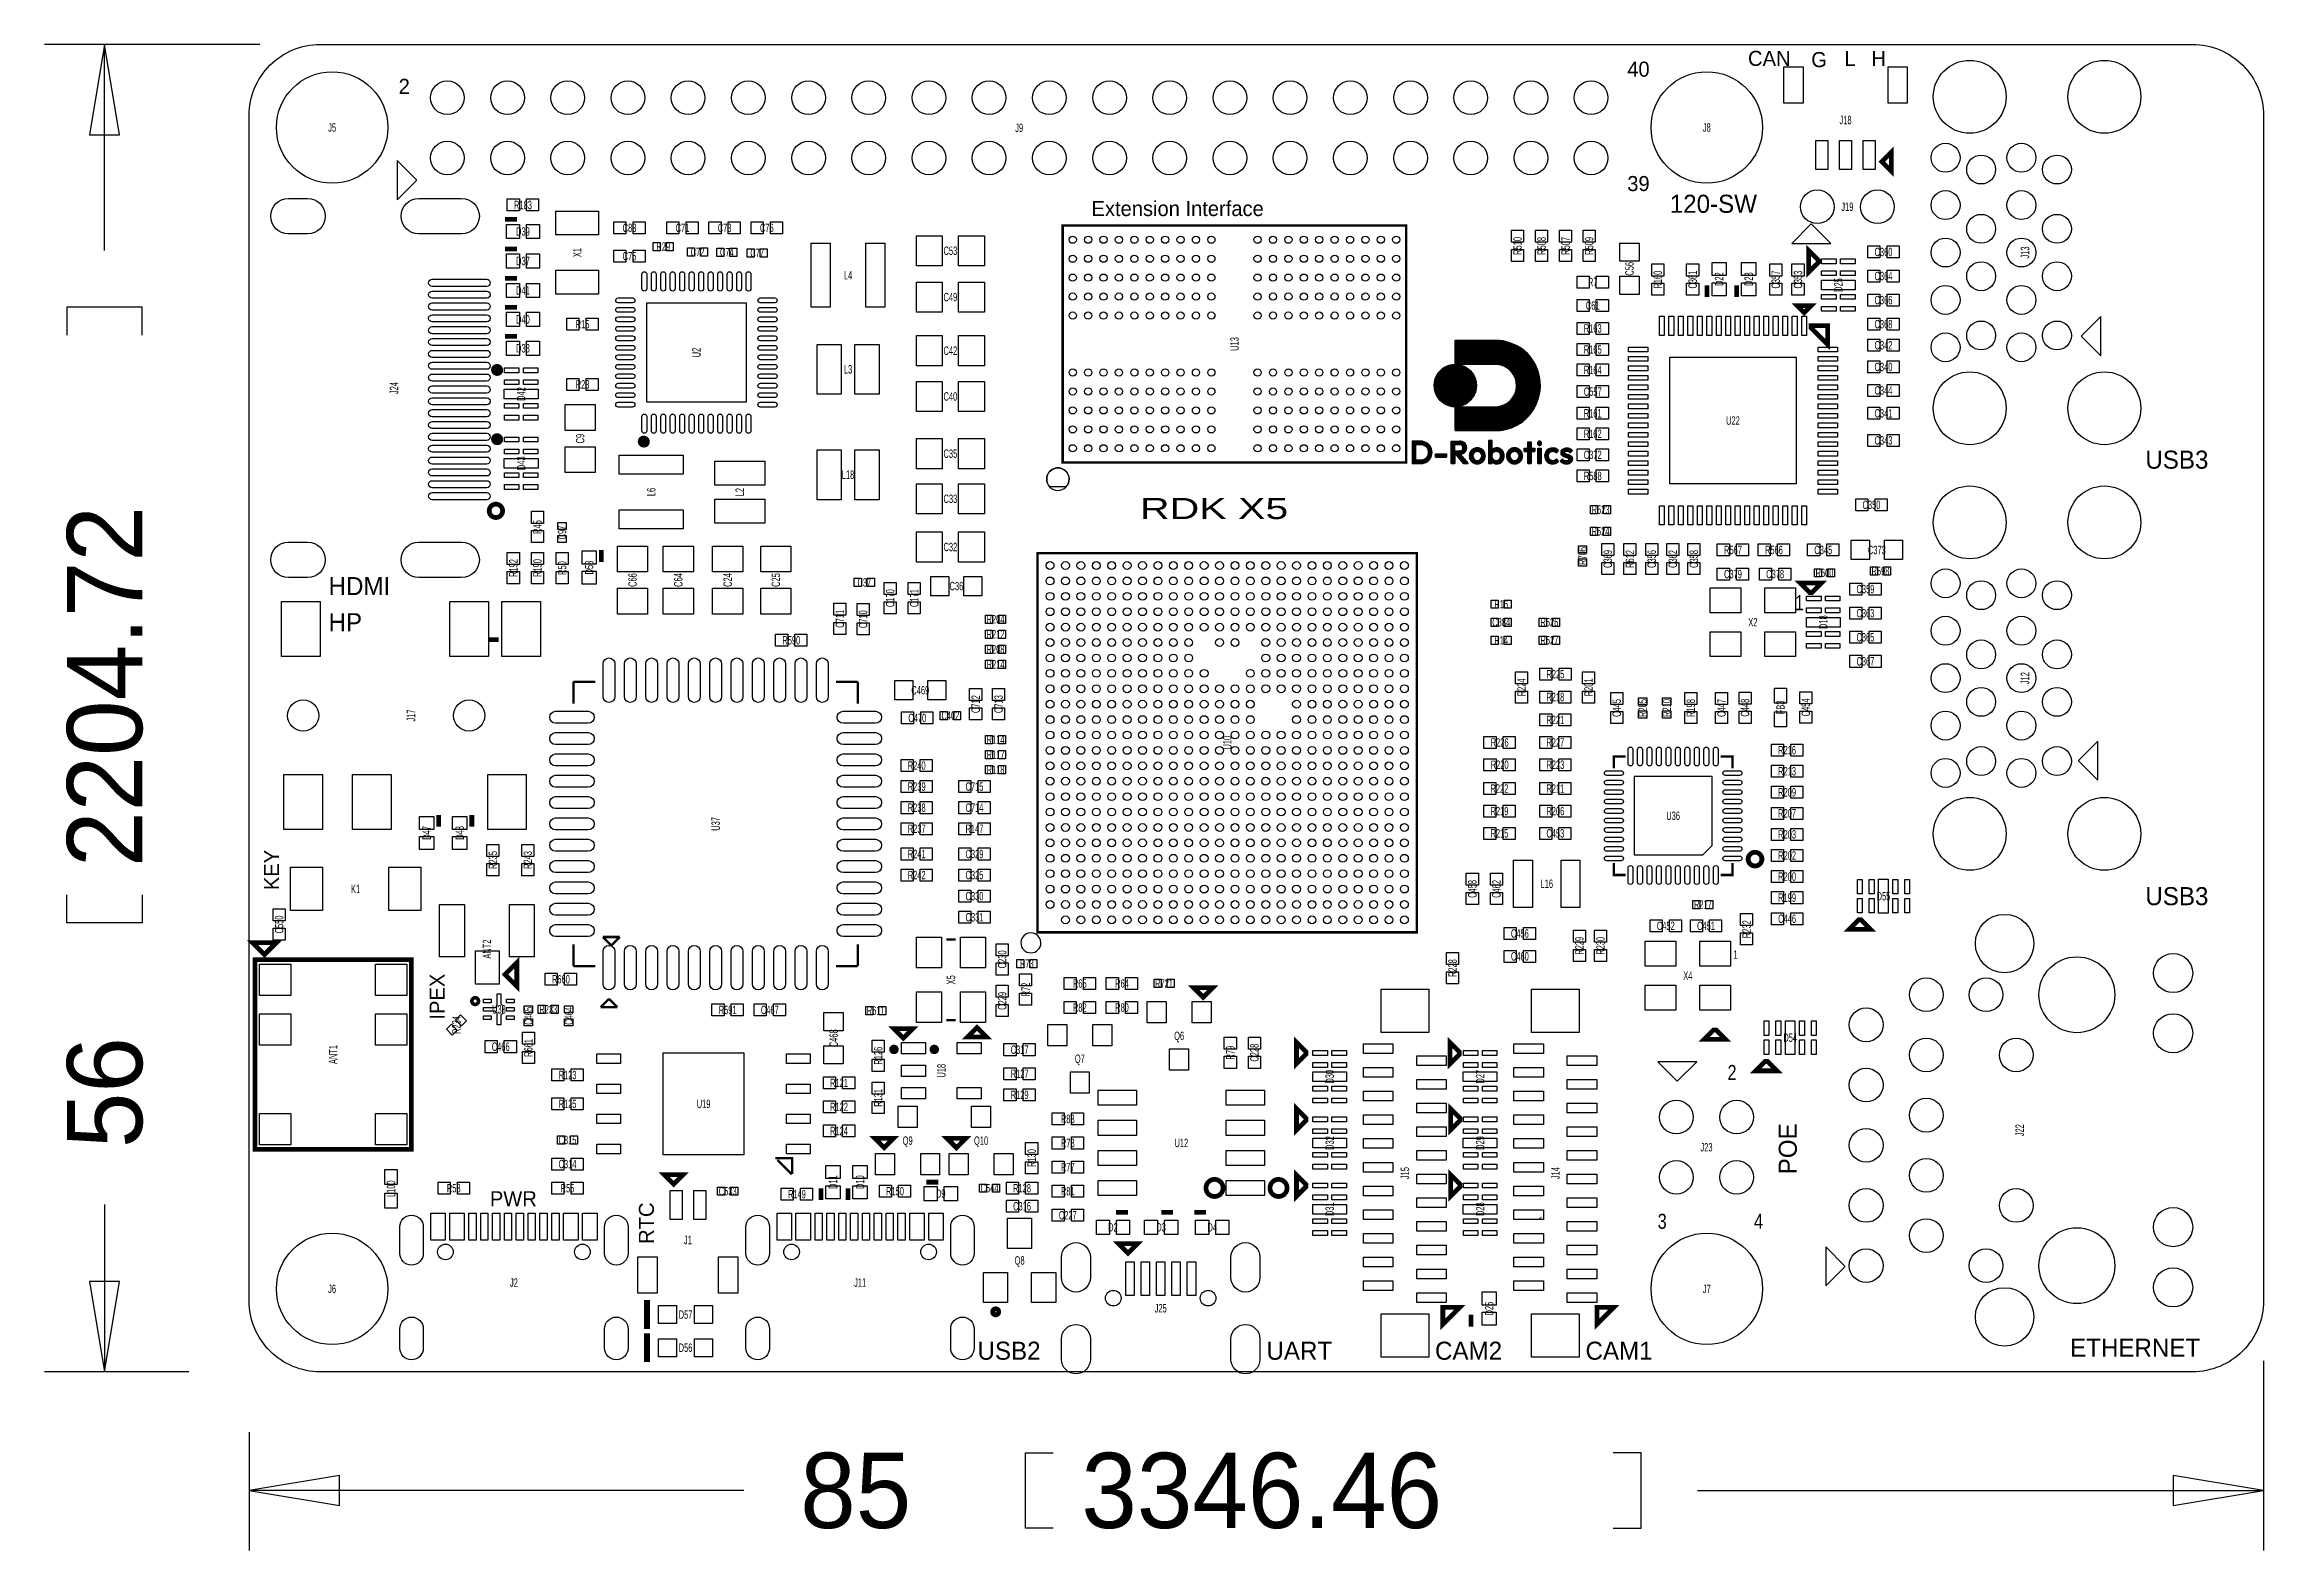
# Model space of a CAD drawing. Extents: x -9 to 288, y -8 to 181.
# Drawn here: x -8.6 to 85, y -7.5 to 56 of the extents above; entities that cross this region are included whole.
import ezdxf
from ezdxf.enums import TextEntityAlignment as Align

# ---------------------------------------------------------------- set-up
doc = ezdxf.new("R2010")
doc.units = 0
for name, color, linetype in [('BOARD_GEOMETRY_DIMENSION', 2, 'CONTINUOUS'), ('BOARD_GEOMETRY_OUTLINE', 3, 'CONTINUOUS'), ('BOARD_GEOMETRY_SILKSCREEN_TOP', 1, 'CONTINUOUS'), ('PACKAGE_GEOMETRY_SILKSCREEN_TOP', 4, 'CONTINUOUS'), ('PIN_TOP', 5, 'CONTINUOUS'), ('REF_DES_SILKSCREEN_TOP', 6, 'CONTINUOUS')]:
    doc.layers.add(name, color=color, linetype=linetype)

msp = doc.modelspace()

# ---------------------------------------------------------------- texts
at = {"layer": 'BOARD_GEOMETRY_DIMENSION', "width": 0.992}
for s, p in [('2204.72', (-4.5085, 21.2979)), ('56', (-4.5085, 9.4361))]:
    msp.add_text(s, height=3.175, rotation=90, dxfattribs=at).set_placement(p)
for s, p in [('85', (23.2537, -6.5913)), ('3346.46', (35.1155, -6.5913))]:
    msp.add_text(s, height=3.175, dxfattribs=at).set_placement(p)
at = {"layer": 'BOARD_GEOMETRY_SILKSCREEN_TOP'}
for s, height, p in [('CAN', 0.635, (63.246, 55.0926)), ('G', 0.635, (65.913, 55.0418)), ('L', 0.635, (67.31, 55.0926)), ('H', 0.635, (68.453, 55.0926)), ('120-SW', 0.762, (59.944, 48.895)), ('Extension Interface', 0.635, (35.545293, 48.757307)), ('USB3', 0.762, (80.01, 38.1)), ('HDMI', 0.762, (3.3528, 32.766)), ('HP', 0.762, (3.3528, 31.242)), ('USB3', 0.762, (80.01, 19.685)), ('PWR', 0.635, (10.16, 6.985)), ('USB2', 0.762, (30.734, 0.508)), ('UART', 0.762, (42.926, 0.508)), ('CAM2', 0.762, (50.038, 0.508)), ('CAM1', 0.762, (56.388, 0.508)), ('ETHERNET', 0.762, (76.835, 0.635))]:
    msp.add_text(s, height=height, dxfattribs=at).set_placement(p)
at = {"layer": 'BOARD_GEOMETRY_SILKSCREEN_TOP', "width": 1.457143}
msp.add_text('RDK X5', height=0.889, dxfattribs=at).set_placement((37.589206, 35.976306))
at = {"layer": 'BOARD_GEOMETRY_SILKSCREEN_TOP'}
for s, height, p in [('KEY', 0.635, (1.27, 20.32)), ('IPEX', 0.635, (8.255, 14.859)), ('POE', 0.762, (65.3034, 8.3312)), ('RTC', 0.635, (17.0815, 5.3975))]:
    msp.add_text(s, height=height, rotation=90, dxfattribs=at).set_placement(p)
at = {"layer": 'PACKAGE_GEOMETRY_SILKSCREEN_TOP'}
for s, p in [('40', (58.149216, 54.637191)), ('2', (6.3119, 53.9115)), ('39', (58.149216, 49.811191))]:
    msp.add_text(s, height=0.635, dxfattribs=at).set_placement(p)
for s, height, width, p in [('1', 0.635, 0.8, (65.2272, 32.131)), ('1', 0.3556, 0.642857, (62.6364, 17.4244)), ('2', 0.635, 0.8, (62.3824, 12.310534)), ('3', 0.635, 0.8, (59.436, 6.0325)), ('4', 0.635, 0.8, (63.5, 6.0325))]:
    msp.add_text(s, height=height, dxfattribs=dict(at, width=width)).set_placement(p)
at = {"layer": 'REF_DES_SILKSCREEN_TOP', "width": 0.642857}
for s, p in [('J5', (3.505205, 52.31699)), ('J9', (32.495216, 52.300391)), ('J8', (61.505216, 52.31699)), ('J18', (67.3608, 52.633199)), ('R183', (11.557, 49.0474)), ('J19', (67.437, 48.9712)), ('D39', (11.557, 47.9298)), ('C83', (16.0528, 48.0822)), ('C71', (18.288, 48.0822)), ('C73', (20.066, 48.0822)), ('C76', (21.844, 48.0822)), ('D37', (11.557, 46.6852)), ('C75', (16.0528, 46.8884)), ('R29', (17.4752, 47.2948)), ('C72', (18.923, 47.0662)), ('C74', (20.159396, 47.052992)), ('C77', (21.438997, 47.027592)), ('C53', (29.591, 47.117)), ('C360', (68.961, 47.0662)), ('L4', (25.273, 46.083423)), ('R7', (56.6928, 45.7962)), ('C364', (68.961, 46.0502)), ('D41', (11.557, 45.4406)), ('C49', (29.591, 45.1612)), ('C61', (56.6928, 44.8056)), ('C366', (68.961, 45.0342)), ('D40', (11.557, 44.2214)), ('R15', (14.0716, 44.0182)), ('R163', (56.6928, 43.8404)), ('C368', (68.961, 44.0182)), ('D38', (11.557, 43.0022)), ('C42', (29.591, 42.9006)), ('R165', (56.6928, 42.9514)), ('C342', (68.961, 43.1292)), ('L3', (25.273, 42.1132)), ('R164', (56.6928, 42.0878)), ('C340', (68.961, 42.2148)), ('R23', (14.0716, 41.4782)), ('C40', (29.591, 40.9702)), ('C557', (56.6928, 41.1734)), ('C344', (68.961, 41.2242)), ('R161', (56.6928, 40.259)), ('U22', (62.611, 39.9542)), ('C341', (68.961, 40.259)), ('R162', (56.6928, 39.3954)), ('C343', (68.961, 39.116)), ('C35', (29.591, 38.5572)), ('C372', (56.6928, 38.5064)), ('L18', (25.273, 37.6682)), ('R588', (56.6928, 37.6174)), ('C33', (29.591, 36.6522)), ('R523', (57.023, 36.195)), ('C350', (68.453, 36.3982)), ('R524', (57.023, 35.2806)), ('C32', (29.591, 34.6202)), ('R567', (62.611, 34.4932)), ('R566', (64.3382, 34.4932)), ('C345', (66.421, 34.4932)), ('C373', (68.6816, 34.4932)), ('C379', (62.611, 33.4772)), ('C378', (64.389, 33.4772)), ('R600', (66.4718, 33.528)), ('R598', (68.834, 33.6042)), ('C37', (25.9588, 33.1216)), ('C36', (29.845, 32.9692)), ('C359', (68.199, 32.8422)), ('R204', (31.496, 31.5722)), ('R16', (52.832, 32.2072)), ('C363', (68.199, 31.8262)), ('R590', (22.8786, 30.6832)), ('R212', (31.496, 30.9372)), ('C384', (52.832, 31.4452)), ('R14', (52.832, 30.6832)), ('R526', (54.864, 31.4452)), ('R527', (54.864, 30.6832)), ('X2', (63.4492, 31.4452)), ('C365', (68.199, 30.8102)), ('R208', (31.496, 30.3022)), ('R214', (31.496, 29.6672)), ('C367', (68.199, 29.7942)), ('R225', (55.118, 29.254145)), ('C469', (28.321, 28.575)), ('R218', (55.115206, 28.288945)), ('C470', (28.194, 27.4066)), ('C402', (29.591, 27.5082)), ('R221', (55.115206, 27.323745)), ('R114', (31.496, 26.4922)), ('R226', (52.765604, 26.372871)), ('R227', (55.115206, 26.372871)), ('R216', (64.894206, 26.048208)), ('R240', (28.1686, 25.4)), ('R117', (31.496, 25.8572)), ('R118', (31.496, 25.2222)), ('R220', (52.765604, 25.433071)), ('R223', (55.115206, 25.433071)), ('R213', (64.894206, 25.159208)), ('R239', (28.1686, 24.511)), ('C715', (30.607, 24.511)), ('R222', (52.756689, 24.428145)), ('R211', (55.115206, 24.428145)), ('R209', (64.894206, 24.270208)), ('R238', (28.1686, 23.622)), ('C714', (30.607, 23.622)), ('R219', (52.757146, 23.476661)), ('R206', (55.115206, 23.476661)), ('U36', (60.086316, 23.280192)), ('R207', (64.894206, 23.381208)), ('R237', (28.1686, 22.733)), ('R147', (30.607, 22.733)), ('R215', (52.756689, 22.536861)), ('C453', (55.115206, 22.536861)), ('R203', (64.894206, 22.492208)), ('R241', (28.1686, 21.6662)), ('C329', (30.607, 21.6662)), ('R202', (64.894206, 21.603208)), ('R242', (28.1686, 20.7772)), ('C325', (30.607, 20.7772)), ('L16', (54.755618, 20.412405)), ('R200', (64.894206, 20.714208)), ('K1', (4.4958, 20.193)), ('C330', (30.607, 19.8882)), ('R217', (61.341, 19.5326)), ('R199', (64.894206, 19.825208)), ('D55', (68.961, 19.8882)), ('C331', (30.607, 18.9992)), ('C452', (59.775446, 18.635523)), ('C451', (61.472399, 18.635523)), ('C446', (64.897, 18.936211)), ('C456', (53.6194, 18.3134)), ('R73', (32.8168, 17.0434)), ('C460', (53.6194, 17.3482)), ('X4', (60.706, 16.5354)), ('R660', (13.1572, 16.383)), ('R65', (35.052, 16.2052)), ('R64', (36.83, 16.2052)), ('R721', (38.608, 16.2052)), ('U38', (10.541, 15.113)), ('R233', (12.6238, 15.113)), ('R591', (20.193, 15.0876)), ('C467', (21.971, 15.0876)), ('R611', (26.4414, 15.0622)), ('R82', (35.052, 15.1892)), ('R80', (36.83, 15.1892)), ('Q6', (39.243, 13.9954)), ('D54', (65.024, 13.9192)), ('C466', (10.6172, 13.5382)), ('C317', (32.512, 13.4112)), ('Q7', (35.052, 13.0302)), ('R123', (13.4366, 12.3444)), ('R121', (24.892, 12.0142)), ('R127', (32.512, 12.3952)), ('R125', (13.4366, 11.1252)), ('U19', (19.177, 11.1252)), ('R122', (24.892, 10.9982)), ('R129', (32.512, 11.5062)), ('R124', (24.892, 9.9822)), ('R83', (34.544, 10.4902)), ('C315', (13.4366, 9.6012)), ('Q9', (27.7876, 9.5758)), ('Q10', (30.8864, 9.5758)), ('R78', (34.544, 9.4742)), ('U12', (39.33568, 9.478348)), ('J23', (61.4934, 9.2964)), ('C314', (13.4366, 8.5852)), ('R77', (34.544, 8.4582)), ('R53', (8.636, 7.5692)), ('R55', (13.4366, 7.5692)), ('C533', (20.193, 7.4422)), ('R149', (23.114, 7.3152)), ('R150', (27.2542, 7.4422)), ('D9', (29.1846, 7.3406)), ('C544', (31.242, 7.5692)), ('R128', (32.6136, 7.5692)), ('R81', (34.544, 7.4422)), ('C316', (32.6136, 6.8072)), ('C227', (34.544, 6.4262)), ('J1', (18.5166, 5.382001)), ('D2', (36.449, 5.9182)), ('D3', (38.481, 5.9182)), ('D4', (40.64, 5.9182)), ('Q8', (32.512, 4.5212)), ('J2', (11.176, 3.585898)), ('J11', (25.781, 3.585898)), ('J6', (3.505205, 3.32039)), ('J25', (38.464777, 2.503401)), ('J7', (61.505216, 3.32039)), ('D57', (18.415, 2.2352)), ('D56', (18.415, 0.8382))]:
    msp.add_text(s, height=0.3556, dxfattribs=at).set_placement(p, align=Align.CENTER)
for s, p in [('R510', (53.6956, 47.498)), ('R508', (54.7116, 47.498)), ('R507', (55.7276, 47.498)), ('R509', (56.7182, 47.498)), ('X1', (14.0208, 47.2186)), ('J13', (75.10874, 47.219677)), ('C56', (58.42, 46.5328)), ('R160', (59.6138, 46.0756)), ('C361', (61.087, 46.0756)), ('D22', (62.2046, 46.0942)), ('D23', (63.4492, 46.0942)), ('C357', (64.5922, 46.0756)), ('C353', (65.532, 46.0756)), ('D25', (67.2338, 45.847)), ('U2', (19.052794, 42.99999)), ('U13', (41.755593, 43.359807)), ('J24', (6.294196, 41.502581)), ('D42', (11.6586, 41.2496)), ('C9', (14.1478, 39.37)), ('D43', (11.6586, 38.3286)), ('L6', (17.147845, 37.117249)), ('L2', (20.8788, 37.1094)), ('R45', (12.3444, 35.640599)), ('C97', (13.3858, 35.4076)), ('R706', (56.4388, 34.417)), ('R192', (11.3284, 33.909)), ('R190', (12.3444, 33.909)), ('R50', (13.3858, 33.909)), ('D58', (14.5288, 33.9276)), ('C369', (57.5056, 34.29)), ('R612', (58.43839, 34.29)), ('C356', (59.3598, 34.29)), ('C362', (60.2488, 34.29)), ('C358', (61.1378, 34.29)), ('C66', (16.3576, 33.401)), ('C64', (18.288, 33.401)), ('C24', (20.3708, 33.401)), ('C25', (22.4028, 33.401)), ('C170', (27.2288, 32.639)), ('C171', (28.2448, 32.639)), ('C711', (25.106114, 31.76839)), ('C710', (26.0858, 31.75)), ('D18', (66.5988, 31.623)), ('R224', (53.866745, 28.873145)), ('R201', (56.6928, 28.873145)), ('J12', (75.10874, 29.263289)), ('C712', (30.8356, 28.1686)), ('C713', (31.8008, 28.1686)), ('C445', (57.883806, 28.004008)), ('R205', (58.976006, 28.004008)), ('R210', (59.992006, 28.004008)), ('R198', (61.008006, 28.004008)), ('C447', (62.303406, 28.004008)), ('C448', (63.2968, 28.0162)), ('FB3', (64.792606, 28.029408)), ('C454', (65.859406, 28.029408)), ('J17', (7.011599, 27.686)), ('U10', (41.450006, 26.540206)), ('D47', (7.6708, 22.733)), ('D48', (9.0678, 22.733)), ('U37', (19.8628, 23.114)), ('R235', (10.4648, 21.59)), ('R243', (11.938, 21.59)), ('C458', (51.7906, 20.3708)), ('C462', (52.8066, 20.3708)), ('C550', (1.4478, 18.8722)), ('R232', (63.360808, 18.671794)), ('ANT2', (10.210927, 17.833975)), ('R229', (56.309006, 17.971008)), ('R230', (57.198006, 17.971008)), ('C230', (31.9532, 17.399)), ('R228', (50.955194, 17.030192)), ('X5', (29.7942, 16.5354)), ('C229', (31.9532, 15.6464)), ('R72', (32.9438, 16.129)), ('R234', (8.925921, 14.630255)), ('C465', (11.9634, 15.015799)), ('C464', (13.6652, 15.015799)), ('C468', (24.8412, 14.0716)), ('ANT1', (3.727788, 13.3858)), ('R661', (11.9634, 13.6652)), ('R126', (26.7208, 13.335)), ('R79', (41.5798, 13.462)), ('C228', (42.5958, 13.462)), ('U18', (29.3878, 12.7)), ('D30', (45.7708, 12.446)), ('D27', (52.1208, 12.446)), ('R131', (26.7208, 11.557)), ('J22', (74.883808, 10.191793)), ('R130', (33.1978, 9.017)), ('D32', (45.7708, 9.652)), ('D29', (52.1208, 9.652)), ('J15', (48.9458, 8.382)), ('J14', (55.2958, 8.382)), ('L100', (6.166188, 7.7216)), ('D11', (24.8158, 8.001)), ('D10', (25.9588, 8.001)), ('D31', (45.7708, 6.858)), ('D28', (52.1208, 6.858)), ('D26', (52.5018, 2.667))]:
    msp.add_text(s, height=0.3556, rotation=90, dxfattribs=at).set_placement(p, align=Align.CENTER)

# ---------------------------------------------------------------- linework, layer by layer
at = {"layer": 'BOARD_GEOMETRY_DIMENSION'}
for points in [[(0.459994, 55.99999), (-8.636, 55.99999)], [(-6.096, 47.30115), (-6.096, 55.99999)], [(-4.5085, 43.7388), (-4.5085, 44.9199), (-7.6835, 44.9199), (-7.6835, 43.7388)], [(-4.5085, 20.1168), (-4.5085, 18.9357), (-7.6835, 18.9357), (-7.6835, 20.1168)], [(-6.096, 7.05485), (-6.096, 0)], [(-2.54, 0), (-8.636, 0)], [(85.000008, 0.459994), (85.000008, -7.5438)], [(0, -2.54), (0, -7.5438)], [(33.9344, -6.5913), (32.7533, -6.5913), (32.7533, -3.4163), (33.9344, -3.4163)], [(57.5564, -6.5913), (58.7375, -6.5913), (58.7375, -3.4163), (57.5564, -3.4163)], [(20.87245, -5.0038), (0, -5.0038)], [(61.11875, -5.0038), (85.000008, -5.0038)]]:
    msp.add_lwpolyline(points, dxfattribs=at)
for points in [[(-5.461, 52.18999), (-6.096, 55.99999), (-6.731, 52.18999)], [(-6.731, 3.81), (-6.096, 0), (-5.461, 3.81)], [(3.81, -4.3688), (0, -5.0038), (3.81, -5.6388)], [(81.190008, -5.6388), (85.000008, -5.0038), (81.190008, -4.3688)]]:
    msp.add_lwpolyline(points, close=True, dxfattribs=at)
at = {"layer": 'BOARD_GEOMETRY_OUTLINE'}
msp.add_lwpolyline([(2.999994, 55.99999), (82.000014, 55.99999, -0.414214), (85.000008, 52.999996), (85.000008, 2.999994, -0.414214), (82.000014, 0), (2.999994, 0, -0.414214), (0, 2.999994), (0, 52.999996, -0.414214)], format="xyb", close=True, dxfattribs=at)
at = {"layer": 'BOARD_GEOMETRY_SILKSCREEN_TOP'}
for points in [[(50.88669, 43.515585), (52.603227, 43.515585)], [(50.88669, 42.506326), (50.88669, 43.515585)], [(50.88669, 43.51256), (52.682374, 43.51256)], [(50.88669, 43.505117), (52.781693, 43.505117)], [(50.88669, 43.497675), (52.844586, 43.497675)], [(50.88669, 43.490231), (52.894558, 43.490231)], [(50.88669, 43.482788), (52.937247, 43.482788)], [(50.88669, 43.475346), (52.975083, 43.475346)], [(50.88669, 43.467904), (53.009383, 43.467904)], [(50.88669, 43.460462), (53.040961, 43.460462)], [(50.88669, 43.453017), (53.070349, 43.453017)], [(50.88669, 43.445575), (53.097925, 43.445575)], [(50.88669, 43.438133), (53.123981, 43.438133)], [(50.88669, 43.43069), (53.148715, 43.43069)], [(50.88669, 43.423248), (53.172309, 43.423248)], [(50.88669, 43.415803), (53.19489, 43.415803)], [(50.88669, 43.408361), (53.216566, 43.408361)], [(50.88669, 43.400919), (53.237435, 43.400919)], [(50.88669, 43.393477), (53.257564, 43.393477)], [(50.88669, 43.386035), (53.277026, 43.386035)], [(50.88669, 43.37859), (53.295873, 43.37859)], [(50.88669, 43.371148), (53.31415, 43.371148)], [(50.88669, 43.363706), (53.331902, 43.363706)], [(50.88669, 43.356263), (53.349169, 43.356263)], [(50.88669, 43.348821), (53.365979, 43.348821)], [(50.88669, 43.341376), (53.382362, 43.341376)], [(50.88669, 43.333934), (53.398344, 43.333934)], [(50.88669, 43.326492), (53.413947, 43.326492)], [(50.88669, 43.31905), (53.429195, 43.31905)], [(50.88669, 43.311608), (53.44411, 43.311608)], [(50.88669, 43.304163), (53.458699, 43.304163)], [(50.88669, 43.296721), (53.472987, 43.296721)], [(50.88669, 43.289278), (53.486982, 43.289278)], [(50.88669, 43.281836), (53.500706, 43.281836)], [(50.88669, 43.274394), (53.514163, 43.274394)], [(50.88669, 43.266949), (53.527368, 43.266949)], [(50.88669, 43.259507), (53.540335, 43.259507)], [(50.88669, 43.252065), (53.553065, 43.252065)], [(50.88669, 43.244623), (53.565575, 43.244623)], [(50.88669, 43.23718), (53.577868, 43.23718)], [(50.88669, 43.229736), (53.589954, 43.229736)], [(50.88669, 43.222294), (53.601841, 43.222294)], [(50.88669, 43.214851), (53.613538, 43.214851)], [(50.88669, 43.207409), (53.625049, 43.207409)], [(50.88669, 43.199967), (53.636377, 43.199967)], [(50.88669, 43.192522), (53.647536, 43.192522)], [(50.88669, 43.18508), (53.658524, 43.18508)], [(50.88669, 43.177638), (53.669349, 43.177638)], [(50.88669, 43.170196), (53.680017, 43.170196)], [(50.88669, 43.162753), (53.690528, 43.162753)], [(50.88669, 43.155309), (53.700891, 43.155309)], [(50.88669, 43.147866), (53.711112, 43.147866)], [(50.88669, 43.140424), (53.721188, 43.140424)], [(50.88669, 43.132982), (53.731127, 43.132982)], [(50.88669, 43.12554), (53.740931, 43.12554)], [(50.88669, 43.118095), (53.750606, 43.118095)], [(50.88669, 43.110653), (53.760154, 43.110653)], [(50.88669, 43.103211), (53.769575, 43.103211)], [(50.88669, 43.095769), (53.778876, 43.095769)], [(50.88669, 43.088326), (53.788064, 43.088326)], [(50.88669, 43.080882), (53.797131, 43.080882)], [(50.88669, 43.073439), (53.806085, 43.073439)], [(52.603227, 43.515585), (52.603227, 43.514747)], [(50.098838, 42.018986), (50.172549, 42.138128)], [(50.172549, 42.138128), (50.2639, 42.244386)], [(50.176824, 42.143101), (51.608568, 42.143101)], [(50.183224, 42.150543), (51.602256, 42.150543)], [(50.189623, 42.157988), (51.595945, 42.157988)], [(50.196018, 42.16543), (51.589633, 42.16543)], [(50.202417, 42.172872), (51.583321, 42.172872)], [(50.208818, 42.180314), (51.577009, 42.180314)], [(50.215213, 42.187757), (51.570697, 42.187757)], [(50.221612, 42.195201), (51.564385, 42.195201)], [(50.228012, 42.202644), (51.558073, 42.202644)], [(50.234411, 42.210086), (51.551761, 42.210086)], [(50.240806, 42.217528), (51.545449, 42.217528)], [(50.247207, 42.22497), (51.539137, 42.22497)], [(50.253605, 42.232415), (51.532826, 42.232415)], [(50.260001, 42.239857), (51.526417, 42.239857)], [(50.2639, 42.244386), (50.370857, 42.334965)], [(50.267339, 42.247299), (51.517774, 42.247299)], [(50.276125, 42.254742), (51.50913, 42.254742)], [(50.284916, 42.262184), (51.500484, 42.262184)], [(50.293702, 42.269628), (51.49184, 42.269628)], [(50.30249, 42.277071), (51.483194, 42.277071)], [(50.311279, 42.284513), (51.47455, 42.284513)], [(50.320067, 42.291955), (51.465902, 42.291955)], [(50.328858, 42.299397), (51.457258, 42.299397)], [(50.337644, 42.306842), (51.448612, 42.306842)], [(50.346435, 42.314284), (51.439968, 42.314284)], [(50.355221, 42.321726), (51.431325, 42.321726)], [(50.364012, 42.329169), (51.422678, 42.329169)], [(50.370857, 42.334965), (50.490559, 42.407695)], [(50.373562, 42.336611), (51.411457, 42.336611)], [(50.385812, 42.344056), (51.39941, 42.344056)], [(50.398063, 42.351498), (51.38736, 42.351498)], [(50.410311, 42.35894), (51.37531, 42.35894)], [(50.422561, 42.366382), (51.363263, 42.366382)], [(50.434811, 42.373824), (51.351213, 42.373824)], [(50.447062, 42.381269), (51.339166, 42.381269)], [(50.45931, 42.388711), (51.327119, 42.388711)], [(50.47156, 42.396153), (51.315066, 42.396153)], [(50.483811, 42.403596), (51.303019, 42.403596)], [(50.490559, 42.407695), (50.620267, 42.460827)], [(50.498715, 42.411038), (51.286032, 42.411038)], [(50.516887, 42.418483), (51.268257, 42.418483)], [(50.535058, 42.425925), (51.250484, 42.425925)], [(50.553229, 42.433367), (51.232709, 42.433367)], [(50.5714, 42.440809), (51.214934, 42.440809)], [(50.589569, 42.448251), (51.197162, 42.448251)], [(50.60774, 42.455696), (51.179387, 42.455696)], [(50.620267, 42.460827), (50.756629, 42.493027)], [(50.630056, 42.463138), (51.154086, 42.463138)], [(50.661575, 42.470581), (51.123609, 42.470581)], [(50.693094, 42.478023), (51.093134, 42.478023)], [(50.72461, 42.485465), (51.062659, 42.485465)], [(50.756132, 42.49291), (51.024734, 42.49291)], [(50.756629, 42.493027), (50.896347, 42.503527)], [(50.854097, 42.500352), (50.934742, 42.500352)], [(50.88669, 43.065997), (53.814929, 43.065997)], [(50.88669, 43.058555), (53.823662, 43.058555)], [(50.88669, 43.051113), (53.832293, 43.051113)], [(50.88669, 43.043668), (53.840817, 43.043668)], [(50.88669, 43.036226), (53.84924, 43.036226)], [(50.88669, 43.028784), (53.857566, 43.028784)], [(50.88669, 43.021341), (53.86579, 43.021341)], [(50.88669, 43.013899), (53.873918, 43.013899)], [(50.88669, 43.006454), (53.881955, 43.006454)], [(50.88669, 42.999012), (53.8899, 42.999012)], [(50.88669, 42.99157), (53.897751, 42.99157)], [(50.88669, 42.984128), (53.905518, 42.984128)], [(50.88669, 42.976686), (53.913194, 42.976686)], [(50.88669, 42.969241), (53.920784, 42.969241)], [(50.88669, 42.961799), (53.928289, 42.961799)], [(50.88669, 42.954357), (53.935714, 42.954357)], [(50.88669, 42.946914), (53.943054, 42.946914)], [(50.88669, 42.939472), (53.950316, 42.939472)], [(50.88669, 42.932027), (53.957499, 42.932027)], [(50.88669, 42.924585), (53.964604, 42.924585)], [(50.88669, 42.917143), (53.971629, 42.917143)], [(50.88669, 42.909701), (53.978581, 42.909701)], [(50.88669, 42.902259), (53.98546, 42.902259)], [(50.88669, 42.894814), (53.992262, 42.894814)], [(50.88669, 42.887372), (53.998998, 42.887372)], [(50.88669, 42.879929), (54.005658, 42.879929)], [(50.88669, 42.872487), (54.012247, 42.872487)], [(50.88669, 42.865045), (54.018769, 42.865045)], [(50.88669, 42.8576), (54.025223, 42.8576)], [(50.88669, 42.850158), (54.031609, 42.850158)], [(50.88669, 42.842716), (54.037929, 42.842716)], [(50.88669, 42.835274), (54.044185, 42.835274)], [(50.88669, 42.827832), (54.050372, 42.827832)], [(50.88669, 42.820387), (54.056498, 42.820387)], [(50.88669, 42.812945), (54.062561, 42.812945)], [(50.88669, 42.805502), (54.068561, 42.805502)], [(50.88669, 42.79806), (54.074499, 42.79806)], [(50.88669, 42.790618), (54.080377, 42.790618)], [(50.88669, 42.783173), (54.086194, 42.783173)], [(50.88669, 42.775731), (54.091952, 42.775731)], [(50.88669, 42.768289), (54.097652, 42.768289)], [(50.88669, 42.760847), (54.10329, 42.760847)], [(50.88669, 42.753404), (54.108873, 42.753404)], [(50.88669, 42.74596), (54.114403, 42.74596)], [(50.88669, 42.738518), (54.119874, 42.738518)], [(50.88669, 42.731075), (54.125289, 42.731075)], [(50.88669, 42.723633), (54.130649, 42.723633)], [(50.88669, 42.716191), (54.135952, 42.716191)], [(50.88669, 42.708746), (54.141205, 42.708746)], [(50.88669, 42.701304), (54.146404, 42.701304)], [(50.88669, 42.693862), (54.15155, 42.693862)], [(50.88669, 42.68642), (54.156643, 42.68642)], [(50.88669, 42.678977), (54.161685, 42.678977)], [(50.88669, 42.671533), (54.166673, 42.671533)], [(50.88669, 42.66409), (54.171616, 42.66409)], [(50.88669, 42.656648), (54.176503, 42.656648)], [(50.88669, 42.649206), (54.181342, 42.649206)], [(50.88669, 42.641764), (54.186132, 42.641764)], [(50.88669, 42.634319), (54.190875, 42.634319)], [(50.88669, 42.626877), (54.195566, 42.626877)], [(50.88669, 42.619435), (54.200209, 42.619435)], [(50.88669, 42.611992), (54.204809, 42.611992)], [(50.88669, 42.60455), (54.209356, 42.60455)], [(50.88669, 42.597106), (54.213862, 42.597106)], [(50.88669, 42.589663), (54.218317, 42.589663)], [(50.88669, 42.582221), (54.222726, 42.582221)], [(50.88669, 42.574779), (54.22709, 42.574779)], [(50.88669, 42.567337), (54.23141, 42.567337)], [(50.88669, 42.559892), (54.235685, 42.559892)], [(50.88669, 42.55245), (54.239912, 42.55245)], [(50.88669, 42.545008), (54.244098, 42.545008)], [(50.88669, 42.537565), (54.248241, 42.537565)], [(50.88669, 42.530123), (54.252338, 42.530123)], [(50.88669, 42.522678), (54.256391, 42.522678)], [(50.88669, 42.515236), (54.260402, 42.515236)], [(50.88669, 42.507794), (52.603227, 42.507794)], [(52.603227, 42.506326), (50.88669, 42.506326)], [(50.896347, 42.503527), (51.035999, 42.491977)], [(51.035999, 42.491977), (51.172148, 42.458724)], [(51.172148, 42.458724), (51.301371, 42.404617)], [(51.301371, 42.404617), (51.420578, 42.330975)], [(51.420578, 42.330975), (51.52677, 42.239555)], [(51.52677, 42.239555), (51.61742, 42.132664)], [(52.603227, 42.513606), (52.603227, 42.506326)], [(52.679463, 42.507794), (54.264372, 42.507794)], [(52.729999, 42.500352), (54.268296, 42.500352)], [(52.767608, 42.49291), (54.27218, 42.49291)], [(52.798815, 42.485465), (54.27602, 42.485465)], [(52.826001, 42.478023), (54.279823, 42.478023)], [(52.850346, 42.470581), (54.28358, 42.470581)], [(52.872536, 42.463138), (54.287301, 42.463138)], [(52.893023, 42.455696), (54.290976, 42.455696)], [(52.912117, 42.448251), (54.294616, 42.448251)], [(52.930039, 42.440809), (54.29821, 42.440809)], [(52.946958, 42.433367), (54.301768, 42.433367)], [(52.963003, 42.425925), (54.305286, 42.425925)], [(52.978276, 42.418483), (54.308764, 42.418483)], [(52.992866, 42.411038), (54.312203, 42.411038)], [(53.006838, 42.403596), (54.315601, 42.403596)], [(53.020252, 42.396153), (54.318962, 42.396153)], [(53.033153, 42.388711), (54.322284, 42.388711)], [(53.045589, 42.381269), (54.325571, 42.381269)], [(53.05759, 42.373824), (54.328817, 42.373824)], [(53.069188, 42.366382), (54.332025, 42.366382)], [(53.080415, 42.35894), (54.335195, 42.35894)], [(53.091293, 42.351498), (54.338329, 42.351498)], [(53.101845, 42.344056), (54.341423, 42.344056)], [(53.112086, 42.336611), (54.344481, 42.336611)], [(53.122035, 42.329169), (54.347504, 42.329169)], [(53.131707, 42.321726), (54.350491, 42.321726)], [(53.141121, 42.314284), (54.353437, 42.314284)], [(53.15028, 42.306842), (54.356351, 42.306842)], [(53.159205, 42.299397), (54.359228, 42.299397)], [(53.167907, 42.291955), (54.362068, 42.291955)], [(53.176388, 42.284513), (54.364875, 42.284513)], [(53.184659, 42.277071), (54.367641, 42.277071)], [(53.192736, 42.269628), (54.370376, 42.269628)], [(53.200617, 42.262184), (54.373074, 42.262184)], [(53.208314, 42.254742), (54.375738, 42.254742)], [(53.215835, 42.247299), (54.378365, 42.247299)], [(53.22318, 42.239857), (54.380958, 42.239857)], [(53.230363, 42.232415), (54.383518, 42.232415)], [(53.237384, 42.22497), (54.386043, 42.22497)], [(53.244247, 42.217528), (54.388532, 42.217528)], [(53.25096, 42.210086), (54.390988, 42.210086)], [(53.257529, 42.202644), (54.393412, 42.202644)], [(53.263955, 42.195201), (54.395797, 42.195201)], [(53.270241, 42.187757), (54.398151, 42.187757)], [(53.276391, 42.180314), (54.400473, 42.180314)], [(53.282411, 42.172872), (54.402759, 42.172872)], [(53.288303, 42.16543), (54.405014, 42.16543)], [(53.294069, 42.157988), (54.407222, 42.157988)], [(53.299718, 42.150543), (54.409396, 42.150543)], [(53.305243, 42.143101), (54.41154, 42.143101)], [(49.999999, 41.613894), (50.011548, 41.753546)], [(50.010428, 41.474174), (49.999999, 41.613894)], [(50.000063, 41.614669), (51.785408, 41.614669)], [(50.000499, 41.607227), (51.785967, 41.607227)], [(50.000677, 41.622111), (51.784849, 41.622111)], [(50.001053, 41.599785), (51.785373, 41.599785)], [(50.001292, 41.629554), (51.784293, 41.629554)], [(50.001609, 41.59234), (51.784758, 41.59234)], [(50.001907, 41.636998), (51.783734, 41.636998)], [(50.002163, 41.584898), (51.784143, 41.584898)], [(50.002524, 41.64444), (51.783173, 41.64444)], [(50.002719, 41.577456), (51.783529, 41.577456)], [(50.003138, 41.651883), (51.782614, 41.651883)], [(50.003276, 41.570013), (51.782909, 41.570013)], [(50.003756, 41.659325), (51.782055, 41.659325)], [(50.003832, 41.562571), (51.782294, 41.562571)], [(50.004373, 41.666767), (51.781497, 41.666767)], [(50.004386, 41.555126), (51.78168, 41.555126)], [(50.004942, 41.547684), (51.781062, 41.547684)], [(50.004988, 41.674212), (51.780935, 41.674212)], [(50.005498, 41.540242), (51.780448, 41.540242)], [(50.005602, 41.681654), (51.780377, 41.681654)], [(50.006054, 41.5328), (51.77983, 41.5328)], [(50.006217, 41.689096), (51.779818, 41.689096)], [(50.006608, 41.525358), (51.779213, 41.525358)], [(50.006832, 41.696538), (51.779261, 41.696538)], [(50.007164, 41.517913), (51.778598, 41.517913)], [(50.007449, 41.703981), (51.778703, 41.703981)], [(50.007721, 41.510471), (51.777984, 41.510471)], [(50.008064, 41.711425), (51.778141, 41.711425)], [(50.008277, 41.503028), (51.777369, 41.503028)], [(50.008678, 41.718868), (51.777582, 41.718868)], [(50.008831, 41.495586), (51.776749, 41.495586)], [(50.009298, 41.72631), (51.777024, 41.72631)], [(50.009387, 41.488144), (51.776135, 41.488144)], [(50.009913, 41.733752), (51.776465, 41.733752)], [(50.009943, 41.480699), (51.77552, 41.480699)], [(50.042628, 41.337817), (50.010428, 41.474174)], [(50.010527, 41.741194), (51.775904, 41.741194)], [(50.010649, 41.473257), (51.774905, 41.473257)], [(50.011142, 41.748639), (51.775065, 41.748639)], [(50.011548, 41.753546), (50.044728, 41.889698)], [(50.012166, 41.756081), (51.773308, 41.756081)], [(50.012404, 41.465815), (51.774011, 41.465815)], [(50.013979, 41.763523), (51.77155, 41.763523)], [(50.014162, 41.458373), (51.772195, 41.458373)], [(50.015793, 41.770965), (51.769795, 41.770965)], [(50.015917, 41.450931), (51.770377, 41.450931)], [(50.017606, 41.778408), (51.768035, 41.778408)], [(50.017675, 41.443486), (51.768558, 41.443486)], [(50.01942, 41.785852), (51.766277, 41.785852)], [(50.019435, 41.436044), (51.766739, 41.436044)], [(50.021193, 41.428601), (51.764923, 41.428601)], [(50.021233, 41.793295), (51.764522, 41.793295)], [(50.022948, 41.421159), (51.763104, 41.421159)], [(50.023047, 41.800737), (51.762764, 41.800737)], [(50.024706, 41.413717), (51.761288, 41.413717)], [(50.024861, 41.808179), (51.761006, 41.808179)], [(50.026466, 41.406272), (51.759472, 41.406272)], [(50.026674, 41.815621), (51.759246, 41.815621)], [(50.028221, 41.39883), (51.757654, 41.39883)], [(50.028488, 41.823066), (51.757491, 41.823066)], [(50.029979, 41.391388), (51.755832, 41.391388)], [(50.030301, 41.830508), (51.755733, 41.830508)], [(50.031736, 41.383946), (51.754016, 41.383946)], [(50.032115, 41.83795), (51.753978, 41.83795)], [(50.033497, 41.376503), (51.7522, 41.376503)], [(50.033928, 41.845393), (51.752218, 41.845393)], [(50.035252, 41.369059), (51.750382, 41.369059)], [(50.035742, 41.852835), (51.75046, 41.852835)], [(50.037009, 41.361617), (51.748566, 41.361617)], [(50.037555, 41.860279), (51.748703, 41.860279)], [(50.038765, 41.354174), (51.746747, 41.354174)], [(50.039369, 41.867722), (51.746948, 41.867722)], [(50.040525, 41.346732), (51.744931, 41.346732)], [(50.041188, 41.875164), (51.745187, 41.875164)], [(50.042282, 41.33929), (51.74311, 41.33929)], [(50.095757, 41.208175), (50.042628, 41.337817)], [(50.043001, 41.882606), (51.74343, 41.882606)], [(50.044728, 41.889698), (50.098838, 42.018986)], [(50.044876, 41.890048), (51.740493, 41.890048)], [(50.045076, 41.331845), (51.741294, 41.331845)], [(50.04799, 41.897493), (51.737443, 41.897493)], [(50.048124, 41.324403), (51.738261, 41.324403)], [(50.051104, 41.904935), (51.734395, 41.904935)], [(50.051175, 41.316961), (51.735144, 41.316961)], [(50.05422, 41.912377), (51.731344, 41.912377)], [(50.054228, 41.309519), (51.73203, 41.309519)], [(50.057279, 41.302076), (51.728914, 41.302076)], [(50.057334, 41.91982), (51.728291, 41.91982)], [(50.060327, 41.294632), (51.725802, 41.294632)], [(50.060451, 41.927262), (51.725241, 41.927262)], [(50.063377, 41.287189), (51.722688, 41.287189)], [(50.063565, 41.934707), (51.722193, 41.934707)], [(50.066428, 41.279747), (51.719574, 41.279747)], [(50.066679, 41.942149), (51.719142, 41.942149)], [(50.069478, 41.272305), (51.716457, 41.272305)], [(50.069796, 41.949591), (51.716092, 41.949591)], [(50.072529, 41.264863), (51.713343, 41.264863)], [(50.07291, 41.957033), (51.713041, 41.957033)], [(50.075577, 41.257418), (51.710227, 41.257418)], [(50.076026, 41.964475), (51.709991, 41.964475)], [(50.078627, 41.249976), (51.707113, 41.249976)], [(50.079138, 41.97192), (51.706943, 41.97192)], [(50.08168, 41.242534), (51.703999, 41.242534)], [(50.082252, 41.979362), (51.703892, 41.979362)], [(50.084731, 41.235092), (51.700882, 41.235092)], [(50.085366, 41.986805), (51.700839, 41.986805)], [(50.087779, 41.227649), (51.697768, 41.227649)], [(50.088482, 41.994247), (51.697788, 41.994247)], [(50.090829, 41.220205), (51.694651, 41.220205)], [(50.091597, 42.001689), (51.69474, 42.001689)], [(50.09388, 41.212762), (51.691537, 41.212762)], [(50.094713, 42.009134), (51.69169, 42.009134)], [(50.168559, 41.088407), (50.095757, 41.208175)], [(50.097497, 41.20532), (51.688423, 41.20532)], [(50.097827, 42.016576), (51.687913, 42.016576)], [(50.10195, 42.024018), (51.683394, 42.024018)], [(50.106555, 42.03146), (51.678876, 42.03146)], [(50.11116, 42.038902), (51.674354, 42.038902)], [(50.115765, 42.046347), (51.669836, 42.046347)], [(50.12037, 42.053789), (51.665315, 42.053789)], [(50.124975, 42.061232), (51.660796, 42.061232)], [(50.12958, 42.068674), (51.656277, 42.068674)], [(50.134185, 42.076116), (51.651756, 42.076116)], [(50.13879, 42.083561), (51.647237, 42.083561)], [(50.143395, 42.091003), (51.642716, 42.091003)], [(50.148, 42.098445), (51.638197, 42.098445)], [(50.1526, 42.105887), (51.633679, 42.105887)], [(50.157205, 42.11333), (51.629158, 42.11333)], [(50.16181, 42.120774), (51.624639, 42.120774)], [(50.166415, 42.128216), (51.620118, 42.128216)], [(50.17102, 42.135659), (51.61488, 42.135659)], [(51.687067, 41.202084), (51.61343, 41.082943)], [(51.61742, 42.132664), (51.690148, 42.012895)], [(51.741179, 41.331378), (51.687067, 41.202084)], [(51.690148, 42.012895), (51.743277, 41.883256)], [(51.774428, 41.467524), (51.741179, 41.331378)], [(51.743277, 41.883256), (51.775477, 41.746896)], [(51.785977, 41.607105), (51.774428, 41.467524)], [(51.775477, 41.746896), (51.785977, 41.607105)], [(53.310653, 42.135659), (54.413648, 42.135659)], [(53.315951, 42.128216), (54.415726, 42.128216)], [(53.321135, 42.120774), (54.41777, 42.120774)], [(53.32621, 42.11333), (54.419782, 42.11333)], [(53.331176, 42.105887), (54.421763, 42.105887)], [(53.336043, 42.098445), (54.423711, 42.098445)], [(53.340803, 42.091003), (54.425629, 42.091003)], [(53.345466, 42.083561), (54.427514, 42.083561)], [(53.350023, 42.076116), (54.429365, 42.076116)], [(53.354486, 42.068674), (54.431187, 42.068674)], [(53.358857, 42.061232), (54.43298, 42.061232)], [(53.363127, 42.053789), (54.434735, 42.053789)], [(53.36731, 42.046347), (54.436465, 42.046347)], [(53.371399, 42.038902), (54.438159, 42.038902)], [(53.3754, 42.03146), (54.439825, 42.03146)], [(53.379312, 42.024018), (54.441461, 42.024018)], [(53.383137, 42.016576), (54.443064, 42.016576)], [(53.385385, 41.20532), (54.440607, 41.20532)], [(53.386876, 42.009134), (54.444636, 42.009134)], [(53.389108, 41.212762), (54.442228, 41.212762)], [(53.390526, 42.001689), (54.446175, 42.001689)], [(53.392748, 41.220205), (54.443813, 41.220205)], [(53.394097, 41.994247), (54.447686, 41.994247)], [(53.396302, 41.227649), (54.445372, 41.227649)], [(53.397584, 41.986805), (54.449165, 41.986805)], [(53.399771, 41.235092), (54.446902, 41.235092)], [(53.400993, 41.979362), (54.450618, 41.979362)], [(53.403162, 41.242534), (54.448395, 41.242534)], [(53.404318, 41.97192), (54.452035, 41.97192)], [(53.406469, 41.249976), (54.449858, 41.249976)], [(53.407564, 41.964475), (54.453422, 41.964475)], [(53.409693, 41.257418), (54.451296, 41.257418)], [(53.410731, 41.957033), (54.454781, 41.957033)], [(53.41284, 41.264863), (54.4527, 41.264863)], [(53.413817, 41.949591), (54.456106, 41.949591)], [(53.41591, 41.272305), (54.454072, 41.272305)], [(53.416835, 41.942149), (54.457404, 41.942149)], [(53.418897, 41.279747), (54.455418, 41.279747)], [(53.419769, 41.934707), (54.458674, 41.934707)], [(53.421808, 41.287189), (54.456729, 41.287189)], [(53.422631, 41.927262), (54.459911, 41.927262)], [(53.424645, 41.294632), (54.458014, 41.294632)], [(53.425418, 41.91982), (54.461118, 41.91982)], [(53.427409, 41.302076), (54.459264, 41.302076)], [(53.42813, 41.912377), (54.462294, 41.912377)], [(53.430094, 41.309519), (54.460488, 41.309519)], [(53.430769, 41.904935), (54.463442, 41.904935)], [(53.432707, 41.316961), (54.461682, 41.316961)], [(53.433337, 41.897493), (54.46456, 41.897493)], [(53.435247, 41.324403), (54.462845, 41.324403)], [(53.435834, 41.890048), (54.465647, 41.890048)], [(53.437711, 41.331845), (54.463975, 41.331845)], [(53.43826, 41.882606), (54.466703, 41.882606)], [(53.440104, 41.33929), (54.465078, 41.33929)], [(53.440612, 41.875164), (54.467732, 41.875164)], [(53.442431, 41.346732), (54.466152, 41.346732)], [(53.442895, 41.867722), (54.46873, 41.867722)], [(53.444681, 41.354174), (54.467199, 41.354174)], [(53.44511, 41.860279), (54.469698, 41.860279)], [(53.44686, 41.361617), (54.468212, 41.361617)], [(53.447257, 41.852835), (54.470638, 41.852835)], [(53.448974, 41.369059), (54.469193, 41.369059)], [(53.449332, 41.845393), (54.471547, 41.845393)], [(53.451018, 41.376503), (54.47015, 41.376503)], [(53.451341, 41.83795), (54.472426, 41.83795)], [(53.452992, 41.383946), (54.471075, 41.383946)], [(53.453284, 41.830508), (54.473274, 41.830508)], [(53.454897, 41.391388), (54.471971, 41.391388)], [(53.455161, 41.823066), (54.474097, 41.823066)], [(53.456736, 41.39883), (54.472835, 41.39883)], [(53.456967, 41.815621), (54.47489, 41.815621)], [(53.458504, 41.406272), (54.473671, 41.406272)], [(53.458709, 41.808179), (54.475652, 41.808179)], [(53.460206, 41.413717), (54.474478, 41.413717)], [(53.460383, 41.800737), (54.476383, 41.800737)], [(53.461846, 41.421159), (54.475256, 41.421159)], [(53.461996, 41.793295), (54.477087, 41.793295)], [(53.463414, 41.428601), (54.476002, 41.428601)], [(53.463543, 41.785852), (54.47776, 41.785852)], [(53.464917, 41.436044), (54.476721, 41.436044)], [(53.465024, 41.778408), (54.478408, 41.778408)], [(53.466357, 41.443486), (54.477412, 41.443486)], [(53.466441, 41.770965), (54.479022, 41.770965)], [(53.467732, 41.450931), (54.478072, 41.450931)], [(53.467792, 41.763523), (54.479609, 41.763523)], [(53.46904, 41.458373), (54.478702, 41.458373)], [(53.469083, 41.756081), (54.480168, 41.756081)], [(53.470284, 41.465815), (54.479307, 41.465815)], [(53.470305, 41.748639), (54.480694, 41.748639)], [(53.471465, 41.473257), (54.479878, 41.473257)], [(53.471468, 41.741194), (54.481194, 41.741194)], [(53.472568, 41.733752), (54.481664, 41.733752)], [(53.47258, 41.480699), (54.480419, 41.480699)], [(53.473607, 41.72631), (54.482106, 41.72631)], [(53.473634, 41.488144), (54.480935, 41.488144)], [(53.474577, 41.718868), (54.482517, 41.718868)], [(53.474623, 41.495586), (54.481423, 41.495586)], [(53.475491, 41.711425), (54.482898, 41.711425)], [(53.475547, 41.503028), (54.481877, 41.503028)], [(53.476337, 41.703981), (54.483254, 41.703981)], [(53.476408, 41.510471), (54.482304, 41.510471)], [(53.477127, 41.696538), (54.483577, 41.696538)], [(53.477208, 41.517913), (54.482703, 41.517913)], [(53.477851, 41.689096), (54.483876, 41.689096)], [(53.477945, 41.525358), (54.483071, 41.525358)], [(53.478514, 41.681654), (54.484143, 41.681654)], [(53.478615, 41.5328), (54.483409, 41.5328)], [(53.479118, 41.674212), (54.484382, 41.674212)], [(53.479228, 41.540242), (54.483724, 41.540242)], [(53.479657, 41.666767), (54.48459, 41.666767)], [(53.479776, 41.547684), (54.484003, 41.547684)], [(53.480134, 41.659325), (54.484768, 41.659325)], [(53.480259, 41.555126), (54.48426, 41.555126)], [(53.480553, 41.651883), (54.48492, 41.651883)], [(53.480683, 41.562571), (54.484483, 41.562571)], [(53.480909, 41.64444), (54.485042, 41.64444)], [(53.481044, 41.570013), (54.484679, 41.570013)], [(53.481204, 41.636998), (54.485139, 41.636998)], [(53.481343, 41.577456), (54.484847, 41.577456)], [(53.48144, 41.629554), (54.485202, 41.629554)], [(53.481567, 41.584898), (54.484981, 41.584898)], [(53.481613, 41.622111), (54.485238, 41.622111)], [(53.481699, 41.59234), (54.485093, 41.59234)], [(53.481727, 41.614669), (54.485245, 41.614669)], [(53.48177, 41.599785), (54.485169, 41.599785)], [(53.481778, 41.607227), (54.485222, 41.607227)], [(50.102021, 41.197878), (51.684469, 41.197878)], [(50.106542, 41.190436), (51.679866, 41.190436)], [(50.111066, 41.182991), (51.675269, 41.182991)], [(50.115592, 41.175549), (51.670666, 41.175549)], [(50.120116, 41.168107), (51.666066, 41.168107)], [(50.124639, 41.160664), (51.661469, 41.160664)], [(50.129163, 41.153222), (51.656866, 41.153222)], [(50.133687, 41.145777), (51.652264, 41.145777)], [(50.138213, 41.138335), (51.647667, 41.138335)], [(50.142737, 41.130893), (51.643067, 41.130893)], [(50.147258, 41.123451), (51.638464, 41.123451)], [(50.151782, 41.116009), (51.633867, 41.116009)], [(50.156306, 41.108564), (51.629264, 41.108564)], [(50.160829, 41.101122), (51.624664, 41.101122)], [(50.165356, 41.09368), (51.620064, 41.09368)], [(50.259137, 40.981516), (50.168559, 41.088407)], [(50.170398, 41.086237), (51.615464, 41.086237)], [(50.176707, 41.078795), (51.609859, 41.078795)], [(50.183011, 41.07135), (51.603455, 41.07135)], [(50.189321, 41.063908), (51.597052, 41.063908)], [(50.195625, 41.056466), (51.590646, 41.056466)], [(50.201932, 41.049024), (51.584245, 41.049024)], [(50.208241, 41.041582), (51.577842, 41.041582)], [(50.214545, 41.034137), (51.571436, 41.034137)], [(50.220855, 41.026695), (51.565033, 41.026695)], [(50.227161, 41.019252), (51.558632, 41.019252)], [(50.233468, 41.01181), (51.552229, 41.01181)], [(50.239775, 41.004368), (51.545823, 41.004368)], [(50.246084, 40.996923), (51.539419, 40.996923)], [(50.252389, 40.989481), (51.533019, 40.989481)], [(50.258698, 40.982039), (51.526613, 40.982039)], [(50.365327, 40.890096), (50.259137, 40.981516)], [(50.267179, 40.974597), (51.519541, 40.974597)], [(50.275823, 40.967155), (51.510758, 40.967155)], [(50.284466, 40.95971), (51.501975, 40.95971)], [(50.293113, 40.952268), (51.493194, 40.952268)], [(50.301756, 40.944825), (51.484411, 40.944825)], [(50.310405, 40.937383), (51.475627, 40.937383)], [(50.319048, 40.929941), (51.466844, 40.929941)], [(50.327695, 40.922496), (51.458061, 40.922496)], [(50.336338, 40.915054), (51.449277, 40.915054)], [(50.344984, 40.907612), (51.440494, 40.907612)], [(50.353628, 40.90017), (51.431716, 40.90017)], [(50.362277, 40.892727), (51.422932, 40.892727)], [(50.48454, 40.816456), (50.365327, 40.890096)], [(50.373123, 40.885283), (51.413763, 40.885283)], [(50.38517, 40.877841), (51.401508, 40.877841)], [(50.397217, 40.870398), (51.38925, 40.870398)], [(50.409264, 40.862956), (51.376994, 40.862956)], [(50.421314, 40.855514), (51.364739, 40.855514)], [(50.433364, 40.848069), (51.352483, 40.848069)], [(50.445411, 40.840627), (51.340225, 40.840627)], [(50.457461, 40.833185), (51.327969, 40.833185)], [(50.469508, 40.825743), (51.315714, 40.825743)], [(50.481555, 40.8183), (51.303456, 40.8183)], [(50.613828, 40.762276), (50.48454, 40.816456)], [(50.497903, 40.810856), (51.289201, 40.810856)], [(50.515665, 40.803413), (51.27104, 40.803413)], [(50.533422, 40.795971), (51.252879, 40.795971)], [(50.551184, 40.788529), (51.234718, 40.788529)], [(50.568944, 40.781087), (51.21656, 40.781087)], [(50.586706, 40.773642), (51.198399, 40.773642)], [(50.604466, 40.7662), (51.180238, 40.7662)], [(50.749909, 40.729098), (50.613828, 40.762276)], [(50.62826, 40.758758), (51.159407, 40.758758)], [(50.658786, 40.751315), (51.127891, 40.751315)], [(50.689312, 40.743873), (51.09637, 40.743873)], [(50.719835, 40.736429), (51.064853, 40.736429)], [(50.88956, 40.717546), (50.749909, 40.729098)], [(50.751242, 40.728986), (51.033332, 40.728986)], [(50.841234, 40.721544), (50.942776, 40.721544)], [(50.88669, 39.705486), (50.88669, 40.714745)], [(50.88669, 40.714745), (52.606517, 40.714745)], [(50.88669, 40.714102), (54.259528, 40.714102)], [(50.88669, 40.70666), (54.255538, 40.70666)], [(50.88669, 40.699215), (54.251502, 40.699215)], [(50.88669, 40.691773), (54.247423, 40.691773)], [(50.88669, 40.684331), (54.243305, 40.684331)], [(50.88669, 40.676888), (54.239142, 40.676888)], [(50.88669, 40.669446), (54.234933, 40.669446)], [(50.88669, 40.662001), (54.230681, 40.662001)], [(50.88669, 40.654559), (54.226386, 40.654559)], [(50.88669, 40.647117), (54.222048, 40.647117)], [(50.88669, 40.639675), (54.217659, 40.639675)], [(50.88669, 40.632233), (54.213275, 40.632233)], [(50.88669, 40.624788), (54.208855, 40.624788)], [(50.88669, 40.617346), (54.204387, 40.617346)], [(50.88669, 40.609904), (54.199876, 40.609904)], [(50.88669, 40.602461), (54.195315, 40.602461)], [(50.88669, 40.595019), (54.190704, 40.595019)], [(50.88669, 40.587574), (54.186051, 40.587574)], [(50.88669, 40.580132), (54.181345, 40.580132)], [(50.88669, 40.57269), (54.176592, 40.57269)], [(50.88669, 40.565248), (54.171792, 40.565248)], [(50.88669, 40.557806), (54.166938, 40.557806)], [(50.88669, 40.550361), (54.162033, 40.550361)], [(50.88669, 40.542919), (54.15708, 40.542919)], [(50.88669, 40.535476), (54.152076, 40.535476)], [(50.88669, 40.528034), (54.147019, 40.528034)], [(50.88669, 40.520592), (54.141908, 40.520592)], [(50.88669, 40.513147), (54.13675, 40.513147)], [(50.88669, 40.505705), (54.131533, 40.505705)], [(50.88669, 40.498263), (54.126267, 40.498263)], [(50.88669, 40.490821), (54.120943, 40.490821)], [(50.88669, 40.483379), (54.115564, 40.483379)], [(50.88669, 40.475934), (54.110131, 40.475934)], [(50.88669, 40.468492), (54.104642, 40.468492)], [(50.88669, 40.461049), (54.099094, 40.461049)], [(50.88669, 40.453607), (54.093491, 40.453607)], [(50.88669, 40.446165), (54.087829, 40.446165)], [(50.88669, 40.43872), (54.082109, 40.43872)], [(50.88669, 40.431278), (54.076331, 40.431278)], [(50.88669, 40.423836), (54.070491, 40.423836)], [(50.88669, 40.416394), (54.064591, 40.416394)], [(50.88669, 40.408951), (54.058627, 40.408951)], [(50.88669, 40.401507), (54.052605, 40.401507)], [(50.88669, 40.394064), (54.046516, 40.394064)], [(50.88669, 40.386622), (54.040364, 40.386622)], [(50.88669, 40.37918), (54.034149, 40.37918)], [(50.88669, 40.371738), (54.027868, 40.371738)], [(50.88669, 40.364293), (54.02152, 40.364293)], [(50.88669, 40.356851), (54.015107, 40.356851)], [(50.88669, 40.349409), (54.008625, 40.349409)], [(50.88669, 40.341967), (54.002074, 40.341967)], [(50.88669, 40.334524), (53.99545, 40.334524)], [(50.88669, 40.32708), (53.988757, 40.32708)], [(50.88669, 40.319637), (53.981993, 40.319637)], [(50.88669, 40.312195), (53.975155, 40.312195)], [(50.88669, 40.304753), (53.968241, 40.304753)], [(50.88669, 40.297311), (53.961254, 40.297311)], [(50.88669, 40.289866), (53.954192, 40.289866)], [(50.88669, 40.282424), (53.947047, 40.282424)], [(50.88669, 40.274982), (53.939829, 40.274982)], [(50.88669, 40.267539), (53.932526, 40.267539)], [(51.029349, 40.728044), (50.88956, 40.717546)], [(51.165709, 40.760244), (51.029349, 40.728044)], [(51.295348, 40.813375), (51.165709, 40.760244)], [(51.415119, 40.886106), (51.295348, 40.813375)], [(51.522008, 40.976687), (51.415119, 40.886106)], [(51.61343, 41.082943), (51.522008, 40.976687)], [(52.698604, 40.721544), (54.263478, 40.721544)], [(52.746991, 40.728986), (54.267387, 40.728986)], [(52.783552, 40.736429), (54.271255, 40.736429)], [(52.814075, 40.743873), (54.275078, 40.743873)], [(52.840738, 40.751315), (54.278865, 40.751315)], [(52.864654, 40.758758), (54.282609, 40.758758)], [(52.886488, 40.7662), (54.286313, 40.7662)], [(52.906661, 40.773642), (54.289975, 40.773642)], [(52.925472, 40.781087), (54.293602, 40.781087)], [(52.94314, 40.788529), (54.297181, 40.788529)], [(52.95982, 40.795971), (54.300727, 40.795971)], [(52.975645, 40.803413), (54.304235, 40.803413)], [(52.990712, 40.810856), (54.307702, 40.810856)], [(53.005106, 40.8183), (54.311128, 40.8183)], [(53.018893, 40.825743), (54.314517, 40.825743)], [(53.032129, 40.833185), (54.317872, 40.833185)], [(53.04486, 40.840627), (54.321182, 40.840627)], [(53.05713, 40.848069), (54.324456, 40.848069)], [(53.068972, 40.855514), (54.327697, 40.855514)], [(53.08042, 40.862956), (54.330897, 40.862956)], [(53.091499, 40.870398), (54.334062, 40.870398)], [(53.102231, 40.877841), (54.337186, 40.877841)], [(53.11264, 40.885283), (54.340277, 40.885283)], [(53.122741, 40.892727), (54.343328, 40.892727)], [(53.132556, 40.90017), (54.346348, 40.90017)], [(53.142098, 40.907612), (54.349327, 40.907612)], [(53.15138, 40.915054), (54.352271, 40.915054)], [(53.160414, 40.922496), (54.35518, 40.922496)], [(53.169213, 40.929941), (54.358055, 40.929941)], [(53.177788, 40.937383), (54.360892, 40.937383)], [(53.18615, 40.944825), (54.363694, 40.944825)], [(53.194303, 40.952268), (54.36646, 40.952268)], [(53.202258, 40.95971), (54.36919, 40.95971)], [(53.210023, 40.967155), (54.371888, 40.967155)], [(53.21761, 40.974597), (54.37455, 40.974597)], [(53.225012, 40.982039), (54.377179, 40.982039)], [(53.232248, 40.989481), (54.379769, 40.989481)], [(53.239319, 40.996923), (54.38233, 40.996923)], [(53.246228, 41.004368), (54.384854, 41.004368)], [(53.25298, 41.01181), (54.387349, 41.01181)], [(53.259589, 41.019252), (54.389805, 41.019252)], [(53.266045, 41.026695), (54.392228, 41.026695)], [(53.272365, 41.034137), (54.394621, 41.034137)], [(53.278545, 41.041582), (54.396975, 41.041582)], [(53.28459, 41.049024), (54.399299, 41.049024)], [(53.290503, 41.056466), (54.40159, 41.056466)], [(53.296292, 41.063908), (54.403849, 41.063908)], [(53.301958, 41.07135), (54.406071, 41.07135)], [(53.307498, 41.078795), (54.40826, 41.078795)], [(53.312921, 41.086237), (54.410419, 41.086237)], [(53.31823, 41.09368), (54.412545, 41.09368)], [(53.323421, 41.101122), (54.414641, 41.101122)], [(53.328507, 41.108564), (54.416703, 41.108564)], [(53.333482, 41.116009), (54.418733, 41.116009)], [(53.338349, 41.123451), (54.420729, 41.123451)], [(53.343111, 41.130893), (54.422695, 41.130893)], [(53.347772, 41.138335), (54.424628, 41.138335)], [(53.352332, 41.145777), (54.426528, 41.145777)], [(53.356794, 41.153222), (54.428398, 41.153222)], [(53.361158, 41.160664), (54.430237, 41.160664)], [(53.365425, 41.168107), (54.432043, 41.168107)], [(53.369599, 41.175549), (54.433818, 41.175549)], [(53.373683, 41.182991), (54.435563, 41.182991)], [(53.377671, 41.190436), (54.437275, 41.190436)], [(53.381572, 41.197878), (54.438956, 41.197878)], [(50.88669, 40.260097), (53.925142, 40.260097)], [(50.88669, 40.252653), (53.91768, 40.252653)], [(50.88669, 40.24521), (53.910128, 40.24521)], [(50.88669, 40.237768), (53.902496, 40.237768)], [(50.88669, 40.230326), (53.894772, 40.230326)], [(50.88669, 40.222884), (53.886961, 40.222884)], [(50.88669, 40.215439), (53.879062, 40.215439)], [(50.88669, 40.207997), (53.871066, 40.207997)], [(50.88669, 40.200555), (53.862976, 40.200555)], [(50.88669, 40.193112), (53.854794, 40.193112)], [(50.88669, 40.18567), (53.846512, 40.18567)], [(50.88669, 40.178225), (53.838135, 40.178225)], [(50.88669, 40.170783), (53.829654, 40.170783)], [(50.88669, 40.163341), (53.821066, 40.163341)], [(50.88669, 40.155899), (53.812374, 40.155899)], [(50.88669, 40.148457), (53.803578, 40.148457)], [(50.88669, 40.141012), (53.794665, 40.141012)], [(50.88669, 40.13357), (53.785646, 40.13357)], [(50.88669, 40.126128), (53.776509, 40.126128)], [(50.88669, 40.118685), (53.767253, 40.118685)], [(50.88669, 40.111243), (53.757876, 40.111243)], [(50.88669, 40.103798), (53.748374, 40.103798)], [(50.88669, 40.096356), (53.738747, 40.096356)], [(50.88669, 40.088914), (53.728991, 40.088914)], [(50.88669, 40.081472), (53.719098, 40.081472)], [(50.88669, 40.07403), (53.70907, 40.07403)], [(50.88669, 40.066585), (53.698899, 40.066585)], [(50.88669, 40.059143), (53.688587, 40.059143)], [(50.88669, 40.0517), (53.678122, 40.0517)], [(50.88669, 40.044258), (53.667508, 40.044258)], [(50.88669, 40.036816), (53.656733, 40.036816)], [(50.88669, 40.029371), (53.645798, 40.029371)], [(50.88669, 40.021929), (53.634693, 40.021929)], [(50.88669, 40.014487), (53.623413, 40.014487)], [(50.88669, 40.007045), (53.611958, 40.007045)], [(50.88669, 39.999602), (53.600317, 39.999602)], [(50.88669, 39.992158), (53.588483, 39.992158)], [(50.88669, 39.984716), (53.576451, 39.984716)], [(50.88669, 39.977273), (53.564216, 39.977273)], [(50.88669, 39.969831), (53.551762, 39.969831)], [(50.88669, 39.962389), (53.539093, 39.962389)], [(50.88669, 39.954944), (53.526187, 39.954944)], [(50.88669, 39.947502), (53.513043, 39.947502)], [(50.88669, 39.94006), (53.499647, 39.94006)], [(50.88669, 39.932618), (53.485986, 39.932618)], [(50.88669, 39.925175), (53.472055, 39.925175)], [(50.88669, 39.917731), (53.457836, 39.917731)], [(50.88669, 39.910288), (53.443312, 39.910288)], [(50.88669, 39.902846), (53.428468, 39.902846)], [(50.88669, 39.895404), (53.413292, 39.895404)], [(50.88669, 39.887962), (53.39776, 39.887962)], [(50.88669, 39.880517), (53.381854, 39.880517)], [(50.88669, 39.873075), (53.365545, 39.873075)], [(50.88669, 39.865633), (53.348819, 39.865633)], [(50.88669, 39.858191), (53.331636, 39.858191)], [(50.88669, 39.850748), (53.31397, 39.850748)], [(50.88669, 39.843304), (53.295781, 39.843304)], [(50.88669, 39.835861), (53.277026, 39.835861)], [(50.88669, 39.828419), (53.257663, 39.828419)], [(50.88669, 39.820977), (53.237633, 39.820977)], [(50.88669, 39.813535), (53.216876, 39.813535)], [(50.88669, 39.80609), (53.195314, 39.80609)], [(50.88669, 39.798648), (53.172853, 39.798648)], [(50.88669, 39.791206), (53.149391, 39.791206)], [(50.88669, 39.783763), (53.124799, 39.783763)], [(50.88669, 39.776321), (53.098898, 39.776321)], [(50.88669, 39.768877), (53.071494, 39.768877)], [(50.88669, 39.761434), (53.042302, 39.761434)], [(50.88669, 39.753992), (53.010948, 39.753992)], [(50.88669, 39.74655), (52.976915, 39.74655)], [(50.88669, 39.739108), (52.939406, 39.739108)], [(50.88669, 39.731663), (52.897148, 39.731663)], [(50.88669, 39.724221), (52.847804, 39.724221)], [(50.88669, 39.716779), (52.786046, 39.716779)], [(50.88669, 39.709336), (52.690944, 39.709336)], [(52.603019, 39.705486), (50.88669, 39.705486)], [(52.60309, 39.705417), (52.603019, 39.705486)], [(52.603928, 39.705346), (52.60309, 39.705417)], [(52.605048, 39.706184), (52.603928, 39.705346)], [(52.61422, 39.706748), (52.605048, 39.706184)], [(52.617019, 39.706748), (52.61422, 39.706748)], [(52.61751, 39.706885), (52.617019, 39.706748)], [(52.61912, 39.706956), (52.61751, 39.706885)], [(49.073059, 39.261684), (49.073059, 39.235225)], [(49.083138, 39.261684), (49.073059, 39.261684)], [(49.073059, 39.255332), (49.513846, 39.255332)], [(49.073059, 39.247887), (49.545918, 39.247887)], [(49.073059, 39.240445), (49.577991, 39.240445)], [(49.073059, 39.235225), (49.073059, 39.163404)], [(49.073059, 39.233003), (49.600406, 39.233003)], [(49.073059, 39.22556), (49.61893, 39.22556)], [(49.073059, 39.218118), (49.637452, 39.218118)], [(49.073059, 39.210673), (49.655976, 39.210673)], [(49.073059, 39.203231), (49.668697, 39.203231)], [(49.073059, 39.195789), (49.681173, 39.195789)], [(49.073059, 39.188347), (49.693655, 39.188347)], [(49.073059, 39.180905), (49.706134, 39.180905)], [(49.073059, 39.17346), (49.718613, 39.17346)], [(49.073059, 39.166018), (49.727886, 39.166018)], [(49.073059, 39.163404), (49.073059, 39.057496)], [(49.073059, 39.158575), (49.736807, 39.158575)], [(49.073059, 39.151133), (49.745727, 39.151133)], [(49.073059, 39.143691), (49.754648, 39.143691)], [(49.073059, 39.136246), (49.763566, 39.136246)], [(49.073059, 39.128804), (49.772489, 39.128804)], [(49.073059, 39.121362), (49.779832, 39.121362)], [(49.073059, 39.11392), (49.228317, 39.11392)], [(49.073059, 39.106478), (49.228317, 39.106478)], [(49.073059, 39.099033), (49.228317, 39.099033)], [(49.073059, 39.091591), (49.228317, 39.091591)], [(49.073059, 39.084148), (49.228317, 39.084148)], [(49.073059, 39.076706), (49.228317, 39.076706)], [(49.073059, 39.069264), (49.228317, 39.069264)], [(49.073059, 39.061819), (49.228317, 39.061819)], [(49.073059, 39.057496), (49.073059, 38.928975)], [(49.073059, 39.054377), (49.228317, 39.054377)], [(49.073059, 39.046935), (49.228317, 39.046935)], [(49.073059, 39.039493), (49.228317, 39.039493)], [(49.073059, 39.03205), (49.228317, 39.03205)], [(49.073059, 39.024606), (49.228317, 39.024606)], [(49.073059, 39.017164), (49.228317, 39.017164)], [(49.073059, 39.009721), (49.228317, 39.009721)], [(49.073059, 39.002279), (49.228317, 39.002279)], [(49.073059, 38.994837), (49.228317, 38.994837)], [(49.073059, 38.987392), (49.228317, 38.987392)], [(49.073059, 38.97995), (49.228317, 38.97995)], [(49.073059, 38.972508), (49.228317, 38.972508)], [(49.073059, 38.965066), (49.228317, 38.965066)], [(49.073059, 38.957623), (49.228317, 38.957623)], [(49.073059, 38.950179), (49.228317, 38.950179)], [(49.073059, 38.942736), (49.228317, 38.942736)], [(49.073059, 38.935294), (49.228317, 38.935294)], [(49.073059, 38.928975), (49.073059, 38.789046)], [(49.073059, 38.927852), (49.228317, 38.927852)], [(49.073059, 38.92041), (49.228317, 38.92041)], [(49.073059, 38.912965), (49.228317, 38.912965)], [(49.073059, 38.905523), (49.228317, 38.905523)], [(49.073059, 38.898081), (49.228317, 38.898081)], [(49.073059, 38.890639), (49.228317, 38.890639)], [(49.073059, 38.883196), (49.228317, 38.883196)], [(49.073059, 38.875752), (49.228317, 38.875752)], [(49.073059, 38.868309), (49.228317, 38.868309)], [(49.073059, 38.860867), (49.228317, 38.860867)], [(49.073059, 38.853425), (49.228317, 38.853425)], [(49.073059, 38.845983), (49.228317, 38.845983)], [(49.073059, 38.838538), (49.228317, 38.838538)], [(49.073059, 38.831096), (49.228317, 38.831096)], [(49.073059, 38.823654), (49.228317, 38.823654)], [(49.073059, 38.816211), (49.228317, 38.816211)], [(49.073059, 38.808769), (49.228317, 38.808769)], [(49.073059, 38.801324), (49.228317, 38.801324)], [(49.073059, 38.793882), (49.228317, 38.793882)], [(49.073059, 38.789046), (49.073059, 38.649115)], [(49.073059, 38.78644), (49.228317, 38.78644)], [(49.073059, 38.778998), (49.228317, 38.778998)], [(49.073059, 38.771556), (49.228317, 38.771556)], [(49.073059, 38.764111), (49.228317, 38.764111)], [(49.073059, 38.756669), (49.228317, 38.756669)], [(49.073059, 38.749227), (49.228317, 38.749227)], [(49.073059, 38.741784), (49.228317, 38.741784)], [(49.073059, 38.734342), (49.228317, 38.734342)], [(49.073059, 38.726897), (49.228317, 38.726897)], [(49.073059, 38.719455), (49.228317, 38.719455)], [(49.073059, 38.712013), (49.228317, 38.712013)], [(49.073059, 38.704571), (49.228317, 38.704571)], [(49.073059, 38.697129), (49.228317, 38.697129)], [(49.073059, 38.689684), (49.228317, 38.689684)], [(49.073059, 38.682242), (49.228317, 38.682242)], [(49.073059, 38.674799), (49.228317, 38.674799)], [(49.073059, 38.667357), (49.228317, 38.667357)], [(49.073059, 38.659915), (49.228317, 38.659915)], [(49.073059, 38.65247), (49.228317, 38.65247)], [(49.073059, 38.649115), (49.073059, 38.520596)], [(49.073059, 38.645028), (49.228317, 38.645028)], [(49.073059, 38.637586), (49.228317, 38.637586)], [(49.073059, 38.630144), (49.228317, 38.630144)], [(49.073059, 38.622702), (49.228317, 38.622702)], [(49.073059, 38.615257), (49.228317, 38.615257)], [(49.073059, 38.607815), (49.228317, 38.607815)], [(49.073059, 38.600372), (49.228317, 38.600372)], [(49.073059, 38.59293), (49.228317, 38.59293)], [(49.073059, 38.585488), (49.228317, 38.585488)], [(49.073059, 38.578043), (49.228317, 38.578043)], [(49.073059, 38.570601), (49.228317, 38.570601)], [(49.073059, 38.563159), (49.228317, 38.563159)], [(49.073059, 38.555717), (49.228317, 38.555717)], [(49.073059, 38.548274), (49.228317, 38.548274)], [(49.073059, 38.54083), (49.228317, 38.54083)], [(49.073059, 38.533387), (49.228317, 38.533387)], [(49.073059, 38.525945), (49.228317, 38.525945)], [(49.073059, 38.520596), (49.073059, 38.414686)], [(49.073059, 38.518503), (49.228317, 38.518503)], [(49.073059, 38.511061), (49.228317, 38.511061)], [(49.073059, 38.503616), (49.228317, 38.503616)], [(49.073059, 38.496174), (49.228317, 38.496174)], [(49.073059, 38.488732), (49.228317, 38.488732)], [(49.073059, 38.48129), (49.228317, 38.48129)], [(49.073059, 38.473847), (49.228317, 38.473847)], [(49.073059, 38.466403), (49.228317, 38.466403)], [(49.073059, 38.45896), (49.228317, 38.45896)], [(49.073059, 38.451518), (49.775336, 38.451518)], [(49.073059, 38.444076), (49.766499, 38.444076)], [(49.073059, 38.436634), (49.75766, 38.436634)], [(49.073059, 38.429189), (49.748824, 38.429189)], [(49.073059, 38.421747), (49.739987, 38.421747)], [(49.073059, 38.414686), (49.073059, 38.342865)], [(49.073059, 38.414305), (49.73115, 38.414305)], [(49.073059, 38.406862), (49.722314, 38.406862)], [(49.073059, 38.39942), (49.710472, 38.39942)], [(49.073059, 38.391976), (49.698133, 38.391976)], [(49.11044, 39.261684), (49.083138, 39.261684)], [(49.150689, 39.261684), (49.11044, 39.261684)], [(49.199549, 39.261684), (49.150689, 39.261684)], [(49.25268, 39.261684), (49.199549, 39.261684)], [(49.228317, 39.120145), (49.428517, 39.120145)], [(49.228317, 38.458645), (49.228317, 39.120145)], [(49.428517, 38.458645), (49.228317, 38.458645)], [(49.305878, 39.261684), (49.25268, 39.261684)], [(49.354737, 39.261684), (49.305878, 39.261684)], [(49.39492, 39.261684), (49.354737, 39.261684)], [(49.42222, 39.261684), (49.39492, 39.261684)], [(49.432296, 39.261684), (49.42222, 39.261684)], [(49.428517, 39.120145), (49.428517, 39.119444)], [(49.428517, 39.119444), (49.484516, 39.115947)], [(49.430617, 38.459344), (49.428517, 38.459136)], [(49.428517, 38.459136), (49.428517, 38.458645)], [(49.428517, 38.45896), (49.78209, 38.45896)], [(49.481717, 38.462148), (49.430617, 38.459344)], [(49.512098, 39.255736), (49.432296, 39.261684)], [(49.536317, 38.474045), (49.481717, 38.462148)], [(49.484516, 39.115947), (49.535621, 39.104044)], [(49.493221, 39.11392), (49.786314, 39.11392)], [(49.501247, 38.466403), (49.788534, 38.466403)], [(49.587206, 39.238304), (49.512098, 39.255736)], [(49.525179, 39.106478), (49.792793, 39.106478)], [(49.535395, 38.473847), (49.794973, 38.473847)], [(49.535621, 39.104044), (49.584618, 39.085144)], [(49.583917, 38.492245), (49.536317, 38.474045)], [(49.548613, 39.099033), (49.799273, 39.099033)], [(49.55526, 38.48129), (49.801417, 38.48129)], [(49.567909, 39.091591), (49.805753, 39.091591)], [(49.574724, 38.488732), (49.807861, 38.488732)], [(49.629421, 38.520947), (49.583917, 38.492245)], [(49.584618, 39.085144), (49.625918, 39.059947)], [(49.586253, 39.084148), (49.812235, 39.084148)], [(49.656721, 39.210376), (49.587206, 39.238304)], [(49.590147, 38.496174), (49.8143, 38.496174)], [(49.59845, 39.076706), (49.818714, 39.076706)], [(49.601945, 38.503616), (49.820744, 38.503616)], [(49.610648, 39.069264), (49.82464, 39.069264)], [(49.613746, 38.511061), (49.826227, 38.511061)], [(49.622845, 39.061819), (49.829281, 39.061819)], [(49.625545, 38.518503), (49.83084, 38.518503)], [(49.625918, 39.059947), (49.664419, 39.027047)], [(49.665819, 38.552445), (49.629421, 38.520947)], [(49.632436, 39.054377), (49.833919, 39.054377)], [(49.635194, 38.525945), (49.835455, 38.525945)], [(49.641145, 39.046935), (49.838559, 39.046935)], [(49.643797, 38.533387), (49.840068, 38.533387)], [(49.649852, 39.039493), (49.843197, 39.039493)], [(49.652395, 38.54083), (49.844683, 38.54083)], [(49.71986, 39.172713), (49.656721, 39.210376)], [(49.65826, 38.367927), (49.721049, 38.405796)], [(49.658562, 39.03205), (49.847838, 39.03205)], [(49.660998, 38.548274), (49.849296, 38.548274)], [(49.664419, 39.027047), (49.694521, 38.990646)], [(49.695918, 38.589544), (49.665819, 38.552445)], [(49.666434, 39.024606), (49.852473, 39.024606)], [(49.668473, 38.555717), (49.853911, 38.555717)], [(49.672591, 39.017164), (49.857114, 39.017164)], [(49.674511, 38.563159), (49.858524, 38.563159)], [(49.678745, 39.009721), (49.861754, 39.009721)], [(49.680548, 38.570601), (49.862819, 38.570601)], [(49.684902, 39.002279), (49.864899, 39.002279)], [(49.686586, 38.578043), (49.865923, 38.578043)], [(49.691054, 38.994837), (49.868021, 38.994837)], [(49.692623, 38.585488), (49.869024, 38.585488)], [(49.694521, 38.990646), (49.720419, 38.947245)], [(49.720419, 38.631543), (49.695918, 38.589544)], [(49.696461, 38.987392), (49.871142, 38.987392)], [(49.697894, 38.59293), (49.872128, 38.59293)], [(49.700904, 38.97995), (49.874264, 38.97995)], [(49.702237, 38.600372), (49.875229, 38.600372)], [(49.705344, 38.972508), (49.877388, 38.972508)], [(49.706576, 38.607815), (49.878333, 38.607815)], [(49.709786, 38.965066), (49.88051, 38.965066)], [(49.710917, 38.615257), (49.881434, 38.615257)], [(49.714226, 38.957623), (49.883631, 38.957623)], [(49.715257, 38.622702), (49.884536, 38.622702)], [(49.718669, 38.950179), (49.886753, 38.950179)], [(49.719601, 38.630144), (49.88764, 38.630144)], [(49.775651, 39.126165), (49.71986, 39.172713)], [(49.720419, 38.947245), (49.74002, 38.897547)], [(49.739319, 38.680545), (49.720419, 38.631543)], [(49.721049, 38.405796), (49.776489, 38.452486)], [(49.722197, 38.942736), (49.889875, 38.942736)], [(49.72275, 38.637586), (49.890675, 38.637586)], [(49.72513, 38.935294), (49.89192, 38.935294)], [(49.725621, 38.645028), (49.892466, 38.645028)], [(49.728067, 38.927852), (49.89372, 38.927852)], [(49.728491, 38.65247), (49.894256, 38.65247)], [(49.731, 38.92041), (49.895519, 38.92041)], [(49.731364, 38.659915), (49.896044, 38.659915)], [(49.733939, 38.912965), (49.897322, 38.912965)], [(49.734234, 38.667357), (49.897835, 38.667357)], [(49.736873, 38.905523), (49.89912, 38.905523)], [(49.737104, 38.674799), (49.899626, 38.674799)], [(49.75052, 38.732346), (49.739319, 38.680545)], [(49.739687, 38.682242), (49.901414, 38.682242)], [(49.739807, 38.898081), (49.900921, 38.898081)], [(49.74002, 38.897547), (49.75052, 38.847144)], [(49.741295, 38.689684), (49.903207, 38.689684)], [(49.741455, 38.890639), (49.902725, 38.890639)], [(49.742905, 38.697129), (49.904995, 38.697129)], [(49.743007, 38.883196), (49.904523, 38.883196)], [(49.744513, 38.704571), (49.906784, 38.704571)], [(49.744556, 38.875752), (49.906321, 38.875752)], [(49.746111, 38.868309), (49.908125, 38.868309)], [(49.746124, 38.712013), (49.908389, 38.712013)], [(49.74766, 38.860867), (49.908823, 38.860867)], [(49.747731, 38.719455), (49.908968, 38.719455)], [(49.749212, 38.853425), (49.909397, 38.853425)], [(49.749342, 38.726897), (49.909547, 38.726897)], [(49.75052, 38.847144), (49.754719, 38.792546)], [(49.754719, 38.792546), (49.75052, 38.732346)], [(49.750609, 38.845983), (49.909974, 38.845983)], [(49.750657, 38.734342), (49.910126, 38.734342)], [(49.751178, 38.741784), (49.910708, 38.741784)], [(49.751181, 38.838538), (49.91055, 38.838538)], [(49.751696, 38.749227), (49.911287, 38.749227)], [(49.751755, 38.831096), (49.91113, 38.831096)], [(49.752217, 38.756669), (49.911866, 38.756669)], [(49.752326, 38.823654), (49.911706, 38.823654)], [(49.752735, 38.764111), (49.912445, 38.764111)], [(49.752898, 38.816211), (49.912283, 38.816211)], [(49.753253, 38.771556), (49.913024, 38.771556)], [(49.753472, 38.808769), (49.912859, 38.808769)], [(49.753774, 38.778998), (49.913606, 38.778998)], [(49.754043, 38.801324), (49.913438, 38.801324)], [(49.754292, 38.78644), (49.914185, 38.78644)], [(49.754617, 38.793882), (49.914015, 38.793882)], [(49.823248, 39.071497), (49.775651, 39.126165)], [(49.776489, 38.452486), (49.823809, 38.507154)], [(49.861818, 39.009615), (49.823248, 39.071497)], [(49.823809, 38.507154), (49.862169, 38.569036)], [(49.890449, 38.941365), (49.861818, 39.009615)], [(49.862169, 38.569036), (49.890586, 38.637215)], [(49.9083, 38.867585), (49.890449, 38.941365)], [(49.890586, 38.637215), (49.9083, 38.710857)], [(49.914388, 38.789046), (49.9083, 38.867585)], [(49.9083, 38.710857), (49.914388, 38.789046)], [(50.065661, 38.590525), (50.065661, 38.730946)], [(50.065661, 38.730946), (50.52346, 38.730946)], [(50.065661, 38.726897), (50.52346, 38.726897)], [(50.065661, 38.719455), (50.52346, 38.719455)], [(50.065661, 38.712013), (50.52346, 38.712013)], [(50.065661, 38.704571), (50.52346, 38.704571)], [(50.065661, 38.697129), (50.52346, 38.697129)], [(50.065661, 38.689684), (50.52346, 38.689684)], [(50.065661, 38.682242), (50.52346, 38.682242)], [(50.065661, 38.674799), (50.52346, 38.674799)], [(50.065661, 38.667357), (50.52346, 38.667357)], [(50.065661, 38.659915), (50.52346, 38.659915)], [(50.065661, 38.65247), (50.52346, 38.65247)], [(50.065661, 38.645028), (50.52346, 38.645028)], [(50.065661, 38.637586), (50.52346, 38.637586)], [(50.065661, 38.630144), (50.52346, 38.630144)], [(50.065661, 38.622702), (50.52346, 38.622702)], [(50.065661, 38.615257), (50.52346, 38.615257)], [(50.065661, 38.607815), (50.52346, 38.607815)], [(50.065661, 38.600372), (50.52346, 38.600372)], [(50.065661, 38.59293), (50.52346, 38.59293)], [(50.52346, 38.590525), (50.065661, 38.590525)], [(50.52346, 38.730946), (50.52346, 38.590525)], [(50.721417, 39.262248), (51.074919, 39.262248)], [(50.721417, 38.316548), (50.721417, 39.262248)], [(50.721417, 39.255332), (51.147398, 39.255332)], [(50.721417, 39.247887), (51.176697, 39.247887)], [(50.721417, 39.240445), (51.198224, 39.240445)], [(50.721417, 39.233003), (51.215859, 39.233003)], [(50.721417, 39.22556), (51.231018, 39.22556)], [(50.721417, 39.218118), (51.244398, 39.218118)], [(50.721417, 39.210673), (51.256425, 39.210673)], [(50.721417, 39.203231), (51.26736, 39.203231)], [(50.721417, 39.195789), (51.27739, 39.195789)], [(50.721417, 39.188347), (51.286651, 39.188347)], [(50.721417, 39.180905), (51.294911, 39.180905)], [(50.721417, 39.17346), (51.302087, 39.17346)], [(50.721417, 39.166018), (51.308737, 39.166018)], [(50.721417, 39.158575), (51.314906, 39.158575)], [(50.721417, 39.151133), (51.320647, 39.151133)], [(50.721417, 39.143691), (51.325983, 39.143691)], [(50.721417, 39.136246), (51.330949, 39.136246)], [(50.721417, 39.128804), (51.335564, 39.128804)], [(50.721417, 39.121362), (50.877518, 39.121362)], [(50.721417, 39.11392), (50.877518, 39.11392)], [(50.721417, 39.106478), (50.877518, 39.106478)], [(50.721417, 39.099033), (50.877518, 39.099033)], [(50.721417, 39.091591), (50.877518, 39.091591)], [(50.721417, 39.084148), (50.877518, 39.084148)], [(50.721417, 39.076706), (50.877518, 39.076706)], [(50.721417, 39.069264), (50.877518, 39.069264)], [(50.721417, 39.061819), (50.877518, 39.061819)], [(50.721417, 39.054377), (50.877518, 39.054377)], [(50.721417, 39.046935), (50.877518, 39.046935)], [(50.721417, 39.039493), (50.877518, 39.039493)], [(50.721417, 39.03205), (50.877518, 39.03205)], [(50.721417, 39.024606), (50.877518, 39.024606)], [(50.721417, 39.017164), (50.877518, 39.017164)], [(50.721417, 39.009721), (50.877518, 39.009721)], [(50.721417, 39.002279), (50.877518, 39.002279)], [(50.721417, 38.994837), (50.877518, 38.994837)], [(50.721417, 38.987392), (50.877518, 38.987392)], [(50.721417, 38.97995), (50.877518, 38.97995)], [(50.721417, 38.972508), (50.877518, 38.972508)], [(50.721417, 38.965066), (50.877518, 38.965066)], [(50.721417, 38.957623), (50.877518, 38.957623)], [(50.721417, 38.950179), (50.877518, 38.950179)], [(50.721417, 38.942736), (50.877518, 38.942736)], [(50.721417, 38.935294), (50.877518, 38.935294)], [(50.721417, 38.927852), (50.877518, 38.927852)], [(50.721417, 38.92041), (50.877518, 38.92041)], [(50.721417, 38.912965), (50.877518, 38.912965)], [(50.721417, 38.905523), (50.877518, 38.905523)], [(50.721417, 38.898081), (50.877518, 38.898081)], [(50.721417, 38.890639), (50.877518, 38.890639)], [(50.721417, 38.883196), (50.877518, 38.883196)], [(50.721417, 38.875752), (50.877518, 38.875752)], [(50.721417, 38.868309), (50.877518, 38.868309)], [(50.721417, 38.860867), (50.877518, 38.860867)], [(50.721417, 38.853425), (50.877518, 38.853425)], [(50.721417, 38.845983), (50.877518, 38.845983)], [(50.721417, 38.838538), (51.331299, 38.838538)], [(50.721417, 38.831096), (51.325978, 38.831096)], [(50.721417, 38.823654), (51.320266, 38.823654)], [(50.721417, 38.816211), (51.314137, 38.816211)], [(50.721417, 38.808769), (51.307553, 38.808769)], [(50.721417, 38.801324), (51.300466, 38.801324)], [(50.721417, 38.793882), (51.292829, 38.793882)], [(50.721417, 38.78644), (51.284556, 38.78644)], [(50.721417, 38.778998), (51.275572, 38.778998)], [(50.721417, 38.771556), (51.26575, 38.771556)], [(50.721417, 38.764111), (51.254924, 38.764111)], [(50.721417, 38.756669), (51.242867, 38.756669)], [(50.721417, 38.749227), (51.229222, 38.749227)], [(50.721417, 38.741784), (51.2134, 38.741784)], [(50.721417, 38.734342), (51.194274, 38.734342)], [(50.721417, 38.726897), (51.168998, 38.726897)], [(50.721417, 38.719455), (51.118587, 38.719455)], [(50.721417, 38.712013), (50.87682, 38.712013)], [(50.721417, 38.704571), (50.87682, 38.704571)], [(50.721417, 38.697129), (50.87682, 38.697129)], [(50.721417, 38.689684), (50.87682, 38.689684)], [(50.721417, 38.682242), (50.87682, 38.682242)], [(50.721417, 38.674799), (50.87682, 38.674799)], [(50.721417, 38.667357), (50.87682, 38.667357)], [(50.721417, 38.659915), (50.87682, 38.659915)], [(50.721417, 38.65247), (50.87682, 38.65247)], [(50.721417, 38.645028), (50.87682, 38.645028)], [(50.721417, 38.637586), (50.87682, 38.637586)], [(50.721417, 38.630144), (50.87682, 38.630144)], [(50.721417, 38.622702), (50.87682, 38.622702)], [(50.721417, 38.615257), (50.87682, 38.615257)], [(50.721417, 38.607815), (50.87682, 38.607815)], [(50.721417, 38.600372), (50.87682, 38.600372)], [(50.721417, 38.59293), (50.87682, 38.59293)], [(50.721417, 38.585488), (50.87682, 38.585488)], [(50.721417, 38.578043), (50.87682, 38.578043)], [(50.721417, 38.570601), (50.87682, 38.570601)], [(50.721417, 38.563159), (50.87682, 38.563159)], [(50.721417, 38.555717), (50.87682, 38.555717)], [(50.721417, 38.548274), (50.87682, 38.548274)], [(50.721417, 38.54083), (50.87682, 38.54083)], [(50.721417, 38.533387), (50.87682, 38.533387)], [(50.721417, 38.525945), (50.87682, 38.525945)], [(50.721417, 38.518503), (50.87682, 38.518503)], [(50.721417, 38.511061), (50.87682, 38.511061)], [(50.721417, 38.503616), (50.87682, 38.503616)], [(50.721417, 38.496174), (50.87682, 38.496174)], [(50.721417, 38.488732), (50.87682, 38.488732)], [(50.721417, 38.48129), (50.87682, 38.48129)], [(50.721417, 38.473847), (50.87682, 38.473847)], [(50.721417, 38.466403), (50.87682, 38.466403)], [(50.721417, 38.45896), (50.87682, 38.45896)], [(50.721417, 38.451518), (50.87682, 38.451518)], [(50.721417, 38.444076), (50.87682, 38.444076)], [(50.721417, 38.436634), (50.87682, 38.436634)], [(50.721417, 38.429189), (50.87682, 38.429189)], [(50.721417, 38.421747), (50.87682, 38.421747)], [(50.721417, 38.414305), (50.87682, 38.414305)], [(50.721417, 38.406862), (50.87682, 38.406862)], [(50.721417, 38.39942), (50.87682, 38.39942)], [(50.721417, 38.391976), (50.87682, 38.391976)], [(50.87682, 38.717647), (50.87682, 38.316548)], [(50.917417, 38.717647), (50.87682, 38.717647)], [(50.877518, 39.126447), (51.082618, 39.126447)], [(50.877518, 38.845747), (50.877518, 39.126447)], [(51.068618, 38.845747), (50.877518, 38.845747)], [(51.240817, 38.316548), (50.917417, 38.717647)], [(50.921963, 38.712013), (51.109547, 38.712013)], [(50.92796, 38.704571), (51.115694, 38.704571)], [(50.933965, 38.697129), (51.121838, 38.697129)], [(50.939962, 38.689684), (51.127985, 38.689684)], [(50.945966, 38.682242), (51.134132, 38.682242)], [(50.951963, 38.674799), (51.140279, 38.674799)], [(50.957968, 38.667357), (51.146423, 38.667357)], [(50.96397, 38.659915), (51.15257, 38.659915)], [(50.969969, 38.65247), (51.158717, 38.65247)], [(50.975971, 38.645028), (51.164861, 38.645028)], [(50.981971, 38.637586), (51.171008, 38.637586)], [(50.987973, 38.630144), (51.177154, 38.630144)], [(50.993972, 38.622702), (51.183299, 38.622702)], [(50.999974, 38.615257), (51.189445, 38.615257)], [(51.005974, 38.607815), (51.195592, 38.607815)], [(51.011976, 38.600372), (51.201737, 38.600372)], [(51.017978, 38.59293), (51.207886, 38.59293)], [(51.023977, 38.585488), (51.21403, 38.585488)], [(51.029979, 38.578043), (51.220174, 38.578043)], [(51.035979, 38.570601), (51.226324, 38.570601)], [(51.041981, 38.563159), (51.232468, 38.563159)], [(51.04798, 38.555717), (51.238612, 38.555717)], [(51.053982, 38.548274), (51.244762, 38.548274)], [(51.059982, 38.54083), (51.250906, 38.54083)], [(51.065984, 38.533387), (51.257055, 38.533387)], [(51.07842, 38.846445), (51.068618, 38.845747)], [(51.071912, 38.845983), (51.336265, 38.845983)], [(51.071986, 38.525945), (51.263199, 38.525945)], [(51.074919, 39.262248), (51.075618, 39.261547)], [(51.077985, 38.518503), (51.269344, 38.518503)], [(51.082618, 38.846445), (51.07842, 38.846445)], [(51.082618, 39.126447), (51.082618, 39.125045)], [(51.083987, 38.511061), (51.275493, 38.511061)], [(51.089987, 38.503616), (51.281637, 38.503616)], [(51.095989, 38.496174), (51.287782, 38.496174)], [(51.101988, 38.488732), (51.293931, 38.488732)], [(51.104317, 38.719046), (51.104317, 38.718345)], [(51.104317, 38.718345), (51.436118, 38.316548)], [(51.10799, 38.48129), (51.300075, 38.48129)], [(51.112593, 39.121362), (51.339852, 39.121362)], [(51.11399, 38.473847), (51.306219, 38.473847)], [(51.117688, 39.120493), (51.121119, 39.119444)], [(51.119992, 38.466403), (51.312369, 38.466403)], [(51.121119, 39.119444), (51.14352, 39.111047)], [(51.125994, 38.45896), (51.318513, 38.45896)], [(51.126746, 38.853425), (51.340896, 38.853425)], [(51.131993, 38.451518), (51.324662, 38.451518)], [(51.135857, 39.11392), (51.343832, 39.11392)], [(51.137995, 38.444076), (51.330807, 38.444076)], [(51.14352, 39.111047), (51.14625, 39.109787)], [(51.143995, 38.436634), (51.336951, 38.436634)], [(51.145333, 38.860867), (51.345203, 38.860867)], [(51.149997, 38.429189), (51.3431, 38.429189)], [(51.15081, 39.106478), (51.347515, 39.106478)], [(51.155996, 38.421747), (51.349245, 38.421747)], [(51.158849, 38.868309), (51.348899, 38.868309)], [(51.161998, 38.414305), (51.355389, 38.414305)], [(51.16228, 39.099033), (51.350923, 39.099033)], [(51.167998, 38.406862), (51.361538, 38.406862)], [(51.169684, 38.875752), (51.352181, 38.875752)], [(51.172288, 39.091591), (51.354055, 39.091591)], [(51.174, 38.39942), (51.367682, 38.39942)], [(51.178742, 38.883196), (51.355211, 38.883196)], [(51.180004, 38.391976), (51.373827, 38.391976)], [(51.18081, 39.084148), (51.356928, 39.084148)], [(51.186486, 38.890639), (51.357995, 38.890639)], [(51.187223, 39.076706), (51.359552, 39.076706)], [(51.192811, 39.069264), (51.361932, 39.069264)], [(51.193197, 38.898081), (51.360545, 38.898081)], [(51.197695, 39.061819), (51.364076, 39.061819)], [(51.198046, 38.905523), (51.362864, 38.905523)], [(51.201955, 39.054377), (51.365988, 39.054377)], [(51.202179, 38.912965), (51.364957, 38.912965)], [(51.205648, 39.046935), (51.367677, 39.046935)], [(51.20579, 38.92041), (51.366837, 38.92041)], [(51.208828, 39.039493), (51.369143, 39.039493)], [(51.20892, 38.927852), (51.3685, 38.927852)], [(51.211528, 39.03205), (51.370395, 39.03205)], [(51.211602, 38.935294), (51.369953, 38.935294)], [(51.213774, 39.024606), (51.371736, 39.024606)], [(51.213857, 38.942736), (51.371198, 38.942736)], [(51.215587, 39.017164), (51.372681, 39.017164)], [(51.215707, 38.950179), (51.372244, 38.950179)], [(51.216989, 39.009721), (51.373425, 39.009721)], [(51.217159, 38.957623), (51.373082, 38.957623)], [(51.218117, 39.002279), (51.373969, 39.002279)], [(51.218241, 38.965066), (51.373728, 38.965066)], [(51.218871, 38.994837), (51.374314, 38.994837)], [(51.218945, 38.972508), (51.374167, 38.972508)], [(51.219263, 38.987392), (51.374464, 38.987392)], [(51.219285, 38.97995), (51.374413, 38.97995)], [(51.371017, 39.027748), (51.370878, 39.027748)], [(51.487918, 38.696857), (51.48358, 38.641835)], [(51.48358, 38.641835), (51.487989, 38.586397)], [(51.483831, 38.645028), (51.631164, 38.645028)], [(51.483918, 38.637586), (51.631192, 38.637586)], [(51.484418, 38.65247), (51.631423, 38.65247)], [(51.484507, 38.630144), (51.63151, 38.630144)], [(51.485005, 38.659915), (51.631972, 38.659915)], [(51.485101, 38.622702), (51.632117, 38.622702)], [(51.485592, 38.667357), (51.632813, 38.667357)], [(51.485691, 38.615257), (51.633016, 38.615257)], [(51.486178, 38.674799), (51.633951, 38.674799)], [(51.486285, 38.607815), (51.634215, 38.607815)], [(51.486765, 38.682242), (51.635391, 38.682242)], [(51.486874, 38.600372), (51.635716, 38.600372)], [(51.487352, 38.689684), (51.637141, 38.689684)], [(51.487469, 38.59293), (51.637524, 38.59293)], [(51.500588, 38.748868), (51.487918, 38.696857)], [(51.487984, 38.697129), (51.639208, 38.697129)], [(51.487989, 38.586397), (51.50073, 38.534035)], [(51.488208, 38.585488), (51.639655, 38.585488)], [(51.489798, 38.704571), (51.641601, 38.704571)], [(51.490021, 38.578043), (51.642117, 38.578043)], [(51.491612, 38.712013), (51.644334, 38.712013)], [(51.491832, 38.570601), (51.644921, 38.570601)], [(51.493425, 38.719455), (51.647428, 38.719455)], [(51.493644, 38.563159), (51.648086, 38.563159)], [(51.495236, 38.726897), (51.650895, 38.726897)], [(51.495452, 38.555717), (51.651632, 38.555717)], [(51.49705, 38.734342), (51.654766, 38.734342)], [(51.497263, 38.548274), (51.655586, 38.548274)], [(51.498863, 38.741784), (51.659064, 38.741784)], [(51.499077, 38.54083), (51.65997, 38.54083)], [(51.520816, 38.797235), (51.500588, 38.748868)], [(51.50073, 38.534035), (51.521098, 38.485247)], [(51.50074, 38.749227), (51.663821, 38.749227)], [(51.500999, 38.533387), (51.664829, 38.533387)], [(51.503852, 38.756669), (51.669089, 38.756669)], [(51.504108, 38.525945), (51.670199, 38.525945)], [(51.506966, 38.764111), (51.674913, 38.764111)], [(51.507212, 38.518503), (51.676143, 38.518503)], [(51.510077, 38.771556), (51.681367, 38.771556)], [(51.510321, 38.511061), (51.682729, 38.511061)], [(51.513189, 38.778998), (51.688535, 38.778998)], [(51.513428, 38.503616), (51.690059, 38.503616)], [(51.516305, 38.78644), (51.696549, 38.78644)], [(51.516537, 38.496174), (51.698256, 38.496174)], [(51.519417, 38.793882), (51.705573, 38.793882)], [(51.519643, 38.488732), (51.707506, 38.488732)], [(51.54805, 38.841335), (51.520816, 38.797235)], [(51.521098, 38.485247), (51.548469, 38.440865)], [(51.523346, 38.801324), (51.715863, 38.801324)], [(51.523537, 38.48129), (51.718093, 38.48129)], [(51.527941, 38.808769), (51.727834, 38.808769)], [(51.528129, 38.473847), (51.730465, 38.473847)], [(51.532533, 38.816211), (51.742218, 38.816211)], [(51.532719, 38.466403), (51.745474, 38.466403)], [(51.537133, 38.823654), (51.760658, 38.823654)], [(51.537311, 38.45896), (51.765131, 38.45896)], [(51.541726, 38.831096), (51.789236, 38.831096)], [(51.541898, 38.451518), (51.79886, 38.451518)], [(51.546321, 38.838538), (52.09999, 38.838538)], [(51.546488, 38.444076), (52.100637, 38.444076)], [(51.581649, 38.880397), (51.54805, 38.841335)], [(51.548469, 38.440865), (51.582208, 38.401457)], [(51.552046, 38.845983), (52.094359, 38.845983)], [(51.552091, 38.436634), (52.095171, 38.436634)], [(51.558447, 38.853425), (52.087904, 38.853425)], [(51.558464, 38.429189), (52.088804, 38.429189)], [(51.564837, 38.421747), (52.082433, 38.421747)], [(51.564852, 38.860867), (52.08145, 38.860867)], [(51.57121, 38.414305), (52.076063, 38.414305)], [(51.571253, 38.868309), (52.074996, 38.868309)], [(51.577583, 38.406862), (52.069693, 38.406862)], [(51.577657, 38.875752), (52.068542, 38.875752)], [(51.620989, 38.913783), (51.581649, 38.880397)], [(51.582208, 38.401457), (51.621548, 38.367785)], [(51.584588, 38.39942), (52.06283, 38.39942)], [(51.584946, 38.883196), (52.061351, 38.883196)], [(51.593285, 38.391976), (52.054087, 38.391976)], [(51.593714, 38.890639), (52.052535, 38.890639)], [(51.602485, 38.898081), (52.043716, 38.898081)], [(51.611253, 38.905523), (52.034897, 38.905523)], [(51.620024, 38.912965), (52.026078, 38.912965)], [(51.665368, 38.940946), (51.620989, 38.913783)], [(51.631812, 38.92041), (52.014377, 38.92041)], [(51.643973, 38.927852), (52.002093, 38.927852)], [(51.656135, 38.935294), (51.989812, 38.935294)], [(51.714227, 38.961174), (51.665368, 38.940946)], [(51.669693, 38.942736), (51.976345, 38.942736)], [(51.687669, 38.950179), (51.958217, 38.950179)], [(51.705645, 38.957623), (51.940087, 38.957623)], [(51.7668, 38.973778), (51.714227, 38.961174)], [(51.730455, 38.965066), (51.915235, 38.965066)], [(51.761504, 38.972508), (51.883749, 38.972508)], [(51.822586, 38.978116), (51.7668, 38.973778)], [(51.878377, 38.973778), (51.822586, 38.978116)], [(51.847577, 38.451518), (52.105215, 38.451518)], [(51.857201, 38.831096), (52.10463, 38.831096)], [(51.931087, 38.961317), (51.878377, 38.973778)], [(51.881303, 38.45896), (52.109794, 38.45896)], [(51.885776, 38.823654), (52.109268, 38.823654)], [(51.90096, 38.466403), (52.114371, 38.466403)], [(51.904222, 38.816211), (52.113909, 38.816211)], [(51.915972, 38.473847), (52.118951, 38.473847)], [(51.918606, 38.808769), (52.118544, 38.808769)], [(51.928347, 38.48129), (52.123528, 38.48129)], [(51.930572, 38.801324), (52.123183, 38.801324)], [(51.980018, 38.941225), (51.931087, 38.961317)], [(51.938928, 38.488732), (52.127297, 38.488732)], [(51.940864, 38.793882), (52.12702, 38.793882)], [(51.948182, 38.496174), (52.130381, 38.496174)], [(51.949888, 38.78644), (52.13016, 38.78644)], [(51.956378, 38.503616), (52.133467, 38.503616)], [(51.9579, 38.778998), (52.133302, 38.778998)], [(51.963706, 38.511061), (52.136553, 38.511061)], [(51.965073, 38.771556), (52.136444, 38.771556)], [(51.970295, 38.518503), (52.139639, 38.518503)], [(51.971527, 38.764111), (52.139583, 38.764111)], [(51.976238, 38.525945), (52.142725, 38.525945)], [(51.977351, 38.756669), (52.142723, 38.756669)], [(52.02461, 38.914207), (51.980018, 38.941225)], [(51.981611, 38.533387), (52.145814, 38.533387)], [(51.982614, 38.749227), (52.145827, 38.749227)], [(51.986464, 38.54083), (52.14762, 38.54083)], [(51.987376, 38.741784), (52.147645, 38.741784)], [(51.990854, 38.548274), (52.149411, 38.548274)], [(51.991671, 38.734342), (52.149461, 38.734342)], [(51.994803, 38.555717), (52.151201, 38.555717)], [(51.99554, 38.726897), (52.151275, 38.726897)], [(51.998349, 38.563159), (52.152992, 38.563159)], [(51.99901, 38.719455), (52.153091, 38.719455)], [(52.001517, 38.570601), (52.154785, 38.570601)], [(52.002101, 38.712013), (52.15491, 38.712013)], [(52.004323, 38.578043), (52.156576, 38.578043)], [(52.004839, 38.704571), (52.156723, 38.704571)], [(52.006779, 38.585488), (52.158367, 38.585488)], [(52.007232, 38.697129), (52.158527, 38.697129)], [(52.00891, 38.59293), (52.159047, 38.59293)], [(52.009299, 38.689684), (52.159108, 38.689684)], [(52.010724, 38.600372), (52.159629, 38.600372)], [(52.011044, 38.682242), (52.159692, 38.682242)], [(52.012225, 38.607815), (52.160208, 38.607815)], [(52.012484, 38.674799), (52.160274, 38.674799)], [(52.013419, 38.615257), (52.160787, 38.615257)], [(52.013622, 38.667357), (52.160858, 38.667357)], [(52.014323, 38.622702), (52.161366, 38.622702)], [(52.014465, 38.659915), (52.161443, 38.659915)], [(52.01493, 38.630144), (52.161945, 38.630144)], [(52.015017, 38.65247), (52.162024, 38.65247)], [(52.015248, 38.637586), (52.162527, 38.637586)], [(52.015276, 38.645028), (52.162608, 38.645028)], [(52.064089, 38.880885), (52.02461, 38.914207)], [(52.025169, 38.367365), (52.064648, 38.400967)], [(52.097899, 38.841896), (52.064089, 38.880885)], [(52.064648, 38.400967), (52.098318, 38.440307)], [(52.125336, 38.797865), (52.097899, 38.841896)], [(52.098318, 38.440307), (52.125618, 38.484686)], [(52.145778, 38.749425), (52.125336, 38.797865)], [(52.125618, 38.484686), (52.145849, 38.533476)], [(52.158519, 38.697205), (52.145778, 38.749425)], [(52.145849, 38.533476), (52.158519, 38.586115)], [(52.162857, 38.641835), (52.158519, 38.697205)], [(52.158519, 38.586115), (52.162857, 38.641835)], [(52.29922, 39.288707), (52.29922, 39.261476)], [(52.303418, 39.288707), (52.29922, 39.288707)], [(52.29922, 39.2851), (52.447828, 39.2851)], [(52.29922, 39.277658), (52.447828, 39.277658)], [(52.29922, 39.270216), (52.447828, 39.270216)], [(52.29922, 39.262774), (52.447828, 39.262774)], [(52.29922, 39.261476), (52.29922, 39.187557)], [(52.29922, 39.255332), (52.447828, 39.255332)], [(52.29922, 39.247887), (52.447828, 39.247887)], [(52.29922, 39.240445), (52.447828, 39.240445)], [(52.29922, 39.233003), (52.447828, 39.233003)], [(52.29922, 39.22556), (52.447828, 39.22556)], [(52.29922, 39.218118), (52.447828, 39.218118)], [(52.29922, 39.210673), (52.447828, 39.210673)], [(52.29922, 39.203231), (52.447828, 39.203231)], [(52.29922, 39.195789), (52.447828, 39.195789)], [(52.29922, 39.188347), (52.447828, 39.188347)], [(52.29922, 39.187557), (52.29922, 39.078705)], [(52.29922, 39.180905), (52.447828, 39.180905)], [(52.29922, 39.17346), (52.447828, 39.17346)], [(52.29922, 39.166018), (52.447828, 39.166018)], [(52.29922, 39.158575), (52.447828, 39.158575)], [(52.29922, 39.151133), (52.447828, 39.151133)], [(52.29922, 39.143691), (52.447828, 39.143691)], [(52.29922, 39.136246), (52.447828, 39.136246)], [(52.29922, 39.128804), (52.447828, 39.128804)], [(52.29922, 39.121362), (52.447828, 39.121362)], [(52.29922, 39.11392), (52.447828, 39.11392)], [(52.29922, 39.106478), (52.447828, 39.106478)], [(52.29922, 39.099033), (52.447828, 39.099033)], [(52.29922, 39.091591), (52.447828, 39.091591)], [(52.29922, 39.084148), (52.447828, 39.084148)], [(52.29922, 39.078705), (52.29922, 38.946475)], [(52.29922, 39.076706), (52.447828, 39.076706)], [(52.29922, 39.069264), (52.447828, 39.069264)], [(52.29922, 39.061819), (52.447828, 39.061819)], [(52.29922, 39.054377), (52.447828, 39.054377)], [(52.29922, 39.046935), (52.447828, 39.046935)], [(52.29922, 39.039493), (52.447828, 39.039493)], [(52.29922, 39.03205), (52.447828, 39.03205)], [(52.29922, 39.024606), (52.447828, 39.024606)], [(52.29922, 39.017164), (52.447828, 39.017164)], [(52.29922, 39.009721), (52.447828, 39.009721)], [(52.29922, 39.002279), (52.447828, 39.002279)], [(52.29922, 38.994837), (52.447828, 38.994837)], [(52.29922, 38.987392), (52.447828, 38.987392)], [(52.29922, 38.97995), (52.447828, 38.97995)], [(52.29922, 38.972508), (52.447828, 38.972508)], [(52.29922, 38.965066), (52.447828, 38.965066)], [(52.29922, 38.957623), (52.447828, 38.957623)], [(52.29922, 38.950179), (52.447828, 38.950179)], [(52.29922, 38.946475), (52.29922, 38.802556)], [(52.29922, 38.942736), (52.447828, 38.942736)], [(52.29922, 38.935294), (52.447828, 38.935294)], [(52.29922, 38.927852), (52.447828, 38.927852)], [(52.29922, 38.92041), (52.447828, 38.92041)], [(52.29922, 38.912965), (52.447828, 38.912965)], [(52.29922, 38.905523), (52.447828, 38.905523)], [(52.29922, 38.898081), (52.447828, 38.898081)], [(52.29922, 38.890639), (52.856724, 38.890639)], [(52.29922, 38.883196), (52.864725, 38.883196)], [(52.29922, 38.875752), (52.871487, 38.875752)], [(52.29922, 38.868309), (52.877339, 38.868309)], [(52.29922, 38.860867), (52.883191, 38.860867)], [(52.29922, 38.853425), (52.889048, 38.853425)], [(52.29922, 38.845983), (52.894903, 38.845983)], [(52.29922, 38.838538), (52.900273, 38.838538)], [(52.29922, 38.831096), (52.575402, 38.831096)], [(52.29922, 38.823654), (52.55353, 38.823654)], [(52.29922, 38.816211), (52.535348, 38.816211)], [(52.29922, 38.808769), (52.521731, 38.808769)], [(52.29922, 38.802556), (52.29922, 38.658635)], [(52.29922, 38.801324), (52.51069, 38.801324)], [(52.29922, 38.793882), (52.501381, 38.793882)], [(52.29922, 38.78644), (52.493362, 38.78644)], [(52.29922, 38.778998), (52.486359, 38.778998)], [(52.29922, 38.771556), (52.480207, 38.771556)], [(52.29922, 38.764111), (52.474782, 38.764111)], [(52.29922, 38.756669), (52.469992, 38.756669)], [(52.29922, 38.749227), (52.46577, 38.749227)], [(52.29922, 38.741784), (52.462069, 38.741784)], [(52.29922, 38.734342), (52.458844, 38.734342)], [(52.29922, 38.726897), (52.456067, 38.726897)], [(52.29922, 38.719455), (52.453408, 38.719455)], [(52.29922, 38.712013), (52.450385, 38.712013)], [(52.29922, 38.704571), (52.447759, 38.704571)], [(52.29922, 38.697129), (52.445509, 38.697129)], [(52.29922, 38.689684), (52.443621, 38.689684)], [(52.29922, 38.682242), (52.442085, 38.682242)], [(52.29922, 38.674799), (52.440886, 38.674799)], [(52.29922, 38.667357), (52.44002, 38.667357)], [(52.29922, 38.659915), (52.439176, 38.659915)], [(52.29922, 38.658635), (52.29922, 38.526405)], [(52.29922, 38.65247), (52.438645, 38.65247)], [(52.29922, 38.645028), (52.43844, 38.645028)], [(52.29922, 38.637586), (52.438526, 38.637586)], [(52.29922, 38.630144), (52.438744, 38.630144)], [(52.29922, 38.622702), (52.439273, 38.622702)], [(52.29922, 38.615257), (52.440101, 38.615257)], [(52.29922, 38.607815), (52.441193, 38.607815)], [(52.29922, 38.600372), (52.441714, 38.600372)], [(52.29922, 38.59293), (52.442692, 38.59293)], [(52.29922, 38.585488), (52.444145, 38.585488)], [(52.29922, 38.578043), (52.446083, 38.578043)], [(52.29922, 38.570601), (52.448529, 38.570601)], [(52.29922, 38.563159), (52.451523, 38.563159)], [(52.29922, 38.555717), (52.454922, 38.555717)], [(52.29922, 38.548274), (52.458282, 38.548274)], [(52.29922, 38.54083), (52.462191, 38.54083)], [(52.29922, 38.533387), (52.466131, 38.533387)], [(52.29922, 38.526405), (52.29922, 38.417556)], [(52.29922, 38.525945), (52.470134, 38.525945)], [(52.29922, 38.518503), (52.474952, 38.518503)], [(52.29922, 38.511061), (52.480327, 38.511061)], [(52.29922, 38.503616), (52.485902, 38.503616)], [(52.29922, 38.496174), (52.492369, 38.496174)], [(52.29922, 38.488732), (52.499923, 38.488732)], [(52.29922, 38.48129), (52.508864, 38.48129)], [(52.29922, 38.473847), (52.51973, 38.473847)], [(52.29922, 38.466403), (52.533644, 38.466403)], [(52.29922, 38.45896), (52.548798, 38.45896)], [(52.29922, 38.451518), (52.568483, 38.451518)], [(52.29922, 38.444076), (52.601724, 38.444076)], [(52.29922, 38.436634), (52.897077, 38.436634)], [(52.29922, 38.429189), (52.891172, 38.429189)], [(52.29922, 38.421747), (52.885266, 38.421747)], [(52.29922, 38.417556), (52.29922, 38.343637)], [(52.29922, 38.414305), (52.879358, 38.414305)], [(52.29922, 38.406862), (52.873453, 38.406862)], [(52.29922, 38.39942), (52.867339, 38.39942)], [(52.29922, 38.391976), (52.859272, 38.391976)], [(52.314688, 39.288707), (52.303418, 39.288707)], [(52.331348, 39.288707), (52.314688, 39.288707)], [(52.351511, 39.288707), (52.331348, 39.288707)], [(52.373558, 39.288707), (52.351511, 39.288707)], [(52.395539, 39.288707), (52.373558, 39.288707)], [(52.415699, 39.288707), (52.395539, 39.288707)], [(52.432359, 39.288707), (52.415699, 39.288707)], [(52.443629, 39.288707), (52.432359, 39.288707)], [(52.447828, 39.288707), (52.443629, 39.288707)], [(52.447828, 39.277646), (52.447828, 39.288707)], [(52.447828, 39.247547), (52.447828, 39.277646)], [(52.447828, 39.203236), (52.447828, 39.247547)], [(52.447828, 39.149404), (52.447828, 39.203236)], [(52.447828, 39.090887), (52.447828, 39.149404)], [(52.447828, 39.032294), (52.447828, 39.090887)], [(52.447828, 38.978464), (52.447828, 39.032294)], [(52.447828, 38.934156), (52.447828, 38.978464)], [(52.447828, 38.904126), (52.447828, 38.934156)], [(52.462318, 38.908187), (52.447828, 38.892996)], [(52.447828, 38.892996), (52.447828, 38.904126)], [(52.452679, 38.898081), (52.848723, 38.898081)], [(52.459778, 38.905523), (52.840722, 38.905523)], [(52.47814, 38.922117), (52.462318, 38.908187)], [(52.467749, 38.912965), (52.832721, 38.912965)], [(52.476202, 38.92041), (52.821837, 38.92041)], [(52.495356, 38.934647), (52.47814, 38.922117)], [(52.486022, 38.927852), (52.810664, 38.927852)], [(52.513771, 38.945706), (52.495356, 38.934647)], [(52.496436, 38.935294), (52.799491, 38.935294)], [(52.508828, 38.942736), (52.786978, 38.942736)], [(52.533367, 38.955297), (52.513771, 38.945706)], [(52.522912, 38.950179), (52.770446, 38.950179)], [(52.554088, 38.963343), (52.533367, 38.955297)], [(52.539356, 38.957623), (52.75391, 38.957623)], [(52.57579, 38.969716), (52.554088, 38.963343)], [(52.559946, 38.965066), (52.731038, 38.965066)], [(52.598467, 38.974337), (52.57579, 38.969716)], [(52.589491, 38.972508), (52.702582, 38.972508)], [(52.62199, 38.977133), (52.598467, 38.974337)], [(52.646349, 38.978116), (52.62199, 38.977133)], [(52.639476, 38.444076), (52.90186, 38.444076)], [(52.697728, 38.973778), (52.646349, 38.978116)], [(52.672719, 38.831096), (52.904461, 38.831096)], [(52.673334, 38.451518), (52.906087, 38.451518)], [(52.694997, 38.823654), (52.908652, 38.823654)], [(52.746168, 38.961108), (52.697728, 38.973778)], [(52.698526, 38.45896), (52.910311, 38.45896)], [(52.709676, 38.816211), (52.912843, 38.816211)], [(52.712155, 38.466403), (52.914535, 38.466403)], [(52.721053, 38.808769), (52.917034, 38.808769)], [(52.724528, 38.473847), (52.918759, 38.473847)], [(52.730349, 38.801324), (52.921223, 38.801324)], [(52.734075, 38.48129), (52.922983, 38.48129)], [(52.740423, 38.793882), (52.924972, 38.793882)], [(52.742983, 38.488732), (52.926183, 38.488732)], [(52.791109, 38.940877), (52.746168, 38.961108)], [(52.749343, 38.78644), (52.927814, 38.78644)], [(52.751454, 38.496174), (52.929046, 38.496174)], [(52.756966, 38.778998), (52.930654, 38.778998)], [(52.758673, 38.503616), (52.931906, 38.503616)], [(52.76355, 38.771556), (52.933491, 38.771556)], [(52.764896, 38.511061), (52.934768, 38.511061)], [(52.769282, 38.764111), (52.936333, 38.764111)], [(52.770283, 38.518503), (52.937628, 38.518503)], [(52.774284, 38.756669), (52.939175, 38.756669)], [(52.774954, 38.525945), (52.940491, 38.525945)], [(52.77864, 38.749227), (52.942015, 38.749227)], [(52.778995, 38.533387), (52.943056, 38.533387)], [(52.782419, 38.741784), (52.943928, 38.741784)], [(52.782457, 38.54083), (52.944715, 38.54083)], [(52.785396, 38.548274), (52.946371, 38.548274)], [(52.785665, 38.734342), (52.945571, 38.734342)], [(52.78803, 38.555717), (52.94803, 38.555717)], [(52.788429, 38.726897), (52.947214, 38.726897)], [(52.790725, 38.719455), (52.948858, 38.719455)], [(52.83199, 38.913646), (52.791109, 38.940877)], [(52.791114, 38.563159), (52.949683, 38.563159)], [(52.793026, 38.712013), (52.950501, 38.712013)], [(52.79374, 38.570601), (52.951339, 38.570601)], [(52.795152, 38.704571), (52.952142, 38.704571)], [(52.795932, 38.578043), (52.952995, 38.578043)], [(52.796829, 38.697129), (52.953785, 38.697129)], [(52.79771, 38.585488), (52.9544, 38.585488)], [(52.798233, 38.689684), (52.954654, 38.689684)], [(52.799376, 38.59293), (52.954933, 38.59293)], [(52.800194, 38.682242), (52.955187, 38.682242)], [(52.801154, 38.600372), (52.955472, 38.600372)], [(52.801827, 38.674799), (52.955721, 38.674799)], [(52.802607, 38.607815), (52.956008, 38.607815)], [(52.803143, 38.667357), (52.956254, 38.667357)], [(52.803745, 38.615257), (52.956546, 38.615257)], [(52.804141, 38.659915), (52.956783, 38.659915)], [(52.804568, 38.622702), (52.957082, 38.622702)], [(52.804835, 38.65247), (52.957316, 38.65247)], [(52.805091, 38.630144), (52.957616, 38.630144)], [(52.805223, 38.645028), (52.957849, 38.645028)], [(52.80531, 38.637586), (52.958152, 38.637586)], [(52.868109, 38.880044), (52.83199, 38.913646)], [(52.83199, 38.366807), (52.868109, 38.400126)], [(52.899048, 38.840705), (52.868109, 38.880044)], [(52.868109, 38.400126), (52.899048, 38.439115)], [(52.924039, 38.796326), (52.899048, 38.840705)], [(52.899048, 38.439115), (52.924039, 38.483146)], [(52.94266, 38.747535), (52.924039, 38.796326)], [(52.924039, 38.483146), (52.94266, 38.531584)], [(52.954281, 38.694893), (52.94266, 38.747535)], [(52.94266, 38.531584), (52.954281, 38.583804)], [(52.958271, 38.639176), (52.954281, 38.694893)], [(52.954281, 38.583804), (52.958271, 38.639176)], [(53.058438, 38.696857), (53.054098, 38.641835)], [(53.054098, 38.641835), (53.05851, 38.586397)], [(53.054349, 38.645028), (53.201682, 38.645028)], [(53.054435, 38.637586), (53.20171, 38.637586)], [(53.054936, 38.65247), (53.201941, 38.65247)], [(53.05503, 38.630144), (53.20203, 38.630144)], [(53.055523, 38.659915), (53.202492, 38.659915)], [(53.055619, 38.622702), (53.202634, 38.622702)], [(53.056114, 38.667357), (53.203335, 38.667357)], [(53.056213, 38.615257), (53.203539, 38.615257)], [(53.056701, 38.674799), (53.204473, 38.674799)], [(53.056803, 38.607815), (53.204732, 38.607815)], [(53.057288, 38.682242), (53.205913, 38.682242)], [(53.057397, 38.600372), (53.206233, 38.600372)], [(53.057875, 38.689684), (53.207658, 38.689684)], [(53.057986, 38.59293), (53.208047, 38.59293)], [(53.071108, 38.748868), (53.058438, 38.696857)], [(53.058507, 38.697129), (53.209726, 38.697129)], [(53.05851, 38.586397), (53.071248, 38.534035)], [(53.058731, 38.585488), (53.210178, 38.585488)], [(53.060316, 38.704571), (53.212119, 38.704571)], [(53.060542, 38.578043), (53.212637, 38.578043)], [(53.062129, 38.712013), (53.214857, 38.712013)], [(53.06235, 38.570601), (53.215441, 38.570601)], [(53.063943, 38.719455), (53.217948, 38.719455)], [(53.064161, 38.563159), (53.218608, 38.563159)], [(53.065756, 38.726897), (53.221418, 38.726897)], [(53.065975, 38.555717), (53.222154, 38.555717)], [(53.06757, 38.734342), (53.225286, 38.734342)], [(53.067783, 38.548274), (53.226104, 38.548274)], [(53.069383, 38.741784), (53.229581, 38.741784)], [(53.069594, 38.54083), (53.230493, 38.54083)], [(53.091339, 38.797235), (53.071108, 38.748868)], [(53.071248, 38.534035), (53.091621, 38.485247)], [(53.071258, 38.749227), (53.234344, 38.749227)], [(53.071517, 38.533387), (53.235347, 38.533387)], [(53.074374, 38.756669), (53.239609, 38.756669)], [(53.074626, 38.525945), (53.240719, 38.525945)], [(53.077486, 38.764111), (53.245431, 38.764111)], [(53.077735, 38.518503), (53.246663, 38.518503)], [(53.080597, 38.771556), (53.251885, 38.771556)], [(53.080841, 38.511061), (53.253251, 38.511061)], [(53.083711, 38.778998), (53.259058, 38.778998)], [(53.08395, 38.503616), (53.260579, 38.503616)], [(53.086823, 38.78644), (53.267069, 38.78644)], [(53.087054, 38.496174), (53.268776, 38.496174)], [(53.089937, 38.793882), (53.276094, 38.793882)], [(53.090163, 38.488732), (53.278029, 38.488732)], [(53.118568, 38.841335), (53.091339, 38.797235)], [(53.091621, 38.485247), (53.118987, 38.440865)], [(53.093864, 38.801324), (53.286386, 38.801324)], [(53.094059, 38.48129), (53.288611, 38.48129)], [(53.098459, 38.808769), (53.298352, 38.808769)], [(53.098649, 38.473847), (53.300986, 38.473847)], [(53.103056, 38.816211), (53.312736, 38.816211)], [(53.103236, 38.466403), (53.315997, 38.466403)], [(53.107651, 38.823654), (53.331181, 38.823654)], [(53.107829, 38.45896), (53.335654, 38.45896)], [(53.112248, 38.831096), (53.359756, 38.831096)], [(53.112419, 38.451518), (53.369383, 38.451518)], [(53.116843, 38.838538), (53.670512, 38.838538)], [(53.117006, 38.444076), (53.671155, 38.444076)], [(53.152167, 38.880397), (53.118568, 38.841335)], [(53.118987, 38.440865), (53.152731, 38.401457)], [(53.122563, 38.845983), (53.664876, 38.845983)], [(53.122612, 38.436634), (53.665694, 38.436634)], [(53.128969, 38.853425), (53.658422, 38.853425)], [(53.128982, 38.429189), (53.659324, 38.429189)], [(53.135355, 38.421747), (53.652953, 38.421747)], [(53.13537, 38.860867), (53.651968, 38.860867)], [(53.141728, 38.414305), (53.646583, 38.414305)], [(53.141773, 38.868309), (53.645514, 38.868309)], [(53.1481, 38.406862), (53.640215, 38.406862)], [(53.148174, 38.875752), (53.63906, 38.875752)], [(53.191509, 38.913783), (53.152167, 38.880397)], [(53.152731, 38.401457), (53.19207, 38.367785)], [(53.155108, 38.39942), (53.633347, 38.39942)], [(53.155469, 38.883196), (53.631871, 38.883196)], [(53.163803, 38.391976), (53.624604, 38.391976)], [(53.164237, 38.890639), (53.623053, 38.890639)], [(53.173005, 38.898081), (53.614234, 38.898081)], [(53.181776, 38.905523), (53.60542, 38.905523)], [(53.190544, 38.912965), (53.596601, 38.912965)], [(53.235888, 38.940946), (53.191509, 38.913783)], [(53.202332, 38.92041), (53.584894, 38.92041)], [(53.214494, 38.927852), (53.572611, 38.927852)], [(53.226652, 38.935294), (53.56033, 38.935294)], [(53.28475, 38.961174), (53.235888, 38.940946)], [(53.240214, 38.942736), (53.546863, 38.942736)], [(53.258189, 38.950179), (53.528735, 38.950179)], [(53.276165, 38.957623), (53.510609, 38.957623)], [(53.337318, 38.973778), (53.28475, 38.961174)], [(53.300973, 38.965066), (53.485753, 38.965066)], [(53.332024, 38.972508), (53.454272, 38.972508)], [(53.393109, 38.978116), (53.337318, 38.973778)], [(53.448897, 38.973778), (53.393109, 38.978116)], [(53.418097, 38.451518), (53.675735, 38.451518)], [(53.427719, 38.831096), (53.675148, 38.831096)], [(53.50161, 38.961317), (53.448897, 38.973778)], [(53.451826, 38.45896), (53.680312, 38.45896)], [(53.456294, 38.823654), (53.679789, 38.823654)], [(53.471483, 38.466403), (53.684891, 38.466403)], [(53.474739, 38.816211), (53.684427, 38.816211)], [(53.486492, 38.473847), (53.689468, 38.473847)], [(53.489123, 38.808769), (53.689065, 38.808769)], [(53.498864, 38.48129), (53.694048, 38.48129)], [(53.501094, 38.801324), (53.693705, 38.801324)], [(53.550541, 38.941225), (53.50161, 38.961317)], [(53.509451, 38.488732), (53.697815, 38.488732)], [(53.511384, 38.793882), (53.697541, 38.793882)], [(53.518702, 38.496174), (53.700901, 38.496174)], [(53.520406, 38.78644), (53.70068, 38.78644)], [(53.526898, 38.503616), (53.703987, 38.503616)], [(53.528422, 38.778998), (53.703822, 38.778998)], [(53.534229, 38.511061), (53.707076, 38.511061)], [(53.53559, 38.771556), (53.706961, 38.771556)], [(53.540815, 38.518503), (53.710157, 38.518503)], [(53.542044, 38.764111), (53.710101, 38.764111)], [(53.546759, 38.525945), (53.713245, 38.525945)], [(53.547869, 38.756669), (53.71324, 38.756669)], [(53.595128, 38.914207), (53.550541, 38.941225)], [(53.552128, 38.533387), (53.716331, 38.533387)], [(53.553136, 38.749227), (53.716349, 38.749227)], [(53.556987, 38.54083), (53.718137, 38.54083)], [(53.557894, 38.741784), (53.718163, 38.741784)], [(53.561371, 38.548274), (53.719931, 38.548274)], [(53.562192, 38.734342), (53.719979, 38.734342)], [(53.565326, 38.555717), (53.721721, 38.555717)], [(53.566063, 38.726897), (53.721798, 38.726897)], [(53.568872, 38.563159), (53.723515, 38.563159)], [(53.56953, 38.719455), (53.723611, 38.719455)], [(53.572037, 38.570601), (53.725303, 38.570601)], [(53.572623, 38.712013), (53.725427, 38.712013)], [(53.574841, 38.578043), (53.727096, 38.578043)], [(53.575356, 38.704571), (53.727243, 38.704571)], [(53.577302, 38.585488), (53.728887, 38.585488)], [(53.577749, 38.697129), (53.729047, 38.697129)], [(53.579433, 38.59293), (53.72957, 38.59293)], [(53.579817, 38.689684), (53.729631, 38.689684)], [(53.581242, 38.600372), (53.730149, 38.600372)], [(53.581567, 38.682242), (53.730213, 38.682242)], [(53.582743, 38.607815), (53.730728, 38.607815)], [(53.583007, 38.674799), (53.730797, 38.674799)], [(53.583942, 38.615257), (53.73131, 38.615257)], [(53.584145, 38.667357), (53.731381, 38.667357)], [(53.584841, 38.622702), (53.731889, 38.622702)], [(53.584986, 38.659915), (53.731963, 38.659915)], [(53.585448, 38.630144), (53.732468, 38.630144)], [(53.585534, 38.65247), (53.732547, 38.65247)], [(53.585765, 38.637586), (53.733047, 38.637586)], [(53.585793, 38.645028), (53.733128, 38.645028)], [(53.634607, 38.880885), (53.595128, 38.914207)], [(53.595689, 38.367365), (53.635168, 38.400967)], [(53.668417, 38.841896), (53.634607, 38.880885)], [(53.635168, 38.400967), (53.668836, 38.440307)], [(53.695859, 38.797865), (53.668417, 38.841896)], [(53.668836, 38.440307), (53.696141, 38.484686)], [(53.716298, 38.749425), (53.695859, 38.797865)], [(53.696141, 38.484686), (53.71637, 38.533476)], [(53.729039, 38.697205), (53.716298, 38.749425)], [(53.71637, 38.533476), (53.729039, 38.586115)], [(53.733377, 38.641835), (53.729039, 38.697205)], [(53.729039, 38.586115), (53.733377, 38.641835)], [(53.794139, 38.964606), (53.94947, 38.964606)], [(53.794139, 38.829574), (53.794139, 38.964606)], [(53.794139, 38.957623), (54.253336, 38.957623)], [(53.794139, 38.950179), (54.253336, 38.950179)], [(53.794139, 38.942736), (54.253336, 38.942736)], [(53.794139, 38.935294), (54.253336, 38.935294)], [(53.794139, 38.927852), (54.253336, 38.927852)], [(53.794139, 38.92041), (54.253336, 38.92041)], [(53.794139, 38.912965), (54.253336, 38.912965)], [(53.794139, 38.905523), (54.253336, 38.905523)], [(53.794139, 38.898081), (54.253336, 38.898081)], [(53.794139, 38.890639), (54.253336, 38.890639)], [(53.794139, 38.883196), (54.253336, 38.883196)], [(53.794139, 38.875752), (54.253336, 38.875752)], [(53.794139, 38.868309), (54.253336, 38.868309)], [(53.794139, 38.860867), (54.253336, 38.860867)], [(53.794139, 38.853425), (54.253336, 38.853425)], [(53.794139, 38.845983), (54.253336, 38.845983)], [(53.794139, 38.838538), (54.253336, 38.838538)], [(53.794139, 38.831096), (54.253336, 38.831096)], [(53.94947, 38.829574), (53.794139, 38.829574)], [(53.94947, 39.234666), (54.098007, 39.234666)], [(53.94947, 38.964606), (53.94947, 39.234666)], [(53.94947, 39.233003), (54.098007, 39.233003)], [(53.94947, 39.22556), (54.098007, 39.22556)], [(53.94947, 39.218118), (54.098007, 39.218118)], [(53.94947, 39.210673), (54.098007, 39.210673)], [(53.94947, 39.203231), (54.098007, 39.203231)], [(53.94947, 39.195789), (54.098007, 39.195789)], [(53.94947, 39.188347), (54.098007, 39.188347)], [(53.94947, 39.180905), (54.098007, 39.180905)], [(53.94947, 39.17346), (54.098007, 39.17346)], [(53.94947, 39.166018), (54.098007, 39.166018)], [(53.94947, 39.158575), (54.098007, 39.158575)], [(53.94947, 39.151133), (54.098007, 39.151133)], [(53.94947, 39.143691), (54.098007, 39.143691)], [(53.94947, 39.136246), (54.098007, 39.136246)], [(53.94947, 39.128804), (54.098007, 39.128804)], [(53.94947, 39.121362), (54.098007, 39.121362)], [(53.94947, 39.11392), (54.098007, 39.11392)], [(53.94947, 39.106478), (54.098007, 39.106478)], [(53.94947, 39.099033), (54.098007, 39.099033)], [(53.94947, 39.091591), (54.098007, 39.091591)], [(53.94947, 39.084148), (54.098007, 39.084148)], [(53.94947, 39.076706), (54.098007, 39.076706)], [(53.94947, 39.069264), (54.098007, 39.069264)], [(53.94947, 39.061819), (54.098007, 39.061819)], [(53.94947, 39.054377), (54.098007, 39.054377)], [(53.94947, 39.046935), (54.098007, 39.046935)], [(53.94947, 39.039493), (54.098007, 39.039493)], [(53.94947, 39.03205), (54.098007, 39.03205)], [(53.94947, 39.024606), (54.098007, 39.024606)], [(53.94947, 39.017164), (54.098007, 39.017164)], [(53.94947, 39.009721), (54.098007, 39.009721)], [(53.94947, 39.002279), (54.098007, 39.002279)], [(53.94947, 38.994837), (54.098007, 38.994837)], [(53.94947, 38.987392), (54.098007, 38.987392)], [(53.94947, 38.97995), (54.098007, 38.97995)], [(53.94947, 38.972508), (54.098007, 38.972508)], [(53.94947, 38.965066), (54.098007, 38.965066)], [(53.94947, 38.316405), (53.94947, 38.829574)], [(53.94947, 38.823654), (54.098007, 38.823654)], [(53.94947, 38.816211), (54.098007, 38.816211)], [(53.94947, 38.808769), (54.098007, 38.808769)], [(53.94947, 38.801324), (54.098007, 38.801324)], [(53.94947, 38.793882), (54.098007, 38.793882)], [(53.94947, 38.78644), (54.098007, 38.78644)], [(53.94947, 38.778998), (54.098007, 38.778998)], [(53.94947, 38.771556), (54.098007, 38.771556)], [(53.94947, 38.764111), (54.098007, 38.764111)], [(53.94947, 38.756669), (54.098007, 38.756669)], [(53.94947, 38.749227), (54.098007, 38.749227)], [(53.94947, 38.741784), (54.098007, 38.741784)], [(53.94947, 38.734342), (54.098007, 38.734342)], [(53.94947, 38.726897), (54.098007, 38.726897)], [(53.94947, 38.719455), (54.098007, 38.719455)], [(53.94947, 38.712013), (54.098007, 38.712013)], [(53.94947, 38.704571), (54.098007, 38.704571)], [(53.94947, 38.697129), (54.098007, 38.697129)], [(53.94947, 38.689684), (54.098007, 38.689684)], [(53.94947, 38.682242), (54.098007, 38.682242)], [(53.94947, 38.674799), (54.098007, 38.674799)], [(53.94947, 38.667357), (54.098007, 38.667357)], [(53.94947, 38.659915), (54.098007, 38.659915)], [(53.94947, 38.65247), (54.098007, 38.65247)], [(53.94947, 38.645028), (54.098007, 38.645028)], [(53.94947, 38.637586), (54.098007, 38.637586)], [(53.94947, 38.630144), (54.098007, 38.630144)], [(53.94947, 38.622702), (54.098007, 38.622702)], [(53.94947, 38.615257), (54.098007, 38.615257)], [(53.94947, 38.607815), (54.098007, 38.607815)], [(53.94947, 38.600372), (54.098007, 38.600372)], [(53.94947, 38.59293), (54.098007, 38.59293)], [(53.94947, 38.585488), (54.098007, 38.585488)], [(53.94947, 38.578043), (54.098007, 38.578043)], [(53.94947, 38.570601), (54.098007, 38.570601)], [(53.94947, 38.563159), (54.098007, 38.563159)], [(53.94947, 38.555717), (54.098007, 38.555717)], [(53.94947, 38.548274), (54.098007, 38.548274)], [(53.94947, 38.54083), (54.098007, 38.54083)], [(53.94947, 38.533387), (54.098007, 38.533387)], [(53.94947, 38.525945), (54.098007, 38.525945)], [(53.94947, 38.518503), (54.098007, 38.518503)], [(53.94947, 38.511061), (54.098007, 38.511061)], [(53.94947, 38.503616), (54.098007, 38.503616)], [(53.94947, 38.496174), (54.098007, 38.496174)], [(53.94947, 38.488732), (54.098007, 38.488732)], [(53.94947, 38.48129), (54.098007, 38.48129)], [(53.94947, 38.473847), (54.098007, 38.473847)], [(53.94947, 38.466403), (54.098007, 38.466403)], [(53.94947, 38.45896), (54.098007, 38.45896)], [(53.94947, 38.451518), (54.098007, 38.451518)], [(53.94947, 38.444076), (54.098007, 38.444076)], [(53.94947, 38.436634), (54.098007, 38.436634)], [(53.94947, 38.429189), (54.098007, 38.429189)], [(53.94947, 38.421747), (54.098007, 38.421747)], [(53.94947, 38.414305), (54.098007, 38.414305)], [(53.94947, 38.406862), (54.098007, 38.406862)], [(53.94947, 38.39942), (54.098007, 38.39942)], [(53.94947, 38.391976), (54.098007, 38.391976)], [(54.098007, 39.234666), (54.098007, 38.964606)], [(54.098007, 38.964606), (54.253336, 38.964606)], [(54.098007, 38.829574), (54.098007, 38.316405)], [(54.253336, 38.829574), (54.098007, 38.829574)], [(54.253336, 38.964606), (54.253336, 38.829574)], [(54.363798, 39.187204), (54.36268, 39.172576)], [(54.36268, 39.172576), (54.363798, 39.157946)], [(54.362749, 39.17346), (54.538176, 39.17346)], [(54.363178, 39.166018), (54.537767, 39.166018)], [(54.363318, 39.180905), (54.537643, 39.180905)], [(54.363747, 39.158575), (54.537234, 39.158575)], [(54.366879, 39.200996), (54.363798, 39.187204)], [(54.363798, 39.157946), (54.366879, 39.144085)], [(54.364052, 39.188347), (54.536927, 39.188347)], [(54.365312, 39.151133), (54.535636, 39.151133)], [(54.365718, 39.195789), (54.535227, 39.195789)], [(54.371918, 39.213874), (54.366879, 39.200996)], [(54.366879, 39.144085), (54.371918, 39.131276)], [(54.367034, 39.143691), (54.533881, 39.143691)], [(54.367755, 39.203231), (54.533165, 39.203231)], [(54.369962, 39.136246), (54.530953, 39.136246)], [(54.370666, 39.210673), (54.530254, 39.210673)], [(54.378779, 39.225497), (54.371918, 39.213874)], [(54.371918, 39.131276), (54.378779, 39.119584)], [(54.373366, 39.128804), (54.527547, 39.128804)], [(54.374423, 39.218118), (54.526495, 39.218118)], [(54.37619, 38.964606), (54.524727, 38.964606)], [(54.37619, 38.316405), (54.37619, 38.964606)], [(54.37619, 38.957623), (54.524727, 38.957623)], [(54.37619, 38.950179), (54.524727, 38.950179)], [(54.37619, 38.942736), (54.524727, 38.942736)], [(54.37619, 38.935294), (54.524727, 38.935294)], [(54.37619, 38.927852), (54.524727, 38.927852)], [(54.37619, 38.92041), (54.524727, 38.92041)], [(54.37619, 38.912965), (54.524727, 38.912965)], [(54.37619, 38.905523), (54.524727, 38.905523)], [(54.37619, 38.898081), (54.524727, 38.898081)], [(54.37619, 38.890639), (54.524727, 38.890639)], [(54.37619, 38.883196), (54.524727, 38.883196)], [(54.37619, 38.875752), (54.524727, 38.875752)], [(54.37619, 38.868309), (54.524727, 38.868309)], [(54.37619, 38.860867), (54.524727, 38.860867)], [(54.37619, 38.853425), (54.524727, 38.853425)], [(54.37619, 38.845983), (54.524727, 38.845983)], [(54.37619, 38.838538), (54.524727, 38.838538)], [(54.37619, 38.831096), (54.524727, 38.831096)], [(54.37619, 38.823654), (54.524727, 38.823654)], [(54.37619, 38.816211), (54.524727, 38.816211)], [(54.37619, 38.808769), (54.524727, 38.808769)], [(54.37619, 38.801324), (54.524727, 38.801324)], [(54.37619, 38.793882), (54.524727, 38.793882)], [(54.37619, 38.78644), (54.524727, 38.78644)], [(54.37619, 38.778998), (54.524727, 38.778998)], [(54.37619, 38.771556), (54.524727, 38.771556)], [(54.37619, 38.764111), (54.524727, 38.764111)], [(54.37619, 38.756669), (54.524727, 38.756669)], [(54.37619, 38.749227), (54.524727, 38.749227)], [(54.37619, 38.741784), (54.524727, 38.741784)], [(54.37619, 38.734342), (54.524727, 38.734342)], [(54.37619, 38.726897), (54.524727, 38.726897)], [(54.37619, 38.719455), (54.524727, 38.719455)], [(54.37619, 38.712013), (54.524727, 38.712013)], [(54.37619, 38.704571), (54.524727, 38.704571)], [(54.37619, 38.697129), (54.524727, 38.697129)], [(54.37619, 38.689684), (54.524727, 38.689684)], [(54.37619, 38.682242), (54.524727, 38.682242)], [(54.37619, 38.674799), (54.524727, 38.674799)], [(54.37619, 38.667357), (54.524727, 38.667357)], [(54.37619, 38.659915), (54.524727, 38.659915)], [(54.37619, 38.65247), (54.524727, 38.65247)], [(54.37619, 38.645028), (54.524727, 38.645028)], [(54.37619, 38.637586), (54.524727, 38.637586)], [(54.37619, 38.630144), (54.524727, 38.630144)], [(54.37619, 38.622702), (54.524727, 38.622702)], [(54.37619, 38.615257), (54.524727, 38.615257)], [(54.37619, 38.607815), (54.524727, 38.607815)], [(54.37619, 38.600372), (54.524727, 38.600372)], [(54.37619, 38.59293), (54.524727, 38.59293)], [(54.37619, 38.585488), (54.524727, 38.585488)], [(54.37619, 38.578043), (54.524727, 38.578043)], [(54.37619, 38.570601), (54.524727, 38.570601)], [(54.37619, 38.563159), (54.524727, 38.563159)], [(54.37619, 38.555717), (54.524727, 38.555717)], [(54.37619, 38.548274), (54.524727, 38.548274)], [(54.37619, 38.54083), (54.524727, 38.54083)], [(54.37619, 38.533387), (54.524727, 38.533387)], [(54.37619, 38.525945), (54.524727, 38.525945)], [(54.37619, 38.518503), (54.524727, 38.518503)], [(54.37619, 38.511061), (54.524727, 38.511061)], [(54.37619, 38.503616), (54.524727, 38.503616)], [(54.37619, 38.496174), (54.524727, 38.496174)], [(54.37619, 38.488732), (54.524727, 38.488732)], [(54.37619, 38.48129), (54.524727, 38.48129)], [(54.37619, 38.473847), (54.524727, 38.473847)], [(54.37619, 38.466403), (54.524727, 38.466403)], [(54.37619, 38.45896), (54.524727, 38.45896)], [(54.37619, 38.451518), (54.524727, 38.451518)], [(54.37619, 38.444076), (54.524727, 38.444076)], [(54.37619, 38.436634), (54.524727, 38.436634)], [(54.37619, 38.429189), (54.524727, 38.429189)], [(54.37619, 38.421747), (54.524727, 38.421747)], [(54.37619, 38.414305), (54.524727, 38.414305)], [(54.37619, 38.406862), (54.524727, 38.406862)], [(54.37619, 38.39942), (54.524727, 38.39942)], [(54.37619, 38.391976), (54.524727, 38.391976)], [(54.377737, 39.121362), (54.52318, 39.121362)], [(54.387321, 39.235855), (54.378779, 39.225497)], [(54.378779, 39.119584), (54.387321, 39.109297)], [(54.378832, 39.22556), (54.522088, 39.22556)], [(54.383483, 39.11392), (54.517435, 39.11392)], [(54.384969, 39.233003), (54.515951, 39.233003)], [(54.397397, 39.244676), (54.387321, 39.235855)], [(54.387321, 39.109297), (54.397397, 39.100407)], [(54.390516, 39.106478), (54.510399, 39.106478)], [(54.392566, 39.240445), (54.508354, 39.240445)], [(54.40888, 39.251885), (54.397397, 39.244676)], [(54.397397, 39.100407), (54.40888, 39.093267)], [(54.399607, 39.099033), (54.501311, 39.099033)], [(54.40251, 39.247887), (54.498405, 39.247887)], [(54.421618, 39.257204), (54.40888, 39.251885)], [(54.40888, 39.093267), (54.421618, 39.087946)], [(54.412888, 39.091591), (54.488027, 39.091591)], [(54.417125, 39.255332), (54.48379, 39.255332)], [(54.43555, 39.260564), (54.421618, 39.257204)], [(54.421618, 39.087946), (54.43555, 39.084585)], [(54.45046, 39.261684), (54.43555, 39.260564)], [(54.43555, 39.084585), (54.45046, 39.083465)], [(54.441377, 39.084148), (54.459535, 39.084148)], [(54.465367, 39.260564), (54.45046, 39.261684)], [(54.45046, 39.083465), (54.465367, 39.084585)], [(54.479299, 39.257204), (54.465367, 39.260564)], [(54.465367, 39.084585), (54.479299, 39.087946)], [(54.492037, 39.251885), (54.479299, 39.257204)], [(54.479299, 39.087946), (54.492037, 39.093267)], [(54.503518, 39.244676), (54.492037, 39.251885)], [(54.492037, 39.093267), (54.503518, 39.100407)], [(54.513597, 39.235855), (54.503518, 39.244676)], [(54.503518, 39.100407), (54.513597, 39.109297)], [(54.522139, 39.225497), (54.513597, 39.235855)], [(54.513597, 39.109297), (54.522139, 39.119584)], [(54.528997, 39.213874), (54.522139, 39.225497)], [(54.522139, 39.119584), (54.528997, 39.131276)], [(54.524727, 38.964606), (54.524727, 38.316405)], [(54.534036, 39.200996), (54.528997, 39.213874)], [(54.528997, 39.131276), (54.534036, 39.144085)], [(54.537188, 39.187204), (54.534036, 39.200996)], [(54.534036, 39.144085), (54.537188, 39.157946)], [(54.53824, 39.172576), (54.537188, 39.187204)], [(54.537188, 39.157946), (54.53824, 39.172576)], [(54.662433, 38.637586), (54.814978, 38.637586)], [(54.662471, 38.645028), (54.814897, 38.645028)], [(54.662555, 38.630144), (54.8151, 38.630144)], [(54.662675, 38.65247), (54.814871, 38.65247)], [(54.662835, 38.622702), (54.815486, 38.622702)], [(54.663038, 38.659915), (54.815138, 38.659915)], [(54.663279, 38.615257), (54.816149, 38.615257)], [(54.663561, 38.667357), (54.815704, 38.667357)], [(54.663884, 38.607815), (54.817084, 38.607815)], [(54.664244, 38.674799), (54.81656, 38.674799)], [(54.664648, 38.600372), (54.818295, 38.600372)], [(54.665093, 38.682242), (54.817724, 38.682242)], [(54.66558, 38.59293), (54.819789, 38.59293)], [(54.666106, 38.689684), (54.819189, 38.689684)], [(54.666675, 38.585488), (54.821572, 38.585488)], [(54.667285, 38.697129), (54.82097, 38.697129)], [(54.667937, 38.578043), (54.823652, 38.578043)], [(54.668628, 38.704571), (54.823076, 38.704571)], [(54.669367, 38.570601), (54.826037, 38.570601)], [(54.670147, 38.712013), (54.825514, 38.712013)], [(54.670968, 38.563159), (54.828745, 38.563159)], [(54.671831, 38.719455), (54.828305, 38.719455)], [(54.672743, 38.555717), (54.831778, 38.555717)], [(54.673696, 38.726897), (54.83146, 38.726897)], [(54.674694, 38.548274), (54.835158, 38.548274)], [(54.675733, 38.734342), (54.835003, 38.734342)], [(54.67682, 38.54083), (54.838907, 38.54083)], [(54.677953, 38.741784), (54.838953, 38.741784)], [(54.679131, 38.533387), (54.843045, 38.533387)], [(54.680355, 38.749227), (54.843347, 38.749227)], [(54.681633, 38.525945), (54.847668, 38.525945)], [(54.682949, 38.756669), (54.848219, 38.756669)], [(54.68432, 38.518503), (54.85355, 38.518503)], [(54.685735, 38.764111), (54.853619, 38.764111)], [(54.687203, 38.511061), (54.86004, 38.511061)], [(54.68872, 38.771556), (54.859603, 38.771556)], [(54.690292, 38.503616), (54.867221, 38.503616)], [(54.691905, 38.778998), (54.866245, 38.778998)], [(54.693581, 38.496174), (54.875204, 38.496174)], [(54.695301, 38.78644), (54.873649, 38.78644)], [(54.697086, 38.488732), (54.884142, 38.488732)], [(54.698918, 38.793882), (54.881955, 38.793882)], [(54.700823, 38.48129), (54.894267, 38.48129)], [(54.702756, 38.801324), (54.891567, 38.801324)], [(54.704841, 38.473847), (54.905928, 38.473847)], [(54.706827, 38.808769), (54.903977, 38.808769)], [(54.709116, 38.466403), (54.919725, 38.466403)], [(54.71114, 38.816211), (54.918783, 38.816211)], [(54.71365, 38.45896), (54.936895, 38.45896)], [(54.71571, 38.823654), (54.937541, 38.823654)], [(54.718458, 38.451518), (54.961005, 38.451518)], [(54.720564, 38.831096), (54.965529, 38.831096)], [(54.723561, 38.444076), (55.226697, 38.444076)], [(54.725755, 38.838538), (55.228386, 38.838538)], [(54.728966, 38.436634), (55.234086, 38.436634)], [(54.731262, 38.845983), (55.235668, 38.845983)], [(54.734701, 38.429189), (55.241474, 38.429189)], [(54.737102, 38.853425), (55.24295, 38.853425)], [(54.740782, 38.421747), (55.248868, 38.421747)], [(54.743299, 38.860867), (55.250232, 38.860867)], [(54.747241, 38.414305), (55.254497, 38.414305)], [(54.749883, 38.868309), (55.25326, 38.868309)], [(54.754099, 38.406862), (55.247761, 38.406862)], [(54.756878, 38.875752), (55.246212, 38.875752)], [(54.761404, 38.39942), (55.240588, 38.39942)], [(54.76433, 38.883196), (55.238716, 38.883196)], [(54.769187, 38.391976), (55.232943, 38.391976)], [(54.772281, 38.890639), (55.230728, 38.890639)], [(54.780787, 38.898081), (55.222201, 38.898081)], [(54.789918, 38.905523), (55.213059, 38.905523)], [(54.799763, 38.912965), (55.203222, 38.912965)], [(54.810436, 38.92041), (55.192587, 38.92041)], [(54.822095, 38.927852), (55.181002, 38.927852)], [(54.83495, 38.935294), (55.168272, 38.935294)], [(54.849319, 38.942736), (55.154104, 38.942736)], [(54.86572, 38.950179), (55.138046, 38.950179)], [(54.885054, 38.957623), (55.119311, 38.957623)], [(54.909319, 38.965066), (55.096301, 38.965066)], [(54.942664, 38.972508), (55.064332, 38.972508)], [(55.044528, 38.831096), (55.221101, 38.831096)], [(55.055077, 38.451518), (55.219305, 38.451518)], [(55.072519, 38.823654), (55.213819, 38.823654)], [(55.079186, 38.45896), (55.211917, 38.45896)], [(55.091277, 38.816211), (55.206537, 38.816211)], [(55.096362, 38.466403), (55.204528, 38.466403)], [(55.106082, 38.808769), (55.19925, 38.808769)], [(55.110159, 38.473847), (55.197139, 38.473847)], [(55.118493, 38.801324), (55.191967, 38.801324)], [(55.121815, 38.48129), (55.18975, 38.48129)], [(55.129229, 38.793882), (55.184685, 38.793882)], [(55.13194, 38.488732), (55.182359, 38.488732)], [(55.138691, 38.78644), (55.177403, 38.78644)], [(55.140883, 38.496174), (55.17497, 38.496174)], [(55.147141, 38.778998), (55.170121, 38.778998)], [(55.148861, 38.503616), (55.167581, 38.503616)], [(55.154746, 38.771556), (55.162836, 38.771556)], [(55.156044, 38.511061), (55.160192, 38.511061)], [(55.255317, 38.415247), (55.158018, 38.513248)], [(55.158719, 38.767344), (55.254616, 38.865345)], [(55.254616, 38.865345), (55.255317, 38.866044)], [(55.319021, 38.421544), (55.413516, 38.516044)], [(55.319219, 38.421747), (55.815504, 38.421747)], [(55.325513, 38.414305), (55.812317, 38.414305)], [(55.326661, 38.429189), (55.818695, 38.429189)], [(55.332579, 38.406862), (55.808735, 38.406862)], [(55.334106, 38.436634), (55.821885, 38.436634)], [(55.340082, 38.39942), (55.803447, 38.39942)], [(55.341548, 38.444076), (55.533991, 38.444076)], [(55.348063, 38.391976), (55.798159, 38.391976)], [(55.34899, 38.451518), (55.505594, 38.451518)], [(55.354718, 38.777144), (55.357517, 38.814245)], [(55.36452, 38.716245), (55.354718, 38.777144)], [(55.354858, 38.778998), (55.500824, 38.778998)], [(55.355419, 38.78644), (55.49822, 38.78644)], [(55.35562, 38.771556), (55.50343, 38.771556)], [(55.35598, 38.793882), (55.497349, 38.793882)], [(55.356432, 38.45896), (55.486821, 38.45896)], [(55.356544, 38.801324), (55.498731, 38.801324)], [(55.356816, 38.764111), (55.506033, 38.764111)], [(55.357105, 38.808769), (55.500857, 38.808769)], [(55.357517, 38.814245), (55.365919, 38.847144)], [(55.358015, 38.756669), (55.514044, 38.756669)], [(55.35802, 38.816211), (55.505825, 38.816211)], [(55.359214, 38.749227), (55.523615, 38.749227)], [(55.359922, 38.823654), (55.51376, 38.823654)], [(55.360407, 38.741784), (55.534474, 38.741784)], [(55.361606, 38.734342), (55.553079, 38.734342)], [(55.36182, 38.831096), (55.525485, 38.831096)], [(55.362805, 38.726897), (55.572122, 38.726897)], [(55.36372, 38.838538), (55.546429, 38.838538)], [(55.363875, 38.466403), (55.472132, 38.466403)], [(55.364004, 38.719455), (55.59663, 38.719455)], [(55.391119, 38.669344), (55.36452, 38.716245)], [(55.365622, 38.845983), (55.812055, 38.845983)], [(55.365919, 38.847144), (55.37852, 38.875846)], [(55.36692, 38.712013), (55.621133, 38.712013)], [(55.368675, 38.853425), (55.8195, 38.853425)], [(55.371141, 38.704571), (55.645642, 38.704571)], [(55.371319, 38.473847), (55.459874, 38.473847)], [(55.371942, 38.860867), (55.826942, 38.860867)], [(55.375208, 38.868309), (55.832792, 38.868309)], [(55.37536, 38.697129), (55.669241, 38.697129)], [(55.378477, 38.875752), (55.826523, 38.875752)], [(55.37852, 38.875846), (55.396719, 38.903145)], [(55.378761, 38.48129), (55.449313, 38.48129)], [(55.379587, 38.689684), (55.689563, 38.689684)], [(55.383415, 38.883196), (55.820358, 38.883196)], [(55.383806, 38.682242), (55.709889, 38.682242)], [(55.386204, 38.488732), (55.440024, 38.488732)], [(55.388027, 38.674799), (55.724649, 38.674799)], [(55.38838, 38.890639), (55.814402, 38.890639)], [(55.428218, 38.635744), (55.391119, 38.669344)], [(55.393316, 38.667357), (55.737775, 38.667357)], [(55.393341, 38.898081), (55.806797, 38.898081)], [(55.393646, 38.496174), (55.431759, 38.496174)], [(55.396719, 38.903145), (55.420519, 38.926244)], [(55.399165, 38.905523), (55.799045, 38.905523)], [(55.401088, 38.503616), (55.424342, 38.503616)], [(55.401533, 38.659915), (55.750897, 38.659915)], [(55.406836, 38.912965), (55.790379, 38.912965)], [(55.408533, 38.511061), (55.417646, 38.511061)], [(55.409752, 38.65247), (55.762982, 38.65247)], [(55.414502, 38.92041), (55.781247, 38.92041)], [(55.417969, 38.645028), (55.770882, 38.645028)], [(55.420519, 38.926244), (55.446417, 38.943747)], [(55.422894, 38.927852), (55.770912, 38.927852)], [(55.426188, 38.637586), (55.778778, 38.637586)], [(55.473717, 38.611246), (55.428218, 38.635744)], [(55.433907, 38.935294), (55.759746, 38.935294)], [(55.438622, 38.630144), (55.786678, 38.630144)], [(55.444923, 38.942736), (55.746231, 38.942736)], [(55.446417, 38.943747), (55.478617, 38.958446)], [(55.452449, 38.622702), (55.794575, 38.622702)], [(55.460506, 38.950179), (55.731689, 38.950179)], [(55.46627, 38.615257), (55.800236, 38.615257)], [(55.53882, 38.588147), (55.473717, 38.611246)], [(55.476811, 38.957623), (55.71333, 38.957623)], [(55.478617, 38.958446), (55.512218, 38.969645)], [(55.483389, 38.607815), (55.804333, 38.607815)], [(55.498218, 38.799544), (55.496821, 38.790443)], [(55.496821, 38.790443), (55.506617, 38.762445)], [(55.501019, 38.809343), (55.498218, 38.799544)], [(55.498469, 38.965066), (55.691329, 38.965066)], [(55.505919, 38.816346), (55.501019, 38.809343)], [(55.504367, 38.600372), (55.808433, 38.600372)], [(55.506617, 38.762445), (55.531819, 38.742846)], [(55.512218, 38.969645), (55.552119, 38.976648)], [(55.52534, 38.59293), (55.812533, 38.59293)], [(55.528525, 38.972508), (55.660143, 38.972508)], [(55.531819, 38.742846), (55.570318, 38.727446)], [(55.618616, 38.564348), (55.53882, 38.588147)], [(55.547738, 38.585488), (55.81663, 38.585488)], [(55.552119, 38.976648), (55.593419, 38.978045)], [(55.570318, 38.727446), (55.664819, 38.698747)], [(55.57269, 38.578043), (55.820729, 38.578043)], [(55.593419, 38.978045), (55.613021, 38.977344)], [(55.597646, 38.570601), (55.824531, 38.570601)], [(55.613021, 38.977344), (55.624217, 38.977344)], [(55.656417, 38.548244), (55.618616, 38.564348)], [(55.621408, 38.563159), (55.825644, 38.563159)], [(55.624217, 38.977344), (55.653617, 38.973844)], [(55.635675, 38.838538), (55.804613, 38.838538)], [(55.638883, 38.555717), (55.826754, 38.555717)], [(55.643554, 38.444076), (55.823894, 38.444076)], [(55.653617, 38.973844), (55.680917, 38.968243)], [(55.656356, 38.548274), (55.827867, 38.548274)], [(55.682319, 38.525846), (55.656417, 38.548244)], [(55.660783, 38.831096), (55.797171, 38.831096)], [(55.662721, 38.451518), (55.825715, 38.451518)], [(55.664819, 38.698747), (55.714519, 38.680545)], [(55.664994, 38.54083), (55.828979, 38.54083)], [(55.6736, 38.533387), (55.830092, 38.533387)], [(55.674702, 38.45896), (55.827539, 38.45896)], [(55.6776, 38.823654), (55.789728, 38.823654)], [(55.680917, 38.968243), (55.706119, 38.960544)], [(55.681662, 38.466403), (55.829363, 38.466403)], [(55.682205, 38.525945), (55.831202, 38.525945)], [(55.691418, 38.495745), (55.682319, 38.525846)], [(55.684537, 38.518503), (55.832314, 38.518503)], [(55.686198, 38.473847), (55.830856, 38.473847)], [(55.68679, 38.511061), (55.833427, 38.511061)], [(55.68904, 38.503616), (55.833023, 38.503616)], [(55.689061, 38.48129), (55.8314, 38.48129)], [(55.690483, 38.488732), (55.831941, 38.488732)], [(55.690803, 38.816211), (55.782286, 38.816211)], [(55.691291, 38.496174), (55.832482, 38.496174)], [(55.701791, 38.808769), (55.774841, 38.808769)], [(55.706119, 38.960544), (55.732017, 38.950044)], [(55.711222, 38.801324), (55.767399, 38.801324)], [(55.714519, 38.680545), (55.761418, 38.653946)], [(55.719462, 38.793882), (55.759957, 38.793882)], [(55.73902, 38.772945), (55.72012, 38.793247)], [(55.726457, 38.78644), (55.752515, 38.78644)], [(55.732017, 38.950044), (55.756518, 38.937446)], [(55.733386, 38.778998), (55.745073, 38.778998)], [(55.833521, 38.867446), (55.73902, 38.772945)], [(55.756518, 38.937446), (55.777521, 38.923445)], [(55.761418, 38.653946), (55.797818, 38.619646)], [(55.777521, 38.923445), (55.796416, 38.908045)], [(55.809721, 38.408244), (55.790821, 38.381645)], [(55.796416, 38.908045), (55.813919, 38.891246)], [(55.797818, 38.619646), (55.82442, 38.571345)], [(55.822319, 38.437647), (55.809721, 38.408244)], [(55.813919, 38.891246), (55.822319, 38.880745)], [(55.822319, 38.880745), (55.833521, 38.867446)], [(55.830719, 38.471945), (55.822319, 38.437647)], [(55.82442, 38.571345), (55.833521, 38.510444)], [(55.833521, 38.510444), (55.830719, 38.471945)], [(49.073059, 38.384533), (49.685793, 38.384533)], [(49.073059, 38.377091), (49.673452, 38.377091)], [(49.073059, 38.369649), (49.661112, 38.369649)], [(49.073059, 38.362207), (49.64416, 38.362207)], [(49.073059, 38.354762), (49.625824, 38.354762)], [(49.073059, 38.34732), (49.607488, 38.34732)], [(49.073059, 38.342865), (49.073059, 38.316405)], [(49.073059, 38.339878), (49.589149, 38.339878)], [(49.073059, 38.332435), (49.557295, 38.332435)], [(49.073059, 38.324993), (49.525403, 38.324993)], [(49.073059, 38.317548), (49.450102, 38.317548)], [(49.073059, 38.316405), (49.083209, 38.316405)], [(49.083209, 38.316405), (49.110717, 38.316405)], [(49.110717, 38.316405), (49.151248, 38.316405)], [(49.151248, 38.316405), (49.20046, 38.316405)], [(49.20046, 38.316405), (49.254077, 38.316405)], [(49.254077, 38.316405), (49.307628, 38.316405)], [(49.307628, 38.316405), (49.356838, 38.316405)], [(49.356838, 38.316405), (49.397369, 38.316405)], [(49.397369, 38.316405), (49.42488, 38.316405)], [(49.42488, 38.316405), (49.435027, 38.316405)], [(49.435027, 38.316405), (49.514409, 38.322425)], [(49.514409, 38.322425), (49.589098, 38.339857)], [(49.589098, 38.339857), (49.65826, 38.367927)], [(50.721417, 38.384533), (50.87682, 38.384533)], [(50.721417, 38.377091), (50.87682, 38.377091)], [(50.721417, 38.369649), (50.87682, 38.369649)], [(50.721417, 38.362207), (50.87682, 38.362207)], [(50.721417, 38.354762), (50.87682, 38.354762)], [(50.721417, 38.34732), (50.87682, 38.34732)], [(50.721417, 38.339878), (50.87682, 38.339878)], [(50.721417, 38.332435), (50.87682, 38.332435)], [(50.721417, 38.324993), (50.87682, 38.324993)], [(50.721417, 38.317548), (50.87682, 38.317548)], [(50.87682, 38.316548), (50.721417, 38.316548)], [(51.186001, 38.384533), (51.379976, 38.384533)], [(51.192006, 38.377091), (51.38612, 38.377091)], [(51.198003, 38.369649), (51.392267, 38.369649)], [(51.204007, 38.362207), (51.398414, 38.362207)], [(51.210004, 38.354762), (51.404558, 38.354762)], [(51.216009, 38.34732), (51.410705, 38.34732)], [(51.222006, 38.339878), (51.416852, 38.339878)], [(51.22801, 38.332435), (51.422996, 38.332435)], [(51.234012, 38.324993), (51.429143, 38.324993)], [(51.240012, 38.317548), (51.43529, 38.317548)], [(51.436118, 38.316548), (51.240817, 38.316548)], [(51.60198, 38.384533), (52.045339, 38.384533)], [(51.610677, 38.377091), (52.036594, 38.377091)], [(51.619371, 38.369649), (52.027849, 38.369649)], [(51.621548, 38.367785), (51.665998, 38.340348)], [(51.630588, 38.362207), (52.016731, 38.362207)], [(51.642645, 38.354762), (52.004562, 38.354762)], [(51.6547, 38.34732), (51.992393, 38.34732)], [(51.665998, 38.340348), (51.71472, 38.319974)], [(51.667123, 38.339878), (51.980018, 38.339878)], [(51.684921, 38.332435), (51.961964, 38.332435)], [(51.702721, 38.324993), (51.943914, 38.324993)], [(51.71472, 38.319974), (51.767148, 38.307305)], [(51.724761, 38.317548), (51.921733, 38.317548)], [(51.755561, 38.310106), (51.890646, 38.310106)], [(51.767148, 38.307305), (51.822586, 38.302895)], [(51.822586, 38.302895), (51.878657, 38.307236)], [(51.878657, 38.307236), (51.931578, 38.319908)], [(51.931578, 38.319908), (51.980648, 38.340137)], [(51.980648, 38.340137), (52.025169, 38.367365)], [(52.29922, 38.384533), (52.447828, 38.384533)], [(52.29922, 38.377091), (52.447828, 38.377091)], [(52.29922, 38.369649), (52.447828, 38.369649)], [(52.29922, 38.362207), (52.447828, 38.362207)], [(52.29922, 38.354762), (52.447828, 38.354762)], [(52.29922, 38.34732), (52.447828, 38.34732)], [(52.29922, 38.343637), (52.29922, 38.316405)], [(52.29922, 38.339878), (52.447828, 38.339878)], [(52.29922, 38.332435), (52.447828, 38.332435)], [(52.29922, 38.324993), (52.447828, 38.324993)], [(52.29922, 38.317548), (52.447828, 38.317548)], [(52.29922, 38.316405), (52.303418, 38.316405)], [(52.303418, 38.316405), (52.314688, 38.316405)], [(52.314688, 38.316405), (52.331348, 38.316405)], [(52.331348, 38.316405), (52.351511, 38.316405)], [(52.351511, 38.316405), (52.373558, 38.316405)], [(52.373558, 38.316405), (52.395539, 38.316405)], [(52.395539, 38.316405), (52.415699, 38.316405)], [(52.415699, 38.316405), (52.432359, 38.316405)], [(52.432359, 38.316405), (52.443629, 38.316405)], [(52.443629, 38.316405), (52.447828, 38.316405)], [(52.447828, 38.386614), (52.462318, 38.371493)], [(52.447828, 38.384655), (52.447828, 38.386614)], [(52.447828, 38.379334), (52.447828, 38.384655)], [(52.447828, 38.371427), (52.447828, 38.379334)], [(52.447828, 38.361907), (52.447828, 38.371427)], [(52.447828, 38.351544), (52.447828, 38.361907)], [(52.447828, 38.341115), (52.447828, 38.351544)], [(52.447828, 38.331595), (52.447828, 38.341115)], [(52.447828, 38.323688), (52.447828, 38.331595)], [(52.447828, 38.318366), (52.447828, 38.323688)], [(52.447828, 38.316405), (52.447828, 38.318366)], [(52.449821, 38.384533), (52.851202, 38.384533)], [(52.456956, 38.377091), (52.843138, 38.377091)], [(52.462318, 38.371493), (52.47814, 38.357708)], [(52.464437, 38.369649), (52.835068, 38.369649)], [(52.472976, 38.362207), (52.825028, 38.362207)], [(52.47814, 38.357708), (52.495356, 38.345316)], [(52.482229, 38.354762), (52.813765, 38.354762)], [(52.492572, 38.34732), (52.802506, 38.34732)], [(52.495356, 38.345316), (52.513771, 38.334394)], [(52.504528, 38.339878), (52.791246, 38.339878)], [(52.513771, 38.334394), (52.533367, 38.325016)], [(52.517865, 38.332435), (52.774659, 38.332435)], [(52.533367, 38.325016), (52.554088, 38.317175)], [(52.533431, 38.324993), (52.75801, 38.324993)], [(52.553103, 38.317548), (52.737817, 38.317548)], [(52.554088, 38.317175), (52.57579, 38.311018)], [(52.57579, 38.311018), (52.598467, 38.306538)], [(52.580395, 38.310106), (52.708884, 38.310106)], [(52.598467, 38.306538), (52.62199, 38.303805)], [(52.62199, 38.303805), (52.646349, 38.302895)], [(52.646349, 38.302895), (52.697728, 38.307236)], [(52.697728, 38.307236), (52.746168, 38.319697)], [(52.746168, 38.319697), (52.791109, 38.339786)], [(52.791109, 38.339786), (52.83199, 38.366807)], [(53.172502, 38.384533), (53.615859, 38.384533)], [(53.181197, 38.377091), (53.607117, 38.377091)], [(53.189894, 38.369649), (53.598369, 38.369649)], [(53.19207, 38.367785), (53.23652, 38.340348)], [(53.20111, 38.362207), (53.587249, 38.362207)], [(53.213165, 38.354762), (53.57508, 38.354762)], [(53.225222, 38.34732), (53.56291, 38.34732)], [(53.23652, 38.340348), (53.285238, 38.319974)], [(53.237641, 38.339878), (53.550536, 38.339878)], [(53.255441, 38.332435), (53.532486, 38.332435)], [(53.273244, 38.324993), (53.514432, 38.324993)], [(53.285238, 38.319974), (53.337666, 38.307305)], [(53.295278, 38.317548), (53.49225, 38.317548)], [(53.326078, 38.310106), (53.461163, 38.310106)], [(53.337666, 38.307305), (53.393109, 38.302895)], [(53.393109, 38.302895), (53.449179, 38.307236)], [(53.449179, 38.307236), (53.5021, 38.319908)], [(53.5021, 38.319908), (53.551168, 38.340137)], [(53.551168, 38.340137), (53.595689, 38.367365)], [(53.94947, 38.384533), (54.098007, 38.384533)], [(53.94947, 38.377091), (54.098007, 38.377091)], [(53.94947, 38.369649), (54.098007, 38.369649)], [(53.94947, 38.362207), (54.098007, 38.362207)], [(53.94947, 38.354762), (54.098007, 38.354762)], [(53.94947, 38.34732), (54.098007, 38.34732)], [(53.94947, 38.339878), (54.098007, 38.339878)], [(53.94947, 38.332435), (54.098007, 38.332435)], [(53.94947, 38.324993), (54.098007, 38.324993)], [(53.94947, 38.317548), (54.098007, 38.317548)], [(54.098007, 38.316405), (53.94947, 38.316405)], [(54.37619, 38.384533), (54.524727, 38.384533)], [(54.37619, 38.377091), (54.524727, 38.377091)], [(54.37619, 38.369649), (54.524727, 38.369649)], [(54.37619, 38.362207), (54.524727, 38.362207)], [(54.37619, 38.354762), (54.524727, 38.354762)], [(54.37619, 38.34732), (54.524727, 38.34732)], [(54.37619, 38.339878), (54.524727, 38.339878)], [(54.37619, 38.332435), (54.524727, 38.332435)], [(54.37619, 38.324993), (54.524727, 38.324993)], [(54.37619, 38.317548), (54.524727, 38.317548)], [(54.524727, 38.316405), (54.37619, 38.316405)], [(54.777505, 38.384533), (55.224769, 38.384533)], [(54.786428, 38.377091), (55.216006, 38.377091)], [(54.796025, 38.369649), (55.206575, 38.369649)], [(54.806413, 38.362207), (55.196374, 38.362207)], [(54.817721, 38.354762), (55.185272, 38.354762)], [(54.830149, 38.34732), (55.173082, 38.34732)], [(54.843964, 38.339878), (55.159544, 38.339878)], [(54.860157, 38.332435), (55.144228, 38.332435)], [(54.878925, 38.324993), (55.125457, 38.324993)], [(54.901673, 38.317548), (55.102712, 38.317548)], [(54.932171, 38.310106), (55.072211, 38.310106)], [(55.356567, 38.384533), (55.79287, 38.384533)], [(55.36566, 38.377091), (55.786005, 38.377091)], [(55.375421, 38.369649), (55.778136, 38.369649)], [(55.385947, 38.362207), (55.770267, 38.362207)], [(55.39737, 38.354762), (55.761684, 38.354762)], [(55.409869, 38.34732), (55.751583, 38.34732)], [(55.423694, 38.339878), (55.741484, 38.339878)], [(55.439231, 38.332435), (55.727018, 38.332435)], [(55.457118, 38.324993), (55.710567, 38.324993)], [(55.478561, 38.317548), (55.688098, 38.317548)], [(55.50805, 38.310106), (55.657808, 38.310106)], [(55.576414, 38.302664), (55.589447, 38.302664)], [(55.738319, 38.337546), (55.708918, 38.324246)], [(55.764918, 38.357145), (55.738319, 38.337546)], [(55.790821, 38.381645), (55.764918, 38.357145)]]:
    msp.add_lwpolyline(points, dxfattribs=at)
for points in [[(54.405515, 42.163743, 0.329462), (52.60323, 43.514742)], [(53.481519, 41.582746, 0.411287), (52.60323, 42.513603)], [(54.216518, 40.637747, 0.209291), (54.40552, 42.163741)], [(52.606519, 40.714745, 0.39901), (53.481519, 41.582746)], [(52.621919, 39.706956, 0.261879), (54.216524, 40.637744)], [(52.621919, 39.706959, 0.003286), (52.61912, 39.706959)], [(51.291917, 39.183848, 0.188677), (51.075615, 39.261547)], [(51.120418, 39.119452, 0.05886), (51.082618, 39.125047)], [(51.082621, 38.846445, 0.222938), (51.193918, 38.898947)], [(51.104317, 38.719041, 0.273614), (51.346519, 38.863242)], [(51.117698, 39.120493, 0.000046), (51.120416, 39.119449)], [(51.179217, 39.085843, 0.054329), (51.142819, 39.111044)], [(51.142819, 39.111042, 0.000058), (51.146245, 39.109785)], [(51.21702, 39.009546, 0.1519), (51.179219, 39.085843)], [(51.193921, 38.898944, 0.192277), (51.21702, 39.009546)], [(51.37102, 39.027748, 0.168068), (51.291922, 39.183843)], [(51.346517, 38.863245, 0.151081), (51.371297, 39.027603)], [(51.370885, 39.027743, 0.000007), (51.371302, 39.027605)], [(52.439992, 38.667037, 0.041378), (52.438518, 38.638612)], [(52.438518, 38.638617, 0.041743), (52.44118, 38.608165)], [(52.45434, 38.721563, 0.082762), (52.439989, 38.667032)], [(52.441175, 38.608165, 0.107842), (52.454198, 38.557484)], [(52.454198, 38.557487, 0.041407), (52.464485, 38.536905)], [(52.523149, 38.80963, 0.186015), (52.454338, 38.721568)], [(52.464492, 38.536908, 0.063035), (52.478422, 38.513878)], [(52.478419, 38.513878, 0.14915), (52.537919, 38.464528)], [(52.52959, 38.813268, 0.063512), (52.523149, 38.809625)], [(52.559199, 38.825447, 0.051651), (52.529588, 38.813268)], [(52.537919, 38.464531, 0.070966), (52.577187, 38.449199)], [(52.572359, 38.829856, 0.021151), (52.559201, 38.825447)], [(52.591399, 38.834263, 0.095737), (52.572359, 38.829856)], [(52.57719, 38.449199, 0.146928), (52.665178, 38.449547)], [(52.669242, 38.831886, 0.137155), (52.591396, 38.834268)], [(52.665178, 38.449545, 0.024062), (52.671828, 38.451295)], [(52.7104, 38.815785, 0.081693), (52.669242, 38.831886)], [(52.671828, 38.451295, 0.112916), (52.71292, 38.466906)], [(52.713131, 38.814103, 0.136699), (52.7104, 38.815785)], [(52.712917, 38.466908, 0.074281), (52.737911, 38.484828)], [(52.713898, 38.813616, 0.001667), (52.713131, 38.814101)], [(52.717045, 38.811584, 0.192261), (52.713898, 38.813613)], [(52.731962, 38.799897, 0.034835), (52.71705, 38.811591)], [(52.791525, 38.716453, 0.187005), (52.73196, 38.799894)], [(52.737908, 38.484825, 0.161382), (52.787469, 38.554475)], [(52.787466, 38.554475, 0.06311), (52.798596, 38.590035)], [(52.797898, 38.690837, 0.049379), (52.791528, 38.716458)], [(52.798604, 38.590035, 0.14011), (52.797898, 38.690837)], [(54.719121, 38.828947, 0.269707), (54.700218, 38.482445)], [(54.700218, 38.482448, 0.157128), (54.844419, 38.339646)], [(54.92562, 38.968942, 0.19614), (54.719118, 38.828944)], [(54.889918, 38.800242, 0.246329), (54.815019, 38.641345)], [(54.815019, 38.641345, 0.14787), (54.847221, 38.526545)], [(54.847218, 38.526542, 0.474789), (55.158018, 38.513245)], [(55.158716, 38.767347, 0.368499), (54.889918, 38.800245)], [(55.25532, 38.866049, 0.273637), (54.925618, 38.968947)], [(55.144716, 38.332649, 0.1069), (55.255317, 38.41525)], [(55.319016, 38.421541, 0.146964), (55.489117, 38.314442)], [(55.413519, 38.516047, 0.168602), (55.524819, 38.446045)], [(55.531822, 38.833842, 0.118712), (55.505921, 38.816344)], [(55.524819, 38.44605, 0.073073), (55.610222, 38.439047)], [(55.572421, 38.842241, 0.084709), (55.531822, 38.833842)], [(55.607417, 38.842244, 0.041045), (55.572421, 38.842244)], [(55.720115, 38.793242, 0.182922), (55.60742, 38.842244)], [(55.610219, 38.439047, 0.110106), (55.661321, 38.450944)], [(55.661316, 38.450942, 0.25725), (55.690021, 38.485242)], [(55.690018, 38.485254, 0.000106), (55.691415, 38.495752)], [(54.844414, 38.339644, 0.218564), (55.144721, 38.332644)], [(55.489119, 38.314445, 0.148901), (55.708918, 38.324244)]]:
    msp.add_lwpolyline(points, format="xyb", dxfattribs=at)
for points in [[(52.015299, 38.642046, 1), (51.631139, 38.642046, 1)], [(53.585819, 38.642046, 1), (53.201659, 38.642046, 1)]]:
    msp.add_lwpolyline(points, format="xyb", close=True, dxfattribs=at)
at = {"layer": 'PACKAGE_GEOMETRY_SILKSCREEN_TOP'}
for points, const_width in [([(68.888, 51.054), (69.288, 51.453999), (69.288, 50.654001)], 0.2), ([(34.327897, 38.359817), (34.327897, 48.359797), (48.82769, 48.359797), (48.82769, 38.359817)], 0.100101), ([(66.208399, 46.897), (65.8084, 47.297), (65.8084, 46.396999), (66.208399, 46.797001)], 0.2), ([(65.610994, 44.682004), (65.910993, 44.982003), (65.310995, 44.982003)], 0.2), ([(66.610992, 44.131992), (66.610992, 43.331994), (65.910993, 44.031992), (65.910993, 44.131992)], 0.2), ([(33.272197, 18.540197), (33.272197, 34.540215), (49.272215, 34.540215), (49.272215, 18.540197)], 0.100101), ([(65.947, 32.877001), (66.347, 33.277), (65.446999, 33.277), (65.847001, 32.877001)], 0.2), ([(67.911, 19.065999), (67.511, 18.666), (68.411001, 18.666), (68.010999, 19.065999)], 0.2), ([(0.65021, 17.603991), (0.150208, 18.10399), (1.150209, 18.10399)], 0.2), ([(6.849989, 9.3858), (6.849989, 17.3858), (0.249987, 17.3858), (0.249987, 9.3858)], 0.2), ([(10.799001, 16.763997), (11.298999, 17.263999), (11.298999, 16.263998)], 0.2), ([(40.259003, 15.802), (39.859001, 16.202), (40.659002, 16.202)], 0.2), ([(27.6098, 14.0748), (27.209798, 14.4748), (28.009799, 14.4748)], 0.2), ([(30.708597, 14.5256), (31.108599, 14.1256), (30.308598, 14.1256)], 0.2), ([(44.592999, 13.496), (44.193, 13.896), (44.193, 12.995999), (44.592999, 13.396001)], 0.2), ([(51.069999, 13.496), (50.67, 13.896), (50.67, 12.995999), (51.069999, 13.396001)], 0.2), ([(61.798998, 14.424), (61.398998, 14.024), (62.298999, 14.024), (61.898997, 14.424)], 0.2), ([(63.974, 13.096999), (63.574, 12.697), (64.474001, 12.697), (64.073999, 13.096999)], 0.2), ([(44.592999, 10.702), (44.193, 11.102), (44.193, 10.201999), (44.592999, 10.602001)], 0.2), ([(51.095399, 10.702), (50.6954, 11.102), (50.6954, 10.201999), (51.095399, 10.602001)], 0.2), ([(26.797003, 9.452), (26.397001, 9.852), (27.197002, 9.852)], 0.2), ([(29.845003, 9.452), (29.445001, 9.852), (30.245002, 9.852)], 0.2), ([(44.592999, 7.908), (44.193, 8.308), (44.193, 7.407999), (44.592999, 7.808001)], 0.2), ([(51.095399, 7.908), (50.6954, 8.308), (50.6954, 7.407999), (51.095399, 7.808001)], 0.2), ([(17.916601, 7.9118), (17.516599, 8.311799), (18.3166, 8.311799)], 0.2), ([(37.084003, 5.007), (36.684001, 5.407), (37.484002, 5.407)], 0.2), ([(50.370247, 2.715753), (50.370247, 2.008645), (51.077353, 2.715753)], 0.2), ([(56.872647, 2.715753), (56.872645, 2.008647), (57.579753, 2.715753)], 0.2)]:
    msp.add_lwpolyline(points, close=True, dxfattribs=dict(at, const_width=const_width))
for points in [[(6.250191, 50.892984), (6.250191, 49.445184), (7.062991, 50.257984), (7.062991, 50.283384), (6.250191, 51.096184)], [(48.82769, 38.359817), (48.82769, 48.359797), (34.327897, 48.359797), (34.327897, 38.359817)], [(65.2907, 47.5996), (66.7385, 47.5996), (65.9257, 48.4124), (65.9003, 48.4124), (65.0875, 47.5996)], [(78.1304, 43.0657), (78.1304, 44.5135), (77.3176, 43.7007), (77.3176, 43.6753), (78.1304, 42.8625)], [(49.272215, 18.540197), (49.272215, 34.540215), (33.272197, 34.540215), (33.272197, 18.540197)], [(78.0034, 25.1587), (78.0034, 26.6065), (77.1906, 25.7937), (77.1906, 25.7683), (78.0034, 24.9555)], [(60.8838, 13.081), (59.436, 13.081), (60.2488, 12.2682), (60.2742, 12.2682), (61.087, 13.081)], [(66.5226, 5.0673), (66.5226, 3.6195), (67.3354, 4.4323), (67.3354, 4.4577), (66.5226, 5.2705)]]:
    msp.add_lwpolyline(points, close=True, dxfattribs=at)
for points, const_width in [([(10.798988, 48.6156), (11.299012, 48.6156)], 0.2), ([(10.798988, 47.371), (11.299012, 47.371)], 0.2), ([(10.798988, 46.1264), (11.299012, 46.1264)], 0.2), ([(61.5188, 45.336188), (61.5188, 45.836213)], 0.2), ([(62.7634, 45.336188), (62.7634, 45.836213)], 0.2), ([(10.798988, 44.9072), (11.299012, 44.9072)], 0.2), ([(10.798988, 43.688), (11.299012, 43.688)], 0.2), ([(14.859, 34.667012), (14.859, 34.166988)], 0.2), ([(10.1338, 30.886001), (10.533799, 30.886001)], 0.2), ([(13.684999, 29.114001), (13.684999, 28.188999)], 0.1), ([(13.684999, 29.114001), (14.610001, 29.114001)], 0.1), ([(25.685001, 29.114001), (24.759999, 29.114001)], 0.1), ([(25.685001, 29.114001), (25.685001, 28.188999)], 0.1), ([(58.08632, 25.95786), (57.586448, 25.95786), (57.586448, 25.457988)], 0.100076), ([(62.586184, 25.457988), (62.586184, 25.95786), (62.086312, 25.95786)], 0.100076), ([(8.001, 23.491012), (8.001, 22.990988)], 0.2), ([(9.398, 23.491012), (9.398, 22.990988)], 0.2), ([(57.586448, 21.457996), (57.586448, 20.958124), (58.08632, 20.958124)], 0.100076), ([(62.086312, 20.958124), (62.586184, 20.958124), (62.586184, 21.457996)], 0.100076), ([(13.684999, 18.039001), (13.684999, 17.113999)], 0.1), ([(15.6386, 18.342501), (14.931499, 18.342501)], 0.1), ([(14.931499, 18.342501), (15.285001, 17.988999)], 0.1), ([(15.285001, 17.988999), (15.6386, 18.342501)], 0.1), ([(25.685001, 18.039001), (25.685001, 17.113999)], 0.1), ([(29.8164, 18.235397), (29.4164, 18.235397)], 0.1), ([(13.684999, 17.113999), (14.610001, 17.113999)], 0.1), ([(25.685001, 17.113999), (24.759999, 17.113999)], 0.1), ([(15.184999, 15.739001), (14.8314, 15.385499)], 0.1), ([(14.8314, 15.385499), (15.538501, 15.385499)], 0.1), ([(15.538501, 15.385499), (15.184999, 15.739001)], 0.1), ([(29.8164, 14.835403), (29.4164, 14.835403)], 0.1), ([(22.910495, 8.34451), (22.910495, 9.015501), (22.210497, 9.015501)], 0.1), ([(22.895992, 8.330006), (22.295993, 8.930005)], 0.1), ([(24.13, 7.242988), (24.13, 7.743012)], 0.2), ([(25.273, 7.242988), (25.273, 7.743012)], 0.2), ([(28.578988, 8.001), (29.079012, 8.001)], 0.2), ([(37.080012, 6.731), (36.579988, 6.731)], 0.2), ([(38.985012, 6.731), (38.484988, 6.731)], 0.2), ([(39.881988, 6.731), (40.382012, 6.731)], 0.2), ([(16.7894, 1.8034), (16.7894, 3.0226)], 0.254), ([(51.562, 1.908988), (51.562, 2.409012)], 0.2), ([(16.7894, 0.4064), (16.7894, 1.6256)], 0.254)]:
    msp.add_lwpolyline(points, dxfattribs=dict(at, const_width=const_width))
for points, const_width in [([(10.592359, 42.260647, 0.414256), (10.462311, 42.390695, 0.999792), (10.462311, 42.140505), (10.482377, 42.140505, 0.413908), (10.592359, 42.250487)], 0.249936), ([(10.592359, 39.339647, 0.414256), (10.462311, 39.469695, 0.999792), (10.462311, 39.219505), (10.482377, 39.219505, 0.413908), (10.592359, 39.329487)], 0.249936), ([(16.78178, 39.238029, 0.414256), (16.651732, 39.368077, 0.999792), (16.651732, 39.117887), (16.671798, 39.117887, 0.413908), (16.78178, 39.227869)], 0.249936), ([(10.696809, 36.322, 1), (10.131192, 36.322, 1)], 0.199898), ([(63.830322, 21.629192, 1), (63.25111, 21.629192, 1)], 0.2032), ([(9.682401, 15.639999, 1), (9.399599, 15.640001, 1)], 0.15), ([(27.309999, 13.600001, 1), (27.110001, 13.599999, 1)], 0.2), ([(29.009998, 13.600001, 1), (28.810002, 13.599999, 1)], 0.2), ([(41.096336, 7.756149, 1), (40.375023, 7.756147, 1)], 0.199898), ([(43.79629, 7.756149, 1), (43.075069, 7.756147, 1)], 0.199898), ([(31.629096, 2.529078, 1), (31.375096, 2.529078, 1)], 0.2032)]:
    msp.add_lwpolyline(points, format="xyb", close=True, dxfattribs=dict(at, const_width=const_width))
for points in [[(34.601948, 37.659859, 1), (33.653639, 37.659856, 1)], [(34.601948, 37.659859, 1), (33.653639, 37.659856, 1)], [(33.786735, 37.330631, -2.354953), (34.468852, 37.330631)], [(63.826225, 21.626393, 1), (63.260807, 21.626391, 1)], [(33.410004, 18.099207, 1), (32.562008, 18.099205, 1)]]:
    msp.add_lwpolyline(points, format="xyb", close=True, dxfattribs=at)
at = {"layer": 'PACKAGE_GEOMETRY_SILKSCREEN_TOP', "const_width": 0.2}
msp.add_lwpolyline([(54.450412, 6.485509, -0.003953), (54.471799, 6.462217)], format="xyb", dxfattribs=at)
at = {"layer": 'PIN_TOP'}
for points in [[(65.567199, 55.048), (65.567199, 53.524), (64.754399, 53.524), (64.754399, 55.048)], [(69.967201, 55.048), (69.967201, 53.524), (69.154401, 53.524), (69.154401, 55.048)], [(66.614799, 51.945601), (66.614799, 50.726401), (66.106799, 50.726401), (66.106799, 51.945601)], [(67.6148, 51.945601), (67.6148, 50.726401), (67.1068, 50.726401), (67.1068, 51.945601)], [(68.614801, 51.945601), (68.614801, 50.726401), (68.106801, 50.726401), (68.106801, 51.945601)], [(11.4046, 49.4792), (11.4046, 48.9712), (10.8966, 48.9712), (10.8966, 49.4792)], [(12.2174, 49.4792), (12.2174, 48.9712), (11.7094, 48.9712), (11.7094, 49.4792)], [(14.743049, 47.968535), (12.942951, 47.968535), (12.942951, 48.968533), (14.743049, 48.968533)], [(10.857001, 47.807601), (10.857001, 48.407599), (11.407013, 48.407599), (11.407013, 47.807601)], [(11.706987, 47.807601), (11.706987, 48.407599), (12.256999, 48.407599), (12.256999, 47.807601)], [(15.3924, 48.006), (15.3924, 48.514), (15.9004, 48.514), (15.9004, 48.006)], [(16.2052, 48.006), (16.2052, 48.514), (16.7132, 48.514), (16.7132, 48.006)], [(18.1356, 48.514), (18.1356, 48.006), (17.6276, 48.006), (17.6276, 48.514)], [(18.9484, 48.514), (18.9484, 48.006), (18.4404, 48.006), (18.4404, 48.514)], [(19.9136, 48.514), (19.9136, 48.006), (19.4056, 48.006), (19.4056, 48.514)], [(20.7264, 48.514), (20.7264, 48.006), (20.2184, 48.006), (20.2184, 48.514)], [(21.1836, 48.006), (21.1836, 48.514), (21.6916, 48.514), (21.6916, 48.006)], [(21.9964, 48.006), (21.9964, 48.514), (22.5044, 48.514), (22.5044, 48.006)], [(28.154909, 46.6598), (28.154909, 47.9298), (29.247109, 47.9298), (29.247109, 46.6598)], [(29.934891, 46.6598), (29.934891, 47.9298), (31.027091, 47.9298), (31.027091, 46.6598)], [(53.7718, 47.6504), (53.2638, 47.6504), (53.2638, 48.1584), (53.7718, 48.1584)], [(54.7878, 47.6504), (54.2798, 47.6504), (54.2798, 48.1584), (54.7878, 48.1584)], [(55.8038, 47.6504), (55.2958, 47.6504), (55.2958, 48.1584), (55.8038, 48.1584)], [(56.7944, 47.6504), (56.2864, 47.6504), (56.2864, 48.1584), (56.7944, 48.1584)], [(10.857001, 46.563001), (10.857001, 47.162999), (11.407013, 47.162999), (11.407013, 46.563001)], [(11.706987, 46.563001), (11.706987, 47.162999), (12.256999, 47.162999), (12.256999, 46.563001)], [(15.3924, 46.8122), (15.3924, 47.3202), (15.9004, 47.3202), (15.9004, 46.8122)], [(16.2052, 46.8122), (16.2052, 47.3202), (16.7132, 47.3202), (16.7132, 46.8122)], [(17.0502, 47.297599), (17.0502, 47.647598), (17.350199, 47.647598), (17.350199, 47.297599)], [(17.600201, 47.297599), (17.600201, 47.647598), (17.9002, 47.647598), (17.9002, 47.297599)], [(18.498, 47.068999), (18.498, 47.418998), (18.797999, 47.418998), (18.797999, 47.068999)], [(19.048001, 47.068999), (19.048001, 47.418998), (19.348, 47.418998), (19.348, 47.068999)], [(20.034395, 47.405792), (20.034395, 47.055792), (19.734395, 47.055792), (19.734395, 47.405792)], [(20.584396, 47.405792), (20.584396, 47.055792), (20.284397, 47.055792), (20.284397, 47.405792)], [(21.013997, 47.030391), (21.013997, 47.38039), (21.313996, 47.38039), (21.313996, 47.030391)], [(21.563998, 47.030391), (21.563998, 47.38039), (21.863997, 47.38039), (21.863997, 47.030391)], [(24.522887, 44.911226), (23.722889, 44.911226), (23.722889, 47.61122), (24.522887, 47.61122)], [(26.823111, 44.911226), (26.023113, 44.911226), (26.023113, 47.61122), (26.823111, 47.61122)], [(53.7718, 46.8376), (53.2638, 46.8376), (53.2638, 47.3456), (53.7718, 47.3456)], [(54.7878, 46.8376), (54.2798, 46.8376), (54.2798, 47.3456), (54.7878, 47.3456)], [(55.8038, 46.8376), (55.2958, 46.8376), (55.2958, 47.3456), (55.8038, 47.3456)], [(56.7944, 46.8376), (56.2864, 46.8376), (56.2864, 47.3456), (56.7944, 47.3456)], [(57.8358, 47.6123), (58.6486, 47.6123), (58.6486, 46.8503), (57.8358, 46.8503)], [(66.351201, 46.948601), (66.960801, 46.948601), (66.960801, 46.745401), (66.351201, 46.745401)], [(67.151199, 46.948601), (67.760799, 46.948601), (67.760799, 46.745401), (67.151199, 46.745401)], [(68.3006, 46.99), (68.3006, 47.498), (68.8086, 47.498), (68.8086, 46.99)], [(69.1134, 46.99), (69.1134, 47.498), (69.6214, 47.498), (69.6214, 46.99)], [(10.857001, 45.318401), (10.857001, 45.918399), (11.407013, 45.918399), (11.407013, 45.318401)], [(11.706987, 45.318401), (11.706987, 45.918399), (12.256999, 45.918399), (12.256999, 45.318401)], [(14.743049, 45.468667), (12.942951, 45.468667), (12.942951, 46.468665), (14.743049, 46.468665)], [(28.154909, 44.704), (28.154909, 45.974), (29.247109, 45.974), (29.247109, 44.704)], [(29.934891, 44.704), (29.934891, 45.974), (31.027091, 45.974), (31.027091, 44.704)], [(56.0324, 45.72), (56.0324, 46.228), (56.5404, 46.228), (56.5404, 45.72)], [(56.8452, 45.72), (56.8452, 46.228), (57.3532, 46.228), (57.3532, 45.72)], [(57.8358, 46.2153), (58.6486, 46.2153), (58.6486, 45.4533), (57.8358, 45.4533)], [(59.182, 46.736), (59.69, 46.736), (59.69, 46.228), (59.182, 46.228)], [(59.182, 45.9232), (59.69, 45.9232), (59.69, 45.4152), (59.182, 45.4152)], [(61.1632, 46.228), (60.6552, 46.228), (60.6552, 46.736), (61.1632, 46.736)], [(61.1632, 45.4152), (60.6552, 45.4152), (60.6552, 45.9232), (61.1632, 45.9232)], [(62.326799, 46.244187), (61.726801, 46.244187), (61.726801, 46.794199), (62.326799, 46.794199)], [(62.326799, 45.394202), (61.726801, 45.394202), (61.726801, 45.944213), (62.326799, 45.944213)], [(63.571399, 46.244187), (62.971401, 46.244187), (62.971401, 46.794199), (63.571399, 46.794199)], [(63.571399, 45.394202), (62.971401, 45.394202), (62.971401, 45.944213), (63.571399, 45.944213)], [(64.6684, 46.228), (64.1604, 46.228), (64.1604, 46.736), (64.6684, 46.736)], [(64.6684, 45.4152), (64.1604, 45.4152), (64.1604, 45.9232), (64.6684, 45.9232)], [(65.6082, 46.228), (65.1002, 46.228), (65.1002, 46.736), (65.6082, 46.736)], [(65.6082, 45.4152), (65.1002, 45.4152), (65.1002, 45.9232), (65.6082, 45.9232)], [(66.3448, 46.0502), (67.7672, 46.0502), (67.7672, 45.6438), (66.3448, 45.6438)], [(66.3448, 46.0502), (67.7672, 46.0502), (67.7672, 45.6438), (66.3448, 45.6438)], [(66.351201, 46.448599), (66.960801, 46.448599), (66.960801, 46.245399), (66.351201, 46.245399)], [(67.151199, 46.448599), (67.760799, 46.448599), (67.760799, 46.245399), (67.151199, 46.245399)], [(68.3006, 45.974), (68.3006, 46.482), (68.8086, 46.482), (68.8086, 45.974)], [(69.1134, 45.974), (69.1134, 46.482), (69.6214, 46.482), (69.6214, 45.974)], [(20.970494, 40.90449), (16.779494, 40.90449), (16.779494, 45.09549), (20.970494, 45.09549)], [(56.0324, 44.7294), (56.0324, 45.2374), (56.5404, 45.2374), (56.5404, 44.7294)], [(56.8452, 44.7294), (56.8452, 45.2374), (57.3532, 45.2374), (57.3532, 44.7294)], [(66.351201, 45.448601), (66.960801, 45.448601), (66.960801, 45.245401), (66.351201, 45.245401)], [(66.351201, 44.948599), (66.960801, 44.948599), (66.960801, 44.745399), (66.351201, 44.745399)], [(67.151199, 45.448601), (67.760799, 45.448601), (67.760799, 45.245401), (67.151199, 45.245401)], [(67.151199, 44.948599), (67.760799, 44.948599), (67.760799, 44.745399), (67.151199, 44.745399)], [(68.3006, 44.958), (68.3006, 45.466), (68.8086, 45.466), (68.8086, 44.958)], [(69.1134, 44.958), (69.1134, 45.466), (69.6214, 45.466), (69.6214, 44.958)], [(10.857001, 44.099201), (10.857001, 44.699199), (11.407013, 44.699199), (11.407013, 44.099201)], [(11.706987, 44.099201), (11.706987, 44.699199), (12.256999, 44.699199), (12.256999, 44.099201)], [(13.4112, 43.942), (13.4112, 44.45), (13.9192, 44.45), (13.9192, 43.942)], [(14.224, 43.942), (14.224, 44.45), (14.732, 44.45), (14.732, 43.942)], [(56.0324, 43.7642), (56.0324, 44.2722), (56.5404, 44.2722), (56.5404, 43.7642)], [(56.8452, 43.7642), (56.8452, 44.2722), (57.3532, 44.2722), (57.3532, 43.7642)], [(59.712606, 44.538392), (59.712606, 43.725592), (59.509406, 43.725592), (59.509406, 44.538392)], [(60.112605, 44.538392), (60.112605, 43.725592), (59.909405, 43.725592), (59.909405, 44.538392)], [(60.512604, 44.538392), (60.512604, 43.725592), (60.309404, 43.725592), (60.309404, 44.538392)], [(60.912604, 44.538392), (60.912604, 43.725592), (60.709404, 43.725592), (60.709404, 44.538392)], [(61.312603, 44.538392), (61.312603, 43.725592), (61.109403, 43.725592), (61.109403, 44.538392)], [(61.712602, 44.538392), (61.712602, 43.725592), (61.509402, 43.725592), (61.509402, 44.538392)], [(62.112601, 44.538392), (62.112601, 43.725592), (61.909401, 43.725592), (61.909401, 44.538392)], [(62.5126, 44.538392), (62.5126, 43.725592), (62.3094, 43.725592), (62.3094, 44.538392)], [(62.9126, 44.538392), (62.9126, 43.725592), (62.7094, 43.725592), (62.7094, 44.538392)], [(63.312599, 44.538392), (63.312599, 43.725592), (63.109399, 43.725592), (63.109399, 44.538392)], [(63.712598, 44.538392), (63.712598, 43.725592), (63.509398, 43.725592), (63.509398, 44.538392)], [(64.112597, 44.538392), (64.112597, 43.725592), (63.909397, 43.725592), (63.909397, 44.538392)], [(64.512596, 44.538392), (64.512596, 43.725592), (64.309396, 43.725592), (64.309396, 44.538392)], [(64.912596, 44.538392), (64.912596, 43.725592), (64.709396, 43.725592), (64.709396, 44.538392)], [(65.312595, 44.538392), (65.312595, 43.725592), (65.109395, 43.725592), (65.109395, 44.538392)], [(65.712594, 44.538392), (65.712594, 43.725592), (65.509394, 43.725592), (65.509394, 44.538392)], [(68.3006, 43.942), (68.3006, 44.45), (68.8086, 44.45), (68.8086, 43.942)], [(69.1134, 43.942), (69.1134, 44.45), (69.6214, 44.45), (69.6214, 43.942)], [(10.857001, 42.880001), (10.857001, 43.479999), (11.407013, 43.479999), (11.407013, 42.880001)], [(11.706987, 42.880001), (11.706987, 43.479999), (12.256999, 43.479999), (12.256999, 42.880001)], [(23.964999, 41.2369), (23.964999, 43.3451), (24.980999, 43.3451), (24.980999, 41.2369)], [(25.565001, 41.2369), (25.565001, 43.3451), (26.581001, 43.3451), (26.581001, 41.2369)], [(28.154909, 42.4434), (28.154909, 43.7134), (29.247109, 43.7134), (29.247109, 42.4434)], [(29.934891, 42.4434), (29.934891, 43.7134), (31.027091, 43.7134), (31.027091, 42.4434)], [(56.0324, 42.8752), (56.0324, 43.3832), (56.5404, 43.3832), (56.5404, 42.8752)], [(56.8452, 42.8752), (56.8452, 43.3832), (57.3532, 43.3832), (57.3532, 42.8752)], [(59.017408, 43.233594), (59.017408, 43.030394), (58.204608, 43.030394), (58.204608, 43.233594)], [(67.017392, 43.233594), (67.017392, 43.030394), (66.204592, 43.030394), (66.204592, 43.233594)], [(68.3006, 43.053), (68.3006, 43.561), (68.8086, 43.561), (68.8086, 43.053)], [(69.1134, 43.053), (69.1134, 43.561), (69.6214, 43.561), (69.6214, 43.053)], [(10.776001, 42.351201), (11.385601, 42.351201), (11.385601, 42.148001), (10.776001, 42.148001)], [(11.575999, 42.351201), (12.185599, 42.351201), (12.185599, 42.148001), (11.575999, 42.148001)], [(56.5404, 42.5196), (56.5404, 42.0116), (56.0324, 42.0116), (56.0324, 42.5196)], [(57.3532, 42.5196), (57.3532, 42.0116), (56.8452, 42.0116), (56.8452, 42.5196)], [(59.017408, 42.833595), (59.017408, 42.630395), (58.204608, 42.630395), (58.204608, 42.833595)], [(59.017408, 42.433596), (59.017408, 42.230396), (58.204608, 42.230396), (58.204608, 42.433596)], [(65.278, 42.799), (65.278, 37.465), (59.944, 37.465), (59.944, 42.799)], [(67.017392, 42.833595), (67.017392, 42.630395), (66.204592, 42.630395), (66.204592, 42.833595)], [(67.017392, 42.433596), (67.017392, 42.230396), (66.204592, 42.230396), (66.204592, 42.433596)], [(68.3006, 42.1386), (68.3006, 42.6466), (68.8086, 42.6466), (68.8086, 42.1386)], [(69.1134, 42.1386), (69.1134, 42.6466), (69.6214, 42.6466), (69.6214, 42.1386)], [(10.7696, 41.4528), (12.192, 41.4528), (12.192, 41.0464), (10.7696, 41.0464)], [(10.7696, 41.4528), (12.192, 41.4528), (12.192, 41.0464), (10.7696, 41.0464)], [(10.776001, 41.851199), (11.385601, 41.851199), (11.385601, 41.647999), (10.776001, 41.647999)], [(11.575999, 41.851199), (12.185599, 41.851199), (12.185599, 41.647999), (11.575999, 41.647999)], [(13.4112, 41.402), (13.4112, 41.91), (13.9192, 41.91), (13.9192, 41.402)], [(14.224, 41.402), (14.224, 41.91), (14.732, 41.91), (14.732, 41.402)], [(28.154909, 40.513), (28.154909, 41.783), (29.247109, 41.783), (29.247109, 40.513)], [(29.934891, 40.513), (29.934891, 41.783), (31.027091, 41.783), (31.027091, 40.513)], [(56.5404, 41.6052), (56.5404, 41.0972), (56.0324, 41.0972), (56.0324, 41.6052)], [(57.3532, 41.6052), (57.3532, 41.0972), (56.8452, 41.0972), (56.8452, 41.6052)], [(59.017408, 42.033596), (59.017408, 41.830396), (58.204608, 41.830396), (58.204608, 42.033596)], [(59.017408, 41.633597), (59.017408, 41.430397), (58.204608, 41.430397), (58.204608, 41.633597)], [(59.017408, 41.233598), (59.017408, 41.030398), (58.204608, 41.030398), (58.204608, 41.233598)], [(67.017392, 42.033596), (67.017392, 41.830396), (66.204592, 41.830396), (66.204592, 42.033596)], [(67.017392, 41.633597), (67.017392, 41.430397), (66.204592, 41.430397), (66.204592, 41.633597)], [(67.017392, 41.233598), (67.017392, 41.030398), (66.204592, 41.030398), (66.204592, 41.233598)], [(68.3006, 41.148), (68.3006, 41.656), (68.8086, 41.656), (68.8086, 41.148)], [(69.1134, 41.148), (69.1134, 41.656), (69.6214, 41.656), (69.6214, 41.148)], [(10.776001, 40.851201), (11.385601, 40.851201), (11.385601, 40.648001), (10.776001, 40.648001)], [(10.776001, 40.351199), (11.385601, 40.351199), (11.385601, 40.147999), (10.776001, 40.147999)], [(11.575999, 40.851201), (12.185599, 40.851201), (12.185599, 40.648001), (11.575999, 40.648001)], [(11.575999, 40.351199), (12.185599, 40.351199), (12.185599, 40.147999), (11.575999, 40.147999)], [(13.335, 40.806091), (14.605, 40.806091), (14.605, 39.713891), (13.335, 39.713891)], [(56.5404, 40.6908), (56.5404, 40.1828), (56.0324, 40.1828), (56.0324, 40.6908)], [(57.3532, 40.6908), (57.3532, 40.1828), (56.8452, 40.1828), (56.8452, 40.6908)], [(59.017408, 40.833599), (59.017408, 40.630399), (58.204608, 40.630399), (58.204608, 40.833599)], [(59.017408, 40.4336), (59.017408, 40.2304), (58.204608, 40.2304), (58.204608, 40.4336)], [(67.017392, 40.833599), (67.017392, 40.630399), (66.204592, 40.630399), (66.204592, 40.833599)], [(67.017392, 40.4336), (67.017392, 40.2304), (66.204592, 40.2304), (66.204592, 40.4336)], [(68.3006, 40.1828), (68.3006, 40.6908), (68.8086, 40.6908), (68.8086, 40.1828)], [(69.1134, 40.1828), (69.1134, 40.6908), (69.6214, 40.6908), (69.6214, 40.1828)], [(10.776001, 39.430201), (11.385601, 39.430201), (11.385601, 39.227001), (10.776001, 39.227001)], [(11.575999, 39.430201), (12.185599, 39.430201), (12.185599, 39.227001), (11.575999, 39.227001)], [(28.154909, 38.1), (28.154909, 39.37), (29.247109, 39.37), (29.247109, 38.1)], [(29.934891, 38.1), (29.934891, 39.37), (31.027091, 39.37), (31.027091, 38.1)], [(56.5404, 39.8272), (56.5404, 39.3192), (56.0324, 39.3192), (56.0324, 39.8272)], [(57.3532, 39.8272), (57.3532, 39.3192), (56.8452, 39.3192), (56.8452, 39.8272)], [(59.017408, 40.0336), (59.017408, 39.8304), (58.204608, 39.8304), (58.204608, 40.0336)], [(59.017408, 39.633601), (59.017408, 39.430401), (58.204608, 39.430401), (58.204608, 39.633601)], [(67.017392, 40.0336), (67.017392, 39.8304), (66.204592, 39.8304), (66.204592, 40.0336)], [(67.017392, 39.633601), (67.017392, 39.430401), (66.204592, 39.430401), (66.204592, 39.633601)], [(68.3006, 39.0398), (68.3006, 39.5478), (68.8086, 39.5478), (68.8086, 39.0398)], [(69.1134, 39.0398), (69.1134, 39.5478), (69.6214, 39.5478), (69.6214, 39.0398)], [(10.7696, 38.5318), (12.192, 38.5318), (12.192, 38.1254), (10.7696, 38.1254)], [(10.7696, 38.5318), (12.192, 38.5318), (12.192, 38.1254), (10.7696, 38.1254)], [(10.776001, 38.930199), (11.385601, 38.930199), (11.385601, 38.726999), (10.776001, 38.726999)], [(11.575999, 38.930199), (12.185599, 38.930199), (12.185599, 38.726999), (11.575999, 38.726999)], [(13.335, 39.026109), (14.605, 39.026109), (14.605, 37.933909), (13.335, 37.933909)], [(15.620047, 37.867361), (15.620047, 38.66736), (18.320042, 38.66736), (18.320042, 37.867361)], [(19.6469, 38.417401), (21.7551, 38.417401), (21.7551, 37.401401), (19.6469, 37.401401)], [(23.964999, 36.7919), (23.964999, 38.9001), (24.980999, 38.9001), (24.980999, 36.7919)], [(25.565001, 36.7919), (25.565001, 38.9001), (26.581001, 38.9001), (26.581001, 36.7919)], [(56.5404, 38.9382), (56.5404, 38.4302), (56.0324, 38.4302), (56.0324, 38.9382)], [(57.3532, 38.9382), (57.3532, 38.4302), (56.8452, 38.4302), (56.8452, 38.9382)], [(59.017408, 39.233602), (59.017408, 39.030402), (58.204608, 39.030402), (58.204608, 39.233602)], [(59.017408, 38.833603), (59.017408, 38.630403), (58.204608, 38.630403), (58.204608, 38.833603)], [(59.017408, 38.433604), (59.017408, 38.230404), (58.204608, 38.230404), (58.204608, 38.433604)], [(67.017392, 39.233602), (67.017392, 39.030402), (66.204592, 39.030402), (66.204592, 39.233602)], [(67.017392, 38.833603), (67.017392, 38.630403), (66.204592, 38.630403), (66.204592, 38.833603)], [(67.017392, 38.433604), (67.017392, 38.230404), (66.204592, 38.230404), (66.204592, 38.433604)], [(10.776001, 37.930201), (11.385601, 37.930201), (11.385601, 37.727001), (10.776001, 37.727001)], [(11.575999, 37.930201), (12.185599, 37.930201), (12.185599, 37.727001), (11.575999, 37.727001)], [(28.154909, 36.195), (28.154909, 37.465), (29.247109, 37.465), (29.247109, 36.195)], [(29.934891, 36.195), (29.934891, 37.465), (31.027091, 37.465), (31.027091, 36.195)], [(56.5404, 38.0492), (56.5404, 37.5412), (56.0324, 37.5412), (56.0324, 38.0492)], [(57.3532, 38.0492), (57.3532, 37.5412), (56.8452, 37.5412), (56.8452, 38.0492)], [(59.017408, 38.033604), (59.017408, 37.830404), (58.204608, 37.830404), (58.204608, 38.033604)], [(59.017408, 37.633605), (59.017408, 37.430405), (58.204608, 37.430405), (58.204608, 37.633605)], [(67.017392, 38.033604), (67.017392, 37.830404), (66.204592, 37.830404), (66.204592, 38.033604)], [(67.017392, 37.633605), (67.017392, 37.430405), (66.204592, 37.430405), (66.204592, 37.633605)], [(10.776001, 37.430199), (11.385601, 37.430199), (11.385601, 37.226999), (10.776001, 37.226999)], [(11.575999, 37.430199), (12.185599, 37.430199), (12.185599, 37.226999), (11.575999, 37.226999)], [(19.6469, 36.817399), (21.7551, 36.817399), (21.7551, 35.801399), (19.6469, 35.801399)], [(56.897999, 36.5478), (56.897999, 36.1978), (56.598, 36.1978), (56.598, 36.5478)], [(57.448, 36.5478), (57.448, 36.1978), (57.148001, 36.1978), (57.148001, 36.5478)], [(59.017408, 37.233606), (59.017408, 37.030406), (58.204608, 37.030406), (58.204608, 37.233606)], [(59.712606, 36.538408), (59.712606, 35.725608), (59.509406, 35.725608), (59.509406, 36.538408)], [(60.112605, 36.538408), (60.112605, 35.725608), (59.909405, 35.725608), (59.909405, 36.538408)], [(60.512604, 36.538408), (60.512604, 35.725608), (60.309404, 35.725608), (60.309404, 36.538408)], [(60.912604, 36.538408), (60.912604, 35.725608), (60.709404, 35.725608), (60.709404, 36.538408)], [(61.312603, 36.538408), (61.312603, 35.725608), (61.109403, 35.725608), (61.109403, 36.538408)], [(61.712602, 36.538408), (61.712602, 35.725608), (61.509402, 35.725608), (61.509402, 36.538408)], [(62.112601, 36.538408), (62.112601, 35.725608), (61.909401, 35.725608), (61.909401, 36.538408)], [(62.5126, 36.538408), (62.5126, 35.725608), (62.3094, 35.725608), (62.3094, 36.538408)], [(62.9126, 36.538408), (62.9126, 35.725608), (62.7094, 35.725608), (62.7094, 36.538408)], [(63.312599, 36.538408), (63.312599, 35.725608), (63.109399, 35.725608), (63.109399, 36.538408)], [(63.712598, 36.538408), (63.712598, 35.725608), (63.509398, 35.725608), (63.509398, 36.538408)], [(64.112597, 36.538408), (64.112597, 35.725608), (63.909397, 35.725608), (63.909397, 36.538408)], [(64.512596, 36.538408), (64.512596, 35.725608), (64.309396, 35.725608), (64.309396, 36.538408)], [(64.912596, 36.538408), (64.912596, 35.725608), (64.709396, 35.725608), (64.709396, 36.538408)], [(65.312595, 36.538408), (65.312595, 35.725608), (65.109395, 35.725608), (65.109395, 36.538408)], [(65.712594, 36.538408), (65.712594, 35.725608), (65.509394, 35.725608), (65.509394, 36.538408)], [(67.017392, 37.233606), (67.017392, 37.030406), (66.204592, 37.030406), (66.204592, 37.233606)], [(67.7926, 36.322), (67.7926, 36.83), (68.3006, 36.83), (68.3006, 36.322)], [(68.6054, 36.322), (68.6054, 36.83), (69.1134, 36.83), (69.1134, 36.322)], [(12.4206, 35.792999), (11.9126, 35.792999), (11.9126, 36.300999), (12.4206, 36.300999)], [(13.383, 35.532601), (13.033, 35.532601), (13.033, 35.8326), (13.383, 35.8326)], [(15.620047, 35.567137), (15.620047, 36.367136), (18.320042, 36.367136), (18.320042, 35.567137)], [(56.897999, 35.6334), (56.897999, 35.2834), (56.598, 35.2834), (56.598, 35.6334)], [(57.448, 35.6334), (57.448, 35.2834), (57.148001, 35.2834), (57.148001, 35.6334)], [(12.4206, 34.980199), (11.9126, 34.980199), (11.9126, 35.488199), (12.4206, 35.488199)], [(13.383, 34.9826), (13.033, 34.9826), (13.033, 35.282599), (13.383, 35.282599)], [(15.5448, 34.837091), (16.8148, 34.837091), (16.8148, 33.744891), (15.5448, 33.744891)], [(17.4752, 34.837091), (18.7452, 34.837091), (18.7452, 33.744891), (17.4752, 33.744891)], [(19.558, 34.837091), (20.828, 34.837091), (20.828, 33.744891), (19.558, 33.744891)], [(21.59, 34.837091), (22.86, 34.837091), (22.86, 33.744891), (21.59, 33.744891)], [(28.154909, 34.163), (28.154909, 35.433), (29.247109, 35.433), (29.247109, 34.163)], [(29.934891, 34.163), (29.934891, 35.433), (31.027091, 35.433), (31.027091, 34.163)], [(56.436, 34.542001), (56.086, 34.542001), (56.086, 34.842), (56.436, 34.842)], [(57.0738, 34.9504), (57.5818, 34.9504), (57.5818, 34.4424), (57.0738, 34.4424)], [(58.00659, 34.9504), (58.51459, 34.9504), (58.51459, 34.4424), (58.00659, 34.4424)], [(58.928, 34.9504), (59.436, 34.9504), (59.436, 34.4424), (58.928, 34.4424)], [(59.817, 34.9504), (60.325, 34.9504), (60.325, 34.4424), (59.817, 34.4424)], [(60.706, 34.9504), (61.214, 34.9504), (61.214, 34.4424), (60.706, 34.4424)], [(61.9506, 34.417), (61.9506, 34.925), (62.4586, 34.925), (62.4586, 34.417)], [(62.7634, 34.417), (62.7634, 34.925), (63.2714, 34.925), (63.2714, 34.417)], [(64.1858, 34.925), (64.1858, 34.417), (63.6778, 34.417), (63.6778, 34.925)], [(64.9986, 34.925), (64.9986, 34.417), (64.4906, 34.417), (64.4906, 34.925)], [(65.7606, 34.417), (65.7606, 34.925), (66.2686, 34.925), (66.2686, 34.417)], [(66.5734, 34.417), (66.5734, 34.925), (67.0814, 34.925), (67.0814, 34.417)], [(67.6021, 34.2646), (67.6021, 35.0774), (68.3641, 35.0774), (68.3641, 34.2646)], [(68.9991, 34.2646), (68.9991, 35.0774), (69.7611, 35.0774), (69.7611, 34.2646)], [(10.8966, 34.5694), (11.4046, 34.5694), (11.4046, 34.0614), (10.8966, 34.0614)], [(10.8966, 33.7566), (11.4046, 33.7566), (11.4046, 33.2486), (10.8966, 33.2486)], [(11.9126, 34.5694), (12.4206, 34.5694), (12.4206, 34.0614), (11.9126, 34.0614)], [(11.9126, 33.7566), (12.4206, 33.7566), (12.4206, 33.2486), (11.9126, 33.2486)], [(13.462, 34.0614), (12.954, 34.0614), (12.954, 34.5694), (13.462, 34.5694)], [(13.462, 33.2486), (12.954, 33.2486), (12.954, 33.7566), (13.462, 33.7566)], [(14.051001, 34.627599), (14.650999, 34.627599), (14.650999, 34.077587), (14.051001, 34.077587)], [(14.051001, 33.777613), (14.650999, 33.777613), (14.650999, 33.227602), (14.051001, 33.227602)], [(56.436, 33.992), (56.086, 33.992), (56.086, 34.291999), (56.436, 34.291999)], [(57.0738, 34.1376), (57.5818, 34.1376), (57.5818, 33.6296), (57.0738, 33.6296)], [(58.00659, 34.1376), (58.51459, 34.1376), (58.51459, 33.6296), (58.00659, 33.6296)], [(58.928, 34.1376), (59.436, 34.1376), (59.436, 33.6296), (58.928, 33.6296)], [(59.817, 34.1376), (60.325, 34.1376), (60.325, 33.6296), (59.817, 33.6296)], [(60.706, 34.1376), (61.214, 34.1376), (61.214, 33.6296), (60.706, 33.6296)], [(62.4586, 33.909), (62.4586, 33.401), (61.9506, 33.401), (61.9506, 33.909)], [(63.2714, 33.909), (63.2714, 33.401), (62.7634, 33.401), (62.7634, 33.909)], [(63.7286, 33.401), (63.7286, 33.909), (64.2366, 33.909), (64.2366, 33.401)], [(64.5414, 33.401), (64.5414, 33.909), (65.0494, 33.909), (65.0494, 33.401)], [(66.346799, 33.8808), (66.346799, 33.5308), (66.0468, 33.5308), (66.0468, 33.8808)], [(66.8968, 33.8808), (66.8968, 33.5308), (66.596801, 33.5308), (66.596801, 33.8808)], [(68.708999, 33.957), (68.708999, 33.607), (68.409, 33.607), (68.409, 33.957)], [(69.259, 33.957), (69.259, 33.607), (68.959001, 33.607), (68.959001, 33.957)], [(15.5448, 33.057109), (16.8148, 33.057109), (16.8148, 31.964909), (15.5448, 31.964909)], [(17.4752, 33.057109), (18.7452, 33.057109), (18.7452, 31.964909), (17.4752, 31.964909)], [(19.558, 33.057109), (20.828, 33.057109), (20.828, 31.964909), (19.558, 31.964909)], [(21.59, 33.057109), (22.86, 33.057109), (22.86, 31.964909), (21.59, 31.964909)], [(25.833799, 33.4744), (25.833799, 33.1244), (25.5338, 33.1244), (25.5338, 33.4744)], [(26.3838, 33.4744), (26.3838, 33.1244), (26.083801, 33.1244), (26.083801, 33.4744)], [(26.797, 33.2994), (27.305, 33.2994), (27.305, 32.7914), (26.797, 32.7914)], [(27.813, 33.2994), (28.321, 33.2994), (28.321, 32.7914), (27.813, 32.7914)], [(28.7655, 32.7406), (28.7655, 33.5534), (29.5275, 33.5534), (29.5275, 32.7406)], [(30.1625, 32.7406), (30.1625, 33.5534), (30.9245, 33.5534), (30.9245, 32.7406)], [(62.949188, 33.072997), (62.949188, 32.022986), (61.649191, 32.022986), (61.649191, 33.072997)], [(65.249209, 33.072997), (65.249209, 32.022986), (63.949212, 32.022986), (63.949212, 33.072997)], [(67.5386, 32.766), (67.5386, 33.274), (68.0466, 33.274), (68.0466, 32.766)], [(68.3514, 32.766), (68.3514, 33.274), (68.8594, 33.274), (68.8594, 32.766)], [(2.996598, 30.1803), (1.370998, 30.1803), (1.370998, 32.4917), (2.996598, 32.4917)], [(10.096599, 30.1803), (8.470999, 30.1803), (8.470999, 32.4917), (10.096599, 32.4917)], [(12.2966, 30.1803), (10.671, 30.1803), (10.671, 32.4917), (12.2966, 32.4917)], [(25.182314, 31.92079), (24.674314, 31.92079), (24.674314, 32.42879), (25.182314, 32.42879)], [(26.162, 31.9024), (25.654, 31.9024), (25.654, 32.4104), (26.162, 32.4104)], [(26.797, 32.4866), (27.305, 32.4866), (27.305, 31.9786), (26.797, 31.9786)], [(27.813, 32.4866), (28.321, 32.4866), (28.321, 31.9786), (27.813, 31.9786)], [(31.370999, 31.925), (31.370999, 31.575), (31.071, 31.575), (31.071, 31.925)], [(31.921, 31.925), (31.921, 31.575), (31.621001, 31.575), (31.621001, 31.925)], [(52.706999, 32.56), (52.706999, 32.21), (52.407, 32.21), (52.407, 32.56)], [(53.257, 32.56), (53.257, 32.21), (52.957001, 32.21), (52.957001, 32.56)], [(65.716201, 32.724601), (66.325801, 32.724601), (66.325801, 32.521401), (65.716201, 32.521401)], [(65.716201, 32.224599), (66.325801, 32.224599), (66.325801, 32.021399), (65.716201, 32.021399)], [(66.516199, 32.724601), (67.125799, 32.724601), (67.125799, 32.521401), (66.516199, 32.521401)], [(66.516199, 32.224599), (67.125799, 32.224599), (67.125799, 32.021399), (66.516199, 32.021399)], [(67.5386, 31.75), (67.5386, 32.258), (68.0466, 32.258), (68.0466, 31.75)], [(68.3514, 31.75), (68.3514, 32.258), (68.8594, 32.258), (68.8594, 31.75)], [(22.7262, 31.115), (22.7262, 30.607), (22.2182, 30.607), (22.2182, 31.115)], [(23.539, 31.115), (23.539, 30.607), (23.031, 30.607), (23.031, 31.115)], [(25.182314, 31.10799), (24.674314, 31.10799), (24.674314, 31.61599), (25.182314, 31.61599)], [(26.162, 31.0896), (25.654, 31.0896), (25.654, 31.5976), (26.162, 31.5976)], [(31.370999, 31.29), (31.370999, 30.94), (31.071, 30.94), (31.071, 31.29)], [(31.921, 31.29), (31.921, 30.94), (31.621001, 30.94), (31.621001, 31.29)], [(52.407, 31.447999), (52.407, 31.797998), (52.706999, 31.797998), (52.706999, 31.447999)], [(52.706999, 31.036), (52.706999, 30.686), (52.407, 30.686), (52.407, 31.036)], [(52.957001, 31.447999), (52.957001, 31.797998), (53.257, 31.797998), (53.257, 31.447999)], [(53.257, 31.036), (53.257, 30.686), (52.957001, 30.686), (52.957001, 31.036)], [(54.439, 31.447999), (54.439, 31.797998), (54.738999, 31.797998), (54.738999, 31.447999)], [(54.439, 30.685999), (54.439, 31.035998), (54.738999, 31.035998), (54.738999, 30.685999)], [(54.989001, 31.447999), (54.989001, 31.797998), (55.289, 31.797998), (55.289, 31.447999)], [(54.989001, 30.685999), (54.989001, 31.035998), (55.289, 31.035998), (55.289, 30.685999)], [(62.949188, 31.223014), (62.949188, 30.173003), (61.649191, 30.173003), (61.649191, 31.223014)], [(65.249209, 31.223014), (65.249209, 30.173003), (63.949212, 30.173003), (63.949212, 31.223014)], [(65.7098, 31.8262), (67.1322, 31.8262), (67.1322, 31.4198), (65.7098, 31.4198)], [(65.7098, 31.8262), (67.1322, 31.8262), (67.1322, 31.4198), (65.7098, 31.4198)], [(65.716201, 31.224601), (66.325801, 31.224601), (66.325801, 31.021401), (65.716201, 31.021401)], [(66.516199, 31.224601), (67.125799, 31.224601), (67.125799, 31.021401), (66.516199, 31.021401)], [(67.5386, 30.734), (67.5386, 31.242), (68.0466, 31.242), (68.0466, 30.734)], [(68.3514, 30.734), (68.3514, 31.242), (68.8594, 31.242), (68.8594, 30.734)], [(31.370999, 30.655), (31.370999, 30.305), (31.071, 30.305), (31.071, 30.655)], [(31.370999, 30.02), (31.370999, 29.67), (31.071, 29.67), (31.071, 30.02)], [(31.921, 30.655), (31.921, 30.305), (31.621001, 30.305), (31.621001, 30.655)], [(31.921, 30.02), (31.921, 29.67), (31.621001, 29.67), (31.621001, 30.02)], [(65.716201, 30.724599), (66.325801, 30.724599), (66.325801, 30.521399), (65.716201, 30.521399)], [(66.516199, 30.724599), (67.125799, 30.724599), (67.125799, 30.521399), (66.516199, 30.521399)], [(67.5386, 29.718), (67.5386, 30.226), (68.0466, 30.226), (68.0466, 29.718)], [(68.3514, 29.718), (68.3514, 30.226), (68.8594, 30.226), (68.8594, 29.718)], [(27.2415, 28.3464), (27.2415, 29.1592), (28.0035, 29.1592), (28.0035, 28.3464)], [(28.6385, 28.3464), (28.6385, 29.1592), (29.4005, 29.1592), (29.4005, 28.3464)], [(53.434945, 29.533545), (53.942945, 29.533545), (53.942945, 29.025545), (53.434945, 29.025545)], [(54.4576, 29.177945), (54.4576, 29.685945), (54.9656, 29.685945), (54.9656, 29.177945)], [(55.2704, 29.177945), (55.2704, 29.685945), (55.7784, 29.685945), (55.7784, 29.177945)], [(56.261, 29.533545), (56.769, 29.533545), (56.769, 29.025545), (56.261, 29.025545)], [(30.9118, 28.321), (30.4038, 28.321), (30.4038, 28.829), (30.9118, 28.829)], [(31.877, 28.321), (31.369, 28.321), (31.369, 28.829), (31.877, 28.829)], [(53.434945, 28.720745), (53.942945, 28.720745), (53.942945, 28.212745), (53.434945, 28.212745)], [(54.454806, 28.212745), (54.454806, 28.720745), (54.962806, 28.720745), (54.962806, 28.212745)], [(55.267606, 28.212745), (55.267606, 28.720745), (55.775606, 28.720745), (55.775606, 28.212745)], [(56.261, 28.720745), (56.769, 28.720745), (56.769, 28.212745), (56.261, 28.212745)], [(57.452006, 28.664408), (57.960006, 28.664408), (57.960006, 28.156408), (57.452006, 28.156408)], [(58.623206, 28.429008), (58.973206, 28.429008), (58.973206, 28.129009), (58.623206, 28.129009)], [(59.639206, 28.429008), (59.989206, 28.429008), (59.989206, 28.129009), (59.639206, 28.129009)], [(61.084206, 28.156408), (60.576206, 28.156408), (60.576206, 28.664408), (61.084206, 28.664408)], [(62.379606, 28.156408), (61.871606, 28.156408), (61.871606, 28.664408), (62.379606, 28.664408)], [(63.373, 28.1686), (62.865, 28.1686), (62.865, 28.6766), (63.373, 28.6766)], [(64.868806, 28.847034), (64.868806, 28.212034), (64.360806, 28.212034), (64.360806, 28.847034)], [(65.427606, 28.689808), (65.935606, 28.689808), (65.935606, 28.181808), (65.427606, 28.181808)], [(27.5336, 27.3304), (27.5336, 27.8384), (28.0416, 27.8384), (28.0416, 27.3304)], [(28.3464, 27.3304), (28.3464, 27.8384), (28.8544, 27.8384), (28.8544, 27.3304)], [(29.465999, 27.861), (29.465999, 27.511), (29.166, 27.511), (29.166, 27.861)], [(30.016, 27.861), (30.016, 27.511), (29.716001, 27.511), (29.716001, 27.861)], [(30.9118, 27.5082), (30.4038, 27.5082), (30.4038, 28.0162), (30.9118, 28.0162)], [(31.877, 27.5082), (31.369, 27.5082), (31.369, 28.0162), (31.877, 28.0162)], [(54.454806, 27.247545), (54.454806, 27.755545), (54.962806, 27.755545), (54.962806, 27.247545)], [(55.267606, 27.247545), (55.267606, 27.755545), (55.775606, 27.755545), (55.775606, 27.247545)], [(57.452006, 27.851608), (57.960006, 27.851608), (57.960006, 27.343608), (57.452006, 27.343608)], [(58.623206, 27.879007), (58.973206, 27.879007), (58.973206, 27.579008), (58.623206, 27.579008)], [(59.639206, 27.879007), (59.989206, 27.879007), (59.989206, 27.579008), (59.639206, 27.579008)], [(61.084206, 27.343608), (60.576206, 27.343608), (60.576206, 27.851608), (61.084206, 27.851608)], [(62.379606, 27.343608), (61.871606, 27.343608), (61.871606, 27.851608), (62.379606, 27.851608)], [(63.373, 27.3558), (62.865, 27.3558), (62.865, 27.8638), (63.373, 27.8638)], [(64.868806, 27.846782), (64.868806, 27.211782), (64.360806, 27.211782), (64.360806, 27.846782)], [(65.427606, 27.877008), (65.935606, 27.877008), (65.935606, 27.369008), (65.427606, 27.369008)], [(31.370999, 26.845), (31.370999, 26.495), (31.071, 26.495), (31.071, 26.845)], [(31.921, 26.845), (31.921, 26.495), (31.621001, 26.495), (31.621001, 26.845)], [(52.105204, 26.296671), (52.105204, 26.804671), (52.613204, 26.804671), (52.613204, 26.296671)], [(52.918004, 26.296671), (52.918004, 26.804671), (53.426004, 26.804671), (53.426004, 26.296671)], [(54.962806, 26.804671), (54.962806, 26.296671), (54.454806, 26.296671), (54.454806, 26.804671)], [(55.775606, 26.804671), (55.775606, 26.296671), (55.267606, 26.296671), (55.267606, 26.804671)], [(64.233806, 25.972008), (64.233806, 26.480008), (64.741806, 26.480008), (64.741806, 25.972008)], [(65.046606, 25.972008), (65.046606, 26.480008), (65.554606, 26.480008), (65.554606, 25.972008)], [(28.0162, 25.8318), (28.0162, 25.3238), (27.5082, 25.3238), (27.5082, 25.8318)], [(28.829, 25.8318), (28.829, 25.3238), (28.321, 25.3238), (28.321, 25.8318)], [(31.370999, 26.21), (31.370999, 25.86), (31.071, 25.86), (31.071, 26.21)], [(31.370999, 25.575), (31.370999, 25.225), (31.071, 25.225), (31.071, 25.575)], [(31.921, 26.21), (31.921, 25.86), (31.621001, 25.86), (31.621001, 26.21)], [(31.921, 25.575), (31.921, 25.225), (31.621001, 25.225), (31.621001, 25.575)], [(52.105204, 25.356871), (52.105204, 25.864871), (52.613204, 25.864871), (52.613204, 25.356871)], [(52.918004, 25.356871), (52.918004, 25.864871), (53.426004, 25.864871), (53.426004, 25.356871)], [(54.962806, 25.864871), (54.962806, 25.356871), (54.454806, 25.356871), (54.454806, 25.864871)], [(55.775606, 25.864871), (55.775606, 25.356871), (55.267606, 25.356871), (55.267606, 25.864871)], [(64.233806, 25.083008), (64.233806, 25.591008), (64.741806, 25.591008), (64.741806, 25.083008)], [(65.046606, 25.083008), (65.046606, 25.591008), (65.554606, 25.591008), (65.554606, 25.083008)], [(3.096598, 22.8803), (1.470998, 22.8803), (1.470998, 25.1917), (3.096598, 25.1917)], [(5.9966, 22.8803), (4.371, 22.8803), (4.371, 25.1917), (5.9966, 25.1917)], [(11.696598, 22.8803), (10.070998, 22.8803), (10.070998, 25.1917), (11.696598, 25.1917)], [(28.0162, 24.9428), (28.0162, 24.4348), (27.5082, 24.4348), (27.5082, 24.9428)], [(28.829, 24.9428), (28.829, 24.4348), (28.321, 24.4348), (28.321, 24.9428)], [(30.4546, 24.9428), (30.4546, 24.4348), (29.9466, 24.4348), (29.9466, 24.9428)], [(31.2674, 24.9428), (31.2674, 24.4348), (30.7594, 24.4348), (30.7594, 24.9428)], [(52.096289, 24.351945), (52.096289, 24.859945), (52.604289, 24.859945), (52.604289, 24.351945)], [(52.909089, 24.351945), (52.909089, 24.859945), (53.417089, 24.859945), (53.417089, 24.351945)], [(54.454806, 24.351945), (54.454806, 24.859945), (54.962806, 24.859945), (54.962806, 24.351945)], [(55.267606, 24.351945), (55.267606, 24.859945), (55.775606, 24.859945), (55.775606, 24.351945)], [(61.736326, 25.108002), (58.436307, 25.108002), (58.436307, 21.807983), (61.336326, 21.807983), (61.736326, 22.207982)], [(64.233806, 24.194008), (64.233806, 24.702008), (64.741806, 24.702008), (64.741806, 24.194008)], [(65.046606, 24.194008), (65.046606, 24.702008), (65.554606, 24.702008), (65.554606, 24.194008)], [(7.193001, 23.432999), (7.792999, 23.432999), (7.792999, 22.882987), (7.193001, 22.882987)], [(8.590001, 23.432999), (9.189999, 23.432999), (9.189999, 22.882987), (8.590001, 22.882987)], [(28.0162, 24.0538), (28.0162, 23.5458), (27.5082, 23.5458), (27.5082, 24.0538)], [(28.829, 24.0538), (28.829, 23.5458), (28.321, 23.5458), (28.321, 24.0538)], [(30.4546, 24.0538), (30.4546, 23.5458), (29.9466, 23.5458), (29.9466, 24.0538)], [(31.2674, 24.0538), (31.2674, 23.5458), (30.7594, 23.5458), (30.7594, 24.0538)], [(52.096746, 23.400461), (52.096746, 23.908461), (52.604746, 23.908461), (52.604746, 23.400461)], [(52.909546, 23.400461), (52.909546, 23.908461), (53.417546, 23.908461), (53.417546, 23.400461)], [(54.454806, 23.400461), (54.454806, 23.908461), (54.962806, 23.908461), (54.962806, 23.400461)], [(55.267606, 23.400461), (55.267606, 23.908461), (55.775606, 23.908461), (55.775606, 23.400461)], [(64.233806, 23.305008), (64.233806, 23.813008), (64.741806, 23.813008), (64.741806, 23.305008)], [(65.046606, 23.305008), (65.046606, 23.813008), (65.554606, 23.813008), (65.554606, 23.305008)], [(7.193001, 22.583013), (7.792999, 22.583013), (7.792999, 22.033001), (7.193001, 22.033001)], [(8.590001, 22.583013), (9.189999, 22.583013), (9.189999, 22.033001), (8.590001, 22.033001)], [(28.0162, 23.1648), (28.0162, 22.6568), (27.5082, 22.6568), (27.5082, 23.1648)], [(28.829, 23.1648), (28.829, 22.6568), (28.321, 22.6568), (28.321, 23.1648)], [(30.4546, 23.1648), (30.4546, 22.6568), (29.9466, 22.6568), (29.9466, 23.1648)], [(31.2674, 23.1648), (31.2674, 22.6568), (30.7594, 22.6568), (30.7594, 23.1648)], [(52.096289, 22.460661), (52.096289, 22.968661), (52.604289, 22.968661), (52.604289, 22.460661)], [(52.909089, 22.460661), (52.909089, 22.968661), (53.417089, 22.968661), (53.417089, 22.460661)], [(54.962806, 22.968661), (54.962806, 22.460661), (54.454806, 22.460661), (54.454806, 22.968661)], [(55.775606, 22.968661), (55.775606, 22.460661), (55.267606, 22.460661), (55.267606, 22.968661)], [(64.233806, 22.416008), (64.233806, 22.924008), (64.741806, 22.924008), (64.741806, 22.416008)], [(65.046606, 22.416008), (65.046606, 22.924008), (65.554606, 22.924008), (65.554606, 22.416008)], [(10.541, 21.7424), (10.033, 21.7424), (10.033, 22.2504), (10.541, 22.2504)], [(12.0142, 21.7424), (11.5062, 21.7424), (11.5062, 22.2504), (12.0142, 22.2504)], [(28.0162, 22.098), (28.0162, 21.59), (27.5082, 21.59), (27.5082, 22.098)], [(28.829, 22.098), (28.829, 21.59), (28.321, 21.59), (28.321, 22.098)], [(30.4546, 22.098), (30.4546, 21.59), (29.9466, 21.59), (29.9466, 22.098)], [(31.2674, 22.098), (31.2674, 21.59), (30.7594, 21.59), (30.7594, 22.098)], [(54.15567, 21.590203), (54.15567, 19.590207), (53.35557, 19.590207), (53.35557, 21.590203)], [(56.155666, 21.590203), (56.155666, 19.590207), (55.355566, 19.590207), (55.355566, 21.590203)], [(64.233806, 21.527008), (64.233806, 22.035008), (64.741806, 22.035008), (64.741806, 21.527008)], [(65.046606, 21.527008), (65.046606, 22.035008), (65.554606, 22.035008), (65.554606, 21.527008)], [(1.7477, 19.4564), (1.7477, 21.2852), (3.0939, 21.2852), (3.0939, 19.4564)], [(5.8977, 19.4564), (5.8977, 21.2852), (7.2439, 21.2852), (7.2439, 19.4564)], [(10.541, 20.9296), (10.033, 20.9296), (10.033, 21.4376), (10.541, 21.4376)], [(12.0142, 20.9296), (11.5062, 20.9296), (11.5062, 21.4376), (12.0142, 21.4376)], [(28.0162, 21.209), (28.0162, 20.701), (27.5082, 20.701), (27.5082, 21.209)], [(28.829, 21.209), (28.829, 20.701), (28.321, 20.701), (28.321, 21.209)], [(30.4546, 21.209), (30.4546, 20.701), (29.9466, 20.701), (29.9466, 21.209)], [(31.2674, 21.209), (31.2674, 20.701), (30.7594, 20.701), (30.7594, 21.209)], [(51.8668, 20.5232), (51.3588, 20.5232), (51.3588, 21.0312), (51.8668, 21.0312)], [(52.8828, 20.5232), (52.3748, 20.5232), (52.3748, 21.0312), (52.8828, 21.0312)], [(64.233806, 20.638008), (64.233806, 21.146008), (64.741806, 21.146008), (64.741806, 20.638008)], [(65.046606, 20.638008), (65.046606, 21.146008), (65.554606, 21.146008), (65.554606, 20.638008)], [(67.859399, 20.161199), (67.859399, 20.770799), (68.062599, 20.770799), (68.062599, 20.161199)], [(68.359401, 20.161199), (68.359401, 20.770799), (68.562601, 20.770799), (68.562601, 20.161199)], [(68.7578, 19.3548), (68.7578, 20.7772), (69.1642, 20.7772), (69.1642, 19.3548)], [(68.7578, 19.3548), (68.7578, 20.7772), (69.1642, 20.7772), (69.1642, 19.3548)], [(69.359399, 20.161199), (69.359399, 20.770799), (69.562599, 20.770799), (69.562599, 20.161199)], [(69.859401, 20.161199), (69.859401, 20.770799), (70.062601, 20.770799), (70.062601, 20.161199)], [(9.083022, 17.508979), (8.033022, 17.508979), (8.033022, 19.708879), (9.083022, 19.708879)], [(12.033232, 17.508979), (10.983232, 17.508979), (10.983232, 19.708879), (12.033232, 19.708879)], [(30.4546, 20.32), (30.4546, 19.812), (29.9466, 19.812), (29.9466, 20.32)], [(31.2674, 20.32), (31.2674, 19.812), (30.7594, 19.812), (30.7594, 20.32)], [(51.8668, 19.7104), (51.3588, 19.7104), (51.3588, 20.2184), (51.8668, 20.2184)], [(52.8828, 19.7104), (52.3748, 19.7104), (52.3748, 20.2184), (52.8828, 20.2184)], [(61.215999, 19.8854), (61.215999, 19.5354), (60.916, 19.5354), (60.916, 19.8854)], [(61.766, 19.8854), (61.766, 19.5354), (61.466001, 19.5354), (61.466001, 19.8854)], [(64.233806, 19.749008), (64.233806, 20.257008), (64.741806, 20.257008), (64.741806, 19.749008)], [(65.046606, 19.749008), (65.046606, 20.257008), (65.554606, 20.257008), (65.554606, 19.749008)], [(67.859399, 19.361201), (67.859399, 19.970801), (68.062599, 19.970801), (68.062599, 19.361201)], [(68.359401, 19.361201), (68.359401, 19.970801), (68.562601, 19.970801), (68.562601, 19.361201)], [(69.359399, 19.361201), (69.359399, 19.970801), (69.562599, 19.970801), (69.562599, 19.361201)], [(69.859401, 19.361201), (69.859401, 19.970801), (70.062601, 19.970801), (70.062601, 19.361201)], [(1.016, 19.5326), (1.524, 19.5326), (1.524, 19.0246), (1.016, 19.0246)], [(30.4546, 19.431), (30.4546, 18.923), (29.9466, 18.923), (29.9466, 19.431)], [(31.2674, 19.431), (31.2674, 18.923), (30.7594, 18.923), (30.7594, 19.431)], [(52.959, 18.2372), (52.959, 18.7452), (53.467, 18.7452), (53.467, 18.2372)], [(53.7718, 18.2372), (53.7718, 18.7452), (54.2798, 18.7452), (54.2798, 18.2372)], [(59.623046, 19.067323), (59.623046, 18.559323), (59.115046, 18.559323), (59.115046, 19.067323)], [(60.435846, 19.067323), (60.435846, 18.559323), (59.927846, 18.559323), (59.927846, 19.067323)], [(60.811999, 18.559323), (60.811999, 19.067323), (61.319999, 19.067323), (61.319999, 18.559323)], [(61.624799, 18.559323), (61.624799, 19.067323), (62.132799, 19.067323), (62.132799, 18.559323)], [(63.437008, 18.824194), (62.929008, 18.824194), (62.929008, 19.332194), (63.437008, 19.332194)], [(64.2366, 18.860011), (64.2366, 19.368011), (64.7446, 19.368011), (64.7446, 18.860011)], [(65.0494, 18.860011), (65.0494, 19.368011), (65.5574, 19.368011), (65.5574, 18.860011)], [(1.016, 18.7198), (1.524, 18.7198), (1.524, 18.2118), (1.016, 18.2118)], [(29.216414, 17.035412), (28.166403, 17.035412), (28.166403, 18.335409), (29.216414, 18.335409)], [(31.066397, 17.035412), (30.016386, 17.035412), (30.016386, 18.335409), (31.066397, 18.335409)], [(32.0294, 17.5514), (31.5214, 17.5514), (31.5214, 18.0594), (32.0294, 18.0594)], [(56.385206, 18.123408), (55.877206, 18.123408), (55.877206, 18.631408), (56.385206, 18.631408)], [(56.385206, 17.310608), (55.877206, 17.310608), (55.877206, 17.818608), (56.385206, 17.818608)], [(57.274206, 18.123408), (56.766206, 18.123408), (56.766206, 18.631408), (57.274206, 18.631408)], [(57.274206, 17.310608), (56.766206, 17.310608), (56.766206, 17.818608), (57.274206, 17.818608)], [(60.205988, 18.163197), (60.205988, 17.113186), (58.905991, 17.113186), (58.905991, 18.163197)], [(62.506009, 18.163197), (62.506009, 17.113186), (61.206012, 17.113186), (61.206012, 18.163197)], [(63.437008, 18.011394), (62.929008, 18.011394), (62.929008, 18.519394), (63.437008, 18.519394)], [(1.760388, 15.875399), (0.439588, 15.875399), (0.439588, 17.196199), (1.760388, 17.196199)], [(6.660388, 15.875399), (5.339588, 15.875399), (5.339588, 17.196199), (6.660388, 17.196199)], [(10.555606, 16.359021), (9.555606, 16.359021), (9.555606, 17.759021), (10.555606, 17.759021)], [(32.0294, 16.7386), (31.5214, 16.7386), (31.5214, 17.2466), (32.0294, 17.2466)], [(32.3918, 17.046199), (32.3918, 17.396198), (32.691799, 17.396198), (32.691799, 17.046199)], [(32.941801, 17.046199), (32.941801, 17.396198), (33.2418, 17.396198), (33.2418, 17.046199)], [(50.523394, 17.690592), (51.031394, 17.690592), (51.031394, 17.182592), (50.523394, 17.182592)], [(50.523394, 16.877792), (51.031394, 16.877792), (51.031394, 16.369792), (50.523394, 16.369792)], [(52.959, 17.272), (52.959, 17.78), (53.467, 17.78), (53.467, 17.272)], [(53.7718, 17.272), (53.7718, 17.78), (54.2798, 17.78), (54.2798, 17.272)], [(10.466489, 14.640814), (10.466489, 15.133803), (10.384498, 15.215794), (9.891509, 15.215794), (9.891509, 15.365806), (10.386505, 15.365806), (10.466489, 15.445816), (10.466489, 15.940811), (10.616502, 15.940811), (10.616502, 15.526791), (10.690492, 15.452801), (10.690492, 15.115794), (10.616502, 15.041804), (10.616502, 14.640814)], [(13.0048, 16.8148), (13.0048, 16.3068), (12.4968, 16.3068), (12.4968, 16.8148)], [(13.8176, 16.8148), (13.8176, 16.3068), (13.3096, 16.3068), (13.3096, 16.8148)], [(29.216414, 14.735391), (28.166403, 14.735391), (28.166403, 16.035388), (29.216414, 16.035388)], [(31.066397, 14.735391), (30.016386, 14.735391), (30.016386, 16.035388), (31.066397, 16.035388)], [(31.5214, 16.3068), (32.0294, 16.3068), (32.0294, 15.7988), (31.5214, 15.7988)], [(33.02, 16.2814), (32.512, 16.2814), (32.512, 16.7894), (33.02, 16.7894)], [(33.02, 15.4686), (32.512, 15.4686), (32.512, 15.9766), (33.02, 15.9766)], [(34.8996, 16.637), (34.8996, 16.129), (34.3916, 16.129), (34.3916, 16.637)], [(35.7124, 16.637), (35.7124, 16.129), (35.2044, 16.129), (35.2044, 16.637)], [(36.1696, 16.129), (36.1696, 16.637), (36.6776, 16.637), (36.6776, 16.129)], [(36.9824, 16.129), (36.9824, 16.637), (37.4904, 16.637), (37.4904, 16.129)], [(38.183, 16.207999), (38.183, 16.557998), (38.482999, 16.557998), (38.482999, 16.207999)], [(38.733001, 16.207999), (38.733001, 16.557998), (39.033, 16.557998), (39.033, 16.207999)], [(47.7647, 16.146399), (49.7713, 16.146399), (49.7713, 14.317599), (47.7647, 14.317599)], [(54.1147, 16.146399), (56.1213, 16.146399), (56.1213, 14.317599), (54.1147, 14.317599)], [(60.205988, 16.313214), (60.205988, 15.263203), (58.905991, 15.263203), (58.905991, 16.313214)], [(62.506009, 16.313214), (62.506009, 15.263203), (61.206012, 15.263203), (61.206012, 16.313214)], [(1.760388, 13.7754), (0.439588, 13.7754), (0.439588, 15.0962), (1.760388, 15.0962)], [(6.660388, 13.7754), (5.339588, 13.7754), (5.339588, 15.0962), (6.660388, 15.0962)], [(8.960253, 14.594901), (8.712766, 14.842388), (8.924898, 15.054519), (9.172385, 14.807032)], [(9.8909, 15.564599), (9.8909, 15.716999), (10.2211, 15.716999), (10.2211, 15.564599)], [(9.8909, 14.864601), (9.8909, 15.017001), (10.2211, 15.017001), (10.2211, 14.864601)], [(10.8609, 15.564599), (10.8609, 15.716999), (11.1911, 15.716999), (11.1911, 15.564599)], [(10.8609, 15.2146), (10.8609, 15.367), (11.1911, 15.367), (11.1911, 15.2146)], [(10.8609, 14.864601), (10.8609, 15.017001), (11.1911, 15.017001), (11.1911, 14.864601)], [(11.6106, 15.4408), (11.9606, 15.4408), (11.9606, 15.1408), (11.6106, 15.1408)], [(12.498799, 15.4658), (12.498799, 15.1158), (12.1988, 15.1158), (12.1988, 15.4658)], [(13.0488, 15.4658), (13.0488, 15.1158), (12.748801, 15.1158), (12.748801, 15.4658)], [(13.3124, 15.4408), (13.6624, 15.4408), (13.6624, 15.1408), (13.3124, 15.1408)], [(19.5326, 15.0114), (19.5326, 15.5194), (20.0406, 15.5194), (20.0406, 15.0114)], [(20.3454, 15.0114), (20.3454, 15.5194), (20.8534, 15.5194), (20.8534, 15.0114)], [(21.8186, 15.5194), (21.8186, 15.0114), (21.3106, 15.0114), (21.3106, 15.5194)], [(22.6314, 15.5194), (22.6314, 15.0114), (22.1234, 15.0114), (22.1234, 15.5194)], [(24.257, 15.1511), (25.0698, 15.1511), (25.0698, 14.3891), (24.257, 14.3891)], [(26.316399, 15.415), (26.316399, 15.065), (26.0164, 15.065), (26.0164, 15.415)], [(26.8664, 15.415), (26.8664, 15.065), (26.566401, 15.065), (26.566401, 15.415)], [(31.5214, 15.494), (32.0294, 15.494), (32.0294, 14.986), (31.5214, 14.986)], [(34.8996, 15.621), (34.8996, 15.113), (34.3916, 15.113), (34.3916, 15.621)], [(35.7124, 15.621), (35.7124, 15.113), (35.2044, 15.113), (35.2044, 15.621)], [(36.1696, 15.113), (36.1696, 15.621), (36.6776, 15.621), (36.6776, 15.113)], [(36.9824, 15.113), (36.9824, 15.621), (37.4904, 15.621), (37.4904, 15.113)], [(38.692988, 15.623197), (38.692988, 14.723199), (37.89299, 14.723199), (37.89299, 15.623197)], [(40.59301, 15.623197), (40.59301, 14.723199), (39.793012, 14.723199), (39.793012, 15.623197)], [(8.571344, 14.205991), (8.323857, 14.453478), (8.535988, 14.66561), (8.783475, 14.418123)], [(11.5316, 14.3256), (12.0396, 14.3256), (12.0396, 13.8176), (11.5316, 13.8176)], [(11.6106, 14.890798), (11.9606, 14.890798), (11.9606, 14.590799), (11.6106, 14.590799)], [(13.3124, 14.890798), (13.6624, 14.890798), (13.6624, 14.590799), (13.3124, 14.590799)], [(34.501988, 14.657997), (34.501988, 13.757999), (33.70199, 13.757999), (33.70199, 14.657997)], [(36.40201, 14.657997), (36.40201, 13.757999), (35.602012, 13.757999), (35.602012, 14.657997)], [(41.656, 13.6144), (41.148, 13.6144), (41.148, 14.1224), (41.656, 14.1224)], [(42.672, 13.6144), (42.164, 13.6144), (42.164, 14.1224), (42.672, 14.1224)], [(63.922399, 14.192199), (63.922399, 14.801799), (64.125599, 14.801799), (64.125599, 14.192199)], [(64.422401, 14.192199), (64.422401, 14.801799), (64.625601, 14.801799), (64.625601, 14.192199)], [(64.8208, 13.3858), (64.8208, 14.8082), (65.2272, 14.8082), (65.2272, 13.3858)], [(64.8208, 13.3858), (64.8208, 14.8082), (65.2272, 14.8082), (65.2272, 13.3858)], [(65.422399, 14.192199), (65.422399, 14.801799), (65.625599, 14.801799), (65.625599, 14.192199)], [(65.922401, 14.192199), (65.922401, 14.801799), (66.125601, 14.801799), (66.125601, 14.192199)], [(10.4648, 13.97), (10.4648, 13.462), (9.9568, 13.462), (9.9568, 13.97)], [(11.2776, 13.97), (11.2776, 13.462), (10.7696, 13.462), (10.7696, 13.97)], [(11.5316, 13.5128), (12.0396, 13.5128), (12.0396, 13.0048), (11.5316, 13.0048)], [(15.677007, 13.408), (15.677007, 13.008), (14.677009, 13.008), (14.677009, 13.408)], [(20.876997, 13.452996), (20.876997, 9.153004), (17.477003, 9.153004), (17.477003, 13.452996)], [(23.676991, 13.408), (23.676991, 13.008), (22.676993, 13.008), (22.676993, 13.408)], [(24.257, 13.7541), (25.0698, 13.7541), (25.0698, 12.9921), (24.257, 12.9921)], [(26.797, 13.4874), (26.289, 13.4874), (26.289, 13.9954), (26.797, 13.9954)], [(26.797, 12.6746), (26.289, 12.6746), (26.289, 13.1826), (26.797, 13.1826)], [(27.527001, 13.891301), (28.543001, 13.891301), (28.543001, 13.408701), (27.527001, 13.408701)], [(29.876999, 13.891301), (30.892999, 13.891301), (30.892999, 13.408701), (29.876999, 13.408701)], [(31.8516, 13.335), (31.8516, 13.843), (32.3596, 13.843), (32.3596, 13.335)], [(32.6644, 13.335), (32.6644, 13.843), (33.1724, 13.843), (33.1724, 13.335)], [(39.642999, 13.623201), (39.642999, 12.723203), (38.843001, 12.723203), (38.843001, 13.623201)], [(41.656, 12.8016), (41.148, 12.8016), (41.148, 13.3096), (41.656, 13.3096)], [(42.672, 12.8016), (42.164, 12.8016), (42.164, 13.3096), (42.672, 13.3096)], [(44.888201, 13.547601), (45.497801, 13.547601), (45.497801, 13.344401), (44.888201, 13.344401)], [(45.688199, 13.547601), (46.297799, 13.547601), (46.297799, 13.344401), (45.688199, 13.344401)], [(47.020701, 13.8352), (48.265301, 13.8352), (48.265301, 13.4288), (47.020701, 13.4288)], [(49.270699, 13.335201), (50.515299, 13.335201), (50.515299, 12.928801), (49.270699, 12.928801)], [(51.238201, 13.547601), (51.847801, 13.547601), (51.847801, 13.344401), (51.238201, 13.344401)], [(52.038199, 13.547601), (52.647799, 13.547601), (52.647799, 13.344401), (52.038199, 13.344401)], [(53.370701, 13.8352), (54.615301, 13.8352), (54.615301, 13.4288), (53.370701, 13.4288)], [(55.620699, 13.335201), (56.865299, 13.335201), (56.865299, 12.928801), (55.620699, 12.928801)], [(63.922399, 13.392201), (63.922399, 14.001801), (64.125599, 14.001801), (64.125599, 13.392201)], [(64.422401, 13.392201), (64.422401, 14.001801), (64.625601, 14.001801), (64.625601, 13.392201)], [(65.422399, 13.392201), (65.422399, 14.001801), (65.625599, 14.001801), (65.625599, 13.392201)], [(65.922401, 13.392201), (65.922401, 14.001801), (66.125601, 14.001801), (66.125601, 13.392201)], [(13.2842, 12.7762), (13.2842, 12.2682), (12.7762, 12.2682), (12.7762, 12.7762)], [(14.097, 12.7762), (14.097, 12.2682), (13.589, 12.2682), (13.589, 12.7762)], [(24.2316, 11.938), (24.2316, 12.446), (24.7396, 12.446), (24.7396, 11.938)], [(25.0444, 11.938), (25.0444, 12.446), (25.5524, 12.446), (25.5524, 11.938)], [(26.797, 11.7094), (26.289, 11.7094), (26.289, 12.2174), (26.797, 12.2174)], [(27.527001, 12.9413), (28.543001, 12.9413), (28.543001, 12.4587), (27.527001, 12.4587)], [(31.8516, 12.319), (31.8516, 12.827), (32.3596, 12.827), (32.3596, 12.319)], [(32.6644, 12.319), (32.6644, 12.827), (33.1724, 12.827), (33.1724, 12.319)], [(35.451999, 12.658001), (35.451999, 11.758003), (34.652001, 11.758003), (34.652001, 12.658001)], [(44.8818, 12.6492), (46.3042, 12.6492), (46.3042, 12.2428), (44.8818, 12.2428)], [(44.8818, 12.6492), (46.3042, 12.6492), (46.3042, 12.2428), (44.8818, 12.2428)], [(44.888201, 13.047599), (45.497801, 13.047599), (45.497801, 12.844399), (44.888201, 12.844399)], [(45.688199, 13.047599), (46.297799, 13.047599), (46.297799, 12.844399), (45.688199, 12.844399)], [(47.020701, 12.835199), (48.265301, 12.835199), (48.265301, 12.428799), (47.020701, 12.428799)], [(49.270699, 12.3352), (50.515299, 12.3352), (50.515299, 11.9288), (49.270699, 11.9288)], [(51.2318, 12.6492), (52.6542, 12.6492), (52.6542, 12.2428), (51.2318, 12.2428)], [(51.2318, 12.6492), (52.6542, 12.6492), (52.6542, 12.2428), (51.2318, 12.2428)], [(51.238201, 13.047599), (51.847801, 13.047599), (51.847801, 12.844399), (51.238201, 12.844399)], [(52.038199, 13.047599), (52.647799, 13.047599), (52.647799, 12.844399), (52.038199, 12.844399)], [(53.370701, 12.835199), (54.615301, 12.835199), (54.615301, 12.428799), (53.370701, 12.428799)], [(55.620699, 12.3352), (56.865299, 12.3352), (56.865299, 11.9288), (55.620699, 11.9288)], [(13.2842, 11.557), (13.2842, 11.049), (12.7762, 11.049), (12.7762, 11.557)], [(14.097, 11.557), (14.097, 11.049), (13.589, 11.049), (13.589, 11.557)], [(15.677007, 12.138), (15.677007, 11.738), (14.677009, 11.738), (14.677009, 12.138)], [(23.676991, 12.138), (23.676991, 11.738), (22.676993, 11.738), (22.676993, 12.138)], [(24.2316, 10.922), (24.2316, 11.43), (24.7396, 11.43), (24.7396, 10.922)], [(25.0444, 10.922), (25.0444, 11.43), (25.5524, 11.43), (25.5524, 10.922)], [(26.797, 10.8966), (26.289, 10.8966), (26.289, 11.4046), (26.797, 11.4046)], [(27.527001, 11.991299), (28.543001, 11.991299), (28.543001, 11.508699), (27.527001, 11.508699)], [(29.876999, 11.991299), (30.892999, 11.991299), (30.892999, 11.508699), (29.876999, 11.508699)], [(32.3596, 11.938), (32.3596, 11.43), (31.8516, 11.43), (31.8516, 11.938)], [(33.1724, 11.938), (33.1724, 11.43), (32.6644, 11.43), (32.6644, 11.938)], [(37.44846, 11.878648), (37.44846, 11.243648), (35.82286, 11.243648), (35.82286, 11.878648)], [(42.8485, 11.878648), (42.8485, 11.243648), (41.2229, 11.243648), (41.2229, 11.878648)], [(44.888201, 12.047601), (45.497801, 12.047601), (45.497801, 11.844401), (44.888201, 11.844401)], [(44.888201, 11.547599), (45.497801, 11.547599), (45.497801, 11.344399), (44.888201, 11.344399)], [(45.688199, 12.047601), (46.297799, 12.047601), (46.297799, 11.844401), (45.688199, 11.844401)], [(45.688199, 11.547599), (46.297799, 11.547599), (46.297799, 11.344399), (45.688199, 11.344399)], [(47.020701, 11.835201), (48.265301, 11.835201), (48.265301, 11.428801), (47.020701, 11.428801)], [(49.270699, 11.3352), (50.515299, 11.3352), (50.515299, 10.9288), (49.270699, 10.9288)], [(51.238201, 12.047601), (51.847801, 12.047601), (51.847801, 11.844401), (51.238201, 11.844401)], [(51.238201, 11.547599), (51.847801, 11.547599), (51.847801, 11.344399), (51.238201, 11.344399)], [(52.038199, 12.047601), (52.647799, 12.047601), (52.647799, 11.844401), (52.038199, 11.844401)], [(52.038199, 11.547599), (52.647799, 11.547599), (52.647799, 11.344399), (52.038199, 11.344399)], [(53.370701, 11.835201), (54.615301, 11.835201), (54.615301, 11.428801), (53.370701, 11.428801)], [(55.620699, 11.3352), (56.865299, 11.3352), (56.865299, 10.9288), (55.620699, 10.9288)], [(1.760388, 9.575401), (0.439588, 9.575401), (0.439588, 10.896201), (1.760388, 10.896201)], [(6.660388, 9.575401), (5.339588, 9.575401), (5.339588, 10.896201), (6.660388, 10.896201)], [(15.677007, 10.868), (15.677007, 10.468), (14.677009, 10.468), (14.677009, 10.868)], [(23.676991, 10.868), (23.676991, 10.468), (22.676993, 10.468), (22.676993, 10.868)], [(24.2316, 9.906), (24.2316, 10.414), (24.7396, 10.414), (24.7396, 9.906)], [(25.0444, 9.906), (25.0444, 10.414), (25.5524, 10.414), (25.5524, 9.906)], [(27.387601, 10.303599), (27.387601, 11.203597), (28.187599, 11.203597), (28.187599, 10.303599)], [(30.486401, 10.303599), (30.486401, 11.203597), (31.286399, 11.203597), (31.286399, 10.303599)], [(34.3916, 10.922), (34.3916, 10.414), (33.8836, 10.414), (33.8836, 10.922)], [(35.2044, 10.922), (35.2044, 10.414), (34.6964, 10.414), (34.6964, 10.922)], [(37.44846, 10.608648), (37.44846, 9.973648), (35.82286, 9.973648), (35.82286, 10.608648)], [(42.8485, 10.608648), (42.8485, 9.973648), (41.2229, 9.973648), (41.2229, 10.608648)], [(44.888201, 10.753601), (45.497801, 10.753601), (45.497801, 10.550401), (44.888201, 10.550401)], [(45.688199, 10.753601), (46.297799, 10.753601), (46.297799, 10.550401), (45.688199, 10.550401)], [(47.020701, 10.835201), (48.265301, 10.835201), (48.265301, 10.428801), (47.020701, 10.428801)], [(49.270699, 10.335199), (50.515299, 10.335199), (50.515299, 9.928799), (49.270699, 9.928799)], [(51.238201, 10.753601), (51.847801, 10.753601), (51.847801, 10.550401), (51.238201, 10.550401)], [(52.038199, 10.753601), (52.647799, 10.753601), (52.647799, 10.550401), (52.038199, 10.550401)], [(53.370701, 10.835201), (54.615301, 10.835201), (54.615301, 10.428801), (53.370701, 10.428801)], [(55.620699, 10.335199), (56.865299, 10.335199), (56.865299, 9.928799), (55.620699, 9.928799)], [(13.311599, 9.954), (13.311599, 9.604), (13.0116, 9.604), (13.0116, 9.954)], [(13.8616, 9.954), (13.8616, 9.604), (13.561601, 9.604), (13.561601, 9.954)], [(15.677007, 9.598), (15.677007, 9.198), (14.677009, 9.198), (14.677009, 9.598)], [(23.676991, 9.598), (23.676991, 9.198), (22.676993, 9.198), (22.676993, 9.598)], [(32.766, 9.6774), (33.274, 9.6774), (33.274, 9.1694), (32.766, 9.1694)], [(34.3916, 9.906), (34.3916, 9.398), (33.8836, 9.398), (33.8836, 9.906)], [(35.2044, 9.906), (35.2044, 9.398), (34.6964, 9.398), (34.6964, 9.906)], [(44.8818, 9.8552), (46.3042, 9.8552), (46.3042, 9.4488), (44.8818, 9.4488)], [(44.8818, 9.8552), (46.3042, 9.8552), (46.3042, 9.4488), (44.8818, 9.4488)], [(44.888201, 10.253599), (45.497801, 10.253599), (45.497801, 10.050399), (44.888201, 10.050399)], [(45.688199, 10.253599), (46.297799, 10.253599), (46.297799, 10.050399), (45.688199, 10.050399)], [(47.020701, 9.8352), (48.265301, 9.8352), (48.265301, 9.4288), (47.020701, 9.4288)], [(51.2318, 9.8552), (52.6542, 9.8552), (52.6542, 9.4488), (51.2318, 9.4488)], [(51.2318, 9.8552), (52.6542, 9.8552), (52.6542, 9.4488), (51.2318, 9.4488)], [(51.238201, 10.253599), (51.847801, 10.253599), (51.847801, 10.050399), (51.238201, 10.050399)], [(52.038199, 10.253599), (52.647799, 10.253599), (52.647799, 10.050399), (52.038199, 10.050399)], [(53.370701, 9.8352), (54.615301, 9.8352), (54.615301, 9.4288), (53.370701, 9.4288)], [(5.734388, 7.904226), (5.734388, 8.539226), (6.242388, 8.539226), (6.242388, 7.904226)], [(13.2842, 9.017), (13.2842, 8.509), (12.7762, 8.509), (12.7762, 9.017)], [(14.097, 9.017), (14.097, 8.509), (13.589, 8.509), (13.589, 9.017)], [(24.937999, 8.150987), (24.338001, 8.150987), (24.338001, 8.700999), (24.937999, 8.700999)], [(26.080999, 8.150987), (25.481001, 8.150987), (25.481001, 8.700999), (26.080999, 8.700999)], [(26.43759, 8.303603), (26.43759, 9.203601), (27.237588, 9.203601), (27.237588, 8.303603)], [(28.337612, 8.303603), (28.337612, 9.203601), (29.13761, 9.203601), (29.13761, 8.303603)], [(29.53639, 8.303603), (29.53639, 9.203601), (30.336388, 9.203601), (30.336388, 8.303603)], [(31.436412, 8.303603), (31.436412, 9.203601), (32.23641, 9.203601), (32.23641, 8.303603)], [(32.766, 8.8646), (33.274, 8.8646), (33.274, 8.3566), (32.766, 8.3566)], [(34.3916, 8.89), (34.3916, 8.382), (33.8836, 8.382), (33.8836, 8.89)], [(35.2044, 8.89), (35.2044, 8.382), (34.6964, 8.382), (34.6964, 8.89)], [(37.44846, 9.338648), (37.44846, 8.703648), (35.82286, 8.703648), (35.82286, 9.338648)], [(42.8485, 9.338648), (42.8485, 8.703648), (41.2229, 8.703648), (41.2229, 9.338648)], [(44.888201, 9.253601), (45.497801, 9.253601), (45.497801, 9.050401), (44.888201, 9.050401)], [(44.888201, 8.753599), (45.497801, 8.753599), (45.497801, 8.550399), (44.888201, 8.550399)], [(45.688199, 9.253601), (46.297799, 9.253601), (46.297799, 9.050401), (45.688199, 9.050401)], [(45.688199, 8.753599), (46.297799, 8.753599), (46.297799, 8.550399), (45.688199, 8.550399)], [(47.020701, 8.835199), (48.265301, 8.835199), (48.265301, 8.428799), (47.020701, 8.428799)], [(49.270699, 9.335201), (50.515299, 9.335201), (50.515299, 8.928801), (49.270699, 8.928801)], [(51.238201, 9.253601), (51.847801, 9.253601), (51.847801, 9.050401), (51.238201, 9.050401)], [(51.238201, 8.753599), (51.847801, 8.753599), (51.847801, 8.550399), (51.238201, 8.550399)], [(52.038199, 9.253601), (52.647799, 9.253601), (52.647799, 9.050401), (52.038199, 9.050401)], [(52.038199, 8.753599), (52.647799, 8.753599), (52.647799, 8.550399), (52.038199, 8.550399)], [(53.370701, 8.835199), (54.615301, 8.835199), (54.615301, 8.428799), (53.370701, 8.428799)], [(55.620699, 9.335201), (56.865299, 9.335201), (56.865299, 8.928801), (55.620699, 8.928801)], [(5.734388, 6.903974), (5.734388, 7.538974), (6.242388, 7.538974), (6.242388, 6.903974)], [(7.9756, 7.493), (7.9756, 8.001), (8.4836, 8.001), (8.4836, 7.493)], [(8.7884, 7.493), (8.7884, 8.001), (9.2964, 8.001), (9.2964, 7.493)], [(13.2842, 8.001), (13.2842, 7.493), (12.7762, 7.493), (12.7762, 8.001)], [(14.097, 8.001), (14.097, 7.493), (13.589, 7.493), (13.589, 8.001)], [(17.762601, 6.425199), (17.762601, 7.644399), (18.270601, 7.644399), (18.270601, 6.425199)], [(18.762599, 6.425199), (18.762599, 7.644399), (19.270599, 7.644399), (19.270599, 6.425199)], [(19.768, 7.444999), (19.768, 7.794998), (20.067999, 7.794998), (20.067999, 7.444999)], [(20.318001, 7.444999), (20.318001, 7.794998), (20.618, 7.794998), (20.618, 7.444999)], [(22.4536, 7.239), (22.4536, 7.747), (22.9616, 7.747), (22.9616, 7.239)], [(23.2664, 7.239), (23.2664, 7.747), (23.7744, 7.747), (23.7744, 7.239)], [(24.937999, 7.301001), (24.338001, 7.301001), (24.338001, 7.851013), (24.937999, 7.851013)], [(26.080999, 7.301001), (25.481001, 7.301001), (25.481001, 7.851013), (26.080999, 7.851013)], [(26.5938, 7.366), (26.5938, 7.874), (27.1018, 7.874), (27.1018, 7.366)], [(27.4066, 7.366), (27.4066, 7.874), (27.9146, 7.874), (27.9146, 7.366)], [(28.484601, 7.218401), (28.484601, 7.818399), (29.034613, 7.818399), (29.034613, 7.218401)], [(29.334587, 7.218401), (29.334587, 7.818399), (29.884599, 7.818399), (29.884599, 7.218401)], [(30.817, 7.571999), (30.817, 7.921998), (31.116999, 7.921998), (31.116999, 7.571999)], [(31.367001, 7.571999), (31.367001, 7.921998), (31.667, 7.921998), (31.667, 7.571999)], [(31.9532, 7.493), (31.9532, 8.001), (32.4612, 8.001), (32.4612, 7.493)], [(32.766, 7.493), (32.766, 8.001), (33.274, 8.001), (33.274, 7.493)], [(34.3916, 7.874), (34.3916, 7.366), (33.8836, 7.366), (33.8836, 7.874)], [(35.2044, 7.874), (35.2044, 7.366), (34.6964, 7.366), (34.6964, 7.874)], [(37.44846, 8.068648), (37.44846, 7.433648), (35.82286, 7.433648), (35.82286, 8.068648)], [(42.8485, 8.068648), (42.8485, 7.433648), (41.2229, 7.433648), (41.2229, 8.068648)], [(44.888201, 7.959601), (45.497801, 7.959601), (45.497801, 7.756401), (44.888201, 7.756401)], [(45.688199, 7.959601), (46.297799, 7.959601), (46.297799, 7.756401), (45.688199, 7.756401)], [(47.020701, 7.835199), (48.265301, 7.835199), (48.265301, 7.428799), (47.020701, 7.428799)], [(49.270699, 8.335201), (50.515299, 8.335201), (50.515299, 7.928801), (49.270699, 7.928801)], [(51.238201, 7.959601), (51.847801, 7.959601), (51.847801, 7.756401), (51.238201, 7.756401)], [(52.038199, 7.959601), (52.647799, 7.959601), (52.647799, 7.756401), (52.038199, 7.756401)], [(53.370701, 7.835199), (54.615301, 7.835199), (54.615301, 7.428799), (53.370701, 7.428799)], [(55.620699, 8.335201), (56.865299, 8.335201), (56.865299, 7.928801), (55.620699, 7.928801)], [(7.671199, 5.549699), (7.671199, 6.692699), (8.280799, 6.692699), (8.280799, 5.549699)], [(8.4712, 5.549699), (8.4712, 6.692699), (9.0808, 6.692699), (9.0808, 5.549699)], [(9.273601, 5.549699), (9.273601, 6.692699), (9.578401, 6.692699), (9.578401, 5.549699)], [(9.7736, 5.549699), (9.7736, 6.692699), (10.0784, 6.692699), (10.0784, 5.549699)], [(10.273599, 5.549699), (10.273599, 6.692699), (10.578399, 6.692699), (10.578399, 5.549699)], [(10.773601, 5.549699), (10.773601, 6.692699), (11.078401, 6.692699), (11.078401, 5.549699)], [(11.2736, 5.549699), (11.2736, 6.692699), (11.578399, 6.692699), (11.578399, 5.549699)], [(11.773601, 5.549699), (11.773601, 6.692699), (12.078401, 6.692699), (12.078401, 5.549699)], [(12.2736, 5.549699), (12.2736, 6.692699), (12.5784, 6.692699), (12.5784, 5.549699)], [(12.773599, 5.549699), (12.773599, 6.692699), (13.078399, 6.692699), (13.078399, 5.549699)], [(13.2712, 5.549699), (13.2712, 6.692699), (13.8808, 6.692699), (13.8808, 5.549699)], [(14.071201, 5.549699), (14.071201, 6.692699), (14.680801, 6.692699), (14.680801, 5.549699)], [(22.276199, 5.549699), (22.276199, 6.692699), (22.885799, 6.692699), (22.885799, 5.549699)], [(23.0762, 5.549699), (23.0762, 6.692699), (23.6858, 6.692699), (23.6858, 5.549699)], [(23.878601, 5.549699), (23.878601, 6.692699), (24.183401, 6.692699), (24.183401, 5.549699)], [(24.3786, 5.549699), (24.3786, 6.692699), (24.6834, 6.692699), (24.6834, 5.549699)], [(24.878599, 5.549699), (24.878599, 6.692699), (25.183399, 6.692699), (25.183399, 5.549699)], [(25.378601, 5.549699), (25.378601, 6.692699), (25.683401, 6.692699), (25.683401, 5.549699)], [(25.8786, 5.549699), (25.8786, 6.692699), (26.183399, 6.692699), (26.183399, 5.549699)], [(26.378601, 5.549699), (26.378601, 6.692699), (26.683401, 6.692699), (26.683401, 5.549699)], [(26.8786, 5.549699), (26.8786, 6.692699), (27.1834, 6.692699), (27.1834, 5.549699)], [(27.378599, 5.549699), (27.378599, 6.692699), (27.683399, 6.692699), (27.683399, 5.549699)], [(27.8762, 5.549699), (27.8762, 6.692699), (28.4858, 6.692699), (28.4858, 5.549699)], [(28.676201, 5.549699), (28.676201, 6.692699), (29.285801, 6.692699), (29.285801, 5.549699)], [(32.4612, 7.239), (32.4612, 6.731), (31.9532, 6.731), (31.9532, 7.239)], [(33.274, 7.239), (33.274, 6.731), (32.766, 6.731), (32.766, 7.239)], [(34.3916, 6.858), (34.3916, 6.35), (33.8836, 6.35), (33.8836, 6.858)], [(35.2044, 6.858), (35.2044, 6.35), (34.6964, 6.35), (34.6964, 6.858)], [(44.8818, 7.0612), (46.3042, 7.0612), (46.3042, 6.6548), (44.8818, 6.6548)], [(44.8818, 7.0612), (46.3042, 7.0612), (46.3042, 6.6548), (44.8818, 6.6548)], [(44.888201, 7.459599), (45.497801, 7.459599), (45.497801, 7.256399), (44.888201, 7.256399)], [(45.688199, 7.459599), (46.297799, 7.459599), (46.297799, 7.256399), (45.688199, 7.256399)], [(47.020701, 6.835201), (48.265301, 6.835201), (48.265301, 6.428801), (47.020701, 6.428801)], [(49.270699, 7.3352), (50.515299, 7.3352), (50.515299, 6.9288), (49.270699, 6.9288)], [(51.2318, 7.0612), (52.6542, 7.0612), (52.6542, 6.6548), (51.2318, 6.6548)], [(51.2318, 7.0612), (52.6542, 7.0612), (52.6542, 6.6548), (51.2318, 6.6548)], [(51.238201, 7.459599), (51.847801, 7.459599), (51.847801, 7.256399), (51.238201, 7.256399)], [(52.038199, 7.459599), (52.647799, 7.459599), (52.647799, 7.256399), (52.038199, 7.256399)], [(53.370701, 6.835201), (54.615301, 6.835201), (54.615301, 6.428801), (53.370701, 6.428801)], [(55.620699, 7.3352), (56.865299, 7.3352), (56.865299, 6.9288), (55.620699, 6.9288)], [(32.004, 5.207), (32.004, 6.477), (33.02, 6.477), (33.02, 5.207)], [(36.299013, 6.395999), (36.299013, 5.796001), (35.749001, 5.796001), (35.749001, 6.395999)], [(37.148999, 6.395999), (37.148999, 5.796001), (36.598987, 5.796001), (36.598987, 6.395999)], [(38.331013, 6.395999), (38.331013, 5.796001), (37.781001, 5.796001), (37.781001, 6.395999)], [(39.180999, 6.395999), (39.180999, 5.796001), (38.630987, 5.796001), (38.630987, 6.395999)], [(39.940001, 5.796001), (39.940001, 6.395999), (40.490013, 6.395999), (40.490013, 5.796001)], [(40.789987, 5.796001), (40.789987, 6.395999), (41.339999, 6.395999), (41.339999, 5.796001)], [(44.888201, 6.459601), (45.497801, 6.459601), (45.497801, 6.256401), (44.888201, 6.256401)], [(44.888201, 5.959599), (45.497801, 5.959599), (45.497801, 5.756399), (44.888201, 5.756399)], [(45.688199, 6.459601), (46.297799, 6.459601), (46.297799, 6.256401), (45.688199, 6.256401)], [(45.688199, 5.959599), (46.297799, 5.959599), (46.297799, 5.756399), (45.688199, 5.756399)], [(47.020701, 5.8352), (48.265301, 5.8352), (48.265301, 5.4288), (47.020701, 5.4288)], [(49.270699, 6.335199), (50.515299, 6.335199), (50.515299, 5.928799), (49.270699, 5.928799)], [(51.238201, 6.459601), (51.847801, 6.459601), (51.847801, 6.256401), (51.238201, 6.256401)], [(51.238201, 5.959599), (51.847801, 5.959599), (51.847801, 5.756399), (51.238201, 5.756399)], [(52.038199, 6.459601), (52.647799, 6.459601), (52.647799, 6.256401), (52.038199, 6.256401)], [(52.038199, 5.959599), (52.647799, 5.959599), (52.647799, 5.756399), (52.038199, 5.756399)], [(53.370701, 5.8352), (54.615301, 5.8352), (54.615301, 5.4288), (53.370701, 5.4288)], [(55.620699, 6.335199), (56.865299, 6.335199), (56.865299, 5.928799), (55.620699, 5.928799)], [(16.410201, 3.3228), (16.410201, 4.8468), (17.223001, 4.8468), (17.223001, 3.3228)], [(19.810199, 3.3228), (19.810199, 4.8468), (20.622999, 4.8468), (20.622999, 3.3228)], [(47.020701, 4.8352), (48.265301, 4.8352), (48.265301, 4.4288), (47.020701, 4.4288)], [(49.270699, 5.335199), (50.515299, 5.335199), (50.515299, 4.928799), (49.270699, 4.928799)], [(53.370701, 4.8352), (54.615301, 4.8352), (54.615301, 4.4288), (53.370701, 4.4288)], [(55.620699, 5.335199), (56.865299, 5.335199), (56.865299, 4.928799), (55.620699, 4.928799)], [(30.988, 2.921), (30.988, 4.191), (32.004, 4.191), (32.004, 2.921)], [(33.02, 2.921), (33.02, 4.191), (34.036, 4.191), (34.036, 2.921)], [(36.986977, 3.220001), (36.986977, 4.642401), (37.342577, 4.642401), (37.342577, 3.220001)], [(37.636976, 3.220001), (37.636976, 4.642401), (37.992576, 4.642401), (37.992576, 3.220001)], [(38.286977, 3.220001), (38.286977, 4.642401), (38.642577, 4.642401), (38.642577, 3.220001)], [(38.936978, 3.220001), (38.936978, 4.642401), (39.292578, 4.642401), (39.292578, 3.220001)], [(39.586977, 3.220001), (39.586977, 4.642401), (39.942577, 4.642401), (39.942577, 3.220001)], [(47.020701, 3.835199), (48.265301, 3.835199), (48.265301, 3.428799), (47.020701, 3.428799)], [(49.270699, 4.335201), (50.515299, 4.335201), (50.515299, 3.928801), (49.270699, 3.928801)], [(53.370701, 3.835199), (54.615301, 3.835199), (54.615301, 3.428799), (53.370701, 3.428799)], [(55.620699, 4.335201), (56.865299, 4.335201), (56.865299, 3.928801), (55.620699, 3.928801)], [(49.270699, 3.3352), (50.515299, 3.3352), (50.515299, 2.9288), (49.270699, 2.9288)], [(52.623999, 2.816987), (52.024001, 2.816987), (52.024001, 3.366999), (52.623999, 3.366999)], [(55.620699, 3.3352), (56.865299, 3.3352), (56.865299, 2.9288), (55.620699, 2.9288)], [(18.034, 2.794), (18.034, 2.032), (17.272, 2.032), (17.272, 2.794)], [(19.558, 2.794), (19.558, 2.032), (18.796, 2.032), (18.796, 2.794)], [(47.7647, 2.446401), (49.7713, 2.446401), (49.7713, 0.617601), (47.7647, 0.617601)], [(52.623999, 1.967001), (52.024001, 1.967001), (52.024001, 2.517013), (52.623999, 2.517013)], [(54.1147, 2.446401), (56.1213, 2.446401), (56.1213, 0.617601), (54.1147, 0.617601)], [(18.034, 1.397), (18.034, 0.635), (17.272, 0.635), (17.272, 1.397)], [(19.558, 1.397), (19.558, 0.635), (18.796, 0.635), (18.796, 1.397)]]:
    msp.add_lwpolyline(points, close=True, dxfattribs=at)
for points in [[(2.466391, 48.002594), (1.666392, 48.002594, -1), (1.666392, 49.502591), (2.466391, 49.502591, -1)], [(8.966352, 48.002543), (7.166458, 48.002543, -1), (7.166458, 49.502642), (8.966352, 49.502642, -1)], [(10.026409, 45.792591), (7.726413, 45.792591, -1), (7.726413, 46.09259), (10.026409, 46.09259, -1)], [(16.5735, 45.695184), (16.5735, 46.304784, -1), (16.7767, 46.304784), (16.7767, 45.695184, -1)], [(16.973296, 45.695184), (16.973296, 46.304784, -1), (17.176496, 46.304784), (17.176496, 45.695184, -1)], [(17.373346, 45.695184), (17.373346, 46.304784, -1), (17.576546, 46.304784), (17.576546, 45.695184, -1)], [(17.773396, 45.695184), (17.773396, 46.304784, -1), (17.976596, 46.304784), (17.976596, 45.695184, -1)], [(18.173446, 45.695184), (18.173446, 46.304784, -1), (18.376646, 46.304784), (18.376646, 45.695184, -1)], [(18.573496, 45.695184), (18.573496, 46.304784, -1), (18.776696, 46.304784), (18.776696, 45.695184, -1)], [(18.973292, 45.695184), (18.973292, 46.304784, -1), (19.176492, 46.304784), (19.176492, 45.695184, -1)], [(19.373342, 45.695184), (19.373342, 46.304784, -1), (19.576542, 46.304784), (19.576542, 45.695184, -1)], [(19.773392, 45.695184), (19.773392, 46.304784, -1), (19.976592, 46.304784), (19.976592, 45.695184, -1)], [(20.173442, 45.695184), (20.173442, 46.304784, -1), (20.376642, 46.304784), (20.376642, 45.695184, -1)], [(20.573492, 45.695184), (20.573492, 46.304784, -1), (20.776692, 46.304784), (20.776692, 45.695184, -1)], [(20.973288, 45.695184), (20.973288, 46.304784, -1), (21.176488, 46.304784), (21.176488, 45.695184, -1)], [(10.026409, 44.792593), (7.726413, 44.792593, -1), (7.726413, 45.092592), (10.026409, 45.092592, -1)], [(10.026409, 45.292592), (7.726413, 45.292592, -1), (7.726413, 45.592591), (10.026409, 45.592591, -1)], [(16.1798, 45.098284), (15.5702, 45.098284, -1), (15.5702, 45.301484), (16.1798, 45.301484, -1)], [(22.179788, 45.098284), (21.570188, 45.098284, -1), (21.570188, 45.301484), (22.179788, 45.301484, -1)], [(10.026409, 43.792569), (7.726413, 43.792569, -1), (7.726413, 44.092569), (10.026409, 44.092569, -1)], [(10.026409, 44.292594), (7.726413, 44.292594, -1), (7.726413, 44.592593), (10.026409, 44.592593, -1)], [(16.1798, 44.698488), (15.5702, 44.698488, -1), (15.5702, 44.901688), (16.1798, 44.901688, -1)], [(16.1798, 44.298438), (15.5702, 44.298438, -1), (15.5702, 44.501638), (16.1798, 44.501638, -1)], [(16.1798, 43.898388), (15.5702, 43.898388, -1), (15.5702, 44.101588), (16.1798, 44.101588, -1)], [(22.179788, 44.698488), (21.570188, 44.698488, -1), (21.570188, 44.901688), (22.179788, 44.901688, -1)], [(22.179788, 44.298438), (21.570188, 44.298438, -1), (21.570188, 44.501638), (22.179788, 44.501638, -1)], [(22.179788, 43.898388), (21.570188, 43.898388, -1), (21.570188, 44.101588), (22.179788, 44.101588, -1)], [(10.026409, 43.29257), (7.726413, 43.29257, -1), (7.726413, 43.59257), (10.026409, 43.59257, -1)], [(10.026409, 42.792571), (7.726413, 42.792571, -1), (7.726413, 43.092571), (10.026409, 43.092571, -1)], [(16.1798, 43.498338), (15.5702, 43.498338, -1), (15.5702, 43.701538), (16.1798, 43.701538, -1)], [(16.1798, 43.098288), (15.5702, 43.098288, -1), (15.5702, 43.301488), (16.1798, 43.301488, -1)], [(22.179788, 43.498338), (21.570188, 43.498338, -1), (21.570188, 43.701538), (22.179788, 43.701538, -1)], [(22.179788, 43.098288), (21.570188, 43.098288, -1), (21.570188, 43.301488), (22.179788, 43.301488, -1)], [(10.026409, 42.292572), (7.726413, 42.292572, -1), (7.726413, 42.592572), (10.026409, 42.592572, -1)], [(16.1798, 42.698492), (15.5702, 42.698492, -1), (15.5702, 42.901692), (16.1798, 42.901692, -1)], [(16.1798, 42.298442), (15.5702, 42.298442, -1), (15.5702, 42.501642), (16.1798, 42.501642, -1)], [(22.179788, 42.698492), (21.570188, 42.698492, -1), (21.570188, 42.901692), (22.179788, 42.901692, -1)], [(22.179788, 42.298442), (21.570188, 42.298442, -1), (21.570188, 42.501642), (22.179788, 42.501642, -1)], [(10.026409, 41.792573), (7.726413, 41.792573, -1), (7.726413, 42.092573), (10.026409, 42.092573, -1)], [(10.026409, 41.292574), (7.726413, 41.292574, -1), (7.726413, 41.592574), (10.026409, 41.592574, -1)], [(16.1798, 41.898392), (15.5702, 41.898392, -1), (15.5702, 42.101592), (16.1798, 42.101592, -1)], [(16.1798, 41.498342), (15.5702, 41.498342, -1), (15.5702, 41.701542), (16.1798, 41.701542, -1)], [(16.1798, 41.098292), (15.5702, 41.098292, -1), (15.5702, 41.301492), (16.1798, 41.301492, -1)], [(22.179788, 41.898392), (21.570188, 41.898392, -1), (21.570188, 42.101592), (22.179788, 42.101592, -1)], [(22.179788, 41.498342), (21.570188, 41.498342, -1), (21.570188, 41.701542), (22.179788, 41.701542, -1)], [(22.179788, 41.098292), (21.570188, 41.098292, -1), (21.570188, 41.301492), (22.179788, 41.301492, -1)], [(10.026409, 40.792575), (7.726413, 40.792575, -1), (7.726413, 41.092575), (10.026409, 41.092575, -1)], [(10.026409, 40.292576), (7.726413, 40.292576, -1), (7.726413, 40.592576), (10.026409, 40.592576, -1)], [(16.1798, 40.698496), (15.5702, 40.698496, -1), (15.5702, 40.901696), (16.1798, 40.901696, -1)], [(16.7767, 40.304796), (16.7767, 39.695196, -1), (16.5735, 39.695196), (16.5735, 40.304796, -1)], [(17.176496, 40.304796), (17.176496, 39.695196, -1), (16.973296, 39.695196), (16.973296, 40.304796, -1)], [(17.576546, 40.304796), (17.576546, 39.695196, -1), (17.373346, 39.695196), (17.373346, 40.304796, -1)], [(17.976596, 40.304796), (17.976596, 39.695196, -1), (17.773396, 39.695196), (17.773396, 40.304796, -1)], [(18.376646, 40.304796), (18.376646, 39.695196, -1), (18.173446, 39.695196), (18.173446, 40.304796, -1)], [(18.776696, 40.304796), (18.776696, 39.695196, -1), (18.573496, 39.695196), (18.573496, 40.304796, -1)], [(19.176492, 40.304796), (19.176492, 39.695196, -1), (18.973292, 39.695196), (18.973292, 40.304796, -1)], [(19.576542, 40.304796), (19.576542, 39.695196, -1), (19.373342, 39.695196), (19.373342, 40.304796, -1)], [(19.976592, 40.304796), (19.976592, 39.695196, -1), (19.773392, 39.695196), (19.773392, 40.304796, -1)], [(20.376642, 40.304796), (20.376642, 39.695196, -1), (20.173442, 39.695196), (20.173442, 40.304796, -1)], [(20.776692, 40.304796), (20.776692, 39.695196, -1), (20.573492, 39.695196), (20.573492, 40.304796, -1)], [(21.176488, 40.304796), (21.176488, 39.695196, -1), (20.973288, 39.695196), (20.973288, 40.304796, -1)], [(22.179788, 40.698496), (21.570188, 40.698496, -1), (21.570188, 40.901696), (22.179788, 40.901696, -1)], [(10.026409, 39.792577), (7.726413, 39.792577, -1), (7.726413, 40.092577), (10.026409, 40.092577, -1)], [(10.026409, 39.292578), (7.726413, 39.292578, -1), (7.726413, 39.592578), (10.026409, 39.592578, -1)], [(10.026409, 38.792579), (7.726413, 38.792579, -1), (7.726413, 39.092579), (10.026409, 39.092579, -1)], [(10.026409, 38.29258), (7.726413, 38.29258, -1), (7.726413, 38.59258), (10.026409, 38.59258, -1)], [(10.026409, 37.792581), (7.726413, 37.792581, -1), (7.726413, 38.092581), (10.026409, 38.092581, -1)], [(10.026409, 37.292582), (7.726413, 37.292582, -1), (7.726413, 37.592582), (10.026409, 37.592582, -1)], [(10.026409, 36.792583), (7.726413, 36.792583, -1), (7.726413, 37.092583), (10.026409, 37.092583, -1)], [(2.466391, 33.502572), (1.666392, 33.502572, -1), (1.666392, 35.002569), (2.466391, 35.002569, -1)], [(8.966352, 33.502521), (7.166458, 33.502521, -1), (7.166458, 35.00262), (8.966352, 35.00262, -1)], [(15.434998, 29.864), (15.434998, 28.488999, -1), (14.934999, 28.488999), (14.934999, 29.864, -1)], [(16.334999, 29.864), (16.334999, 28.488999, -1), (15.835, 28.488999), (15.835, 29.864, -1)], [(17.235, 29.864), (17.235, 28.488999, -1), (16.735001, 28.488999), (16.735001, 29.864, -1)], [(18.135001, 29.864), (18.135001, 28.488999, -1), (17.635002, 28.488999), (17.635002, 29.864, -1)], [(19.034999, 29.864), (19.034999, 28.488999, -1), (18.535, 28.488999), (18.535, 29.864, -1)], [(19.935, 29.864), (19.935, 28.488999, -1), (19.435001, 28.488999), (19.435001, 29.864, -1)], [(20.835, 29.864), (20.835, 28.488999, -1), (20.335001, 28.488999), (20.335001, 29.864, -1)], [(21.734998, 29.864), (21.734998, 28.488999, -1), (21.234999, 28.488999), (21.234999, 29.864, -1)], [(22.634999, 29.864), (22.634999, 28.488999, -1), (22.135, 28.488999), (22.135, 29.864, -1)], [(23.535, 29.864), (23.535, 28.488999, -1), (23.035001, 28.488999), (23.035001, 29.864, -1)], [(24.435001, 29.864), (24.435001, 28.488999, -1), (23.935002, 28.488999), (23.935002, 29.864, -1)], [(12.935, 27.864001), (14.310001, 27.864001, -1), (14.310001, 27.364002), (12.935, 27.364002, -1)], [(25.059999, 27.864001), (26.435, 27.864001, -1), (26.435, 27.364002), (25.059999, 27.364002, -1)], [(12.935, 26.964), (14.310001, 26.964, -1), (14.310001, 26.464001), (12.935, 26.464001, -1)], [(25.059999, 26.964), (26.435, 26.964, -1), (26.435, 26.464001), (25.059999, 26.464001, -1)], [(58.386218, 26.25786), (58.386218, 25.657861, -1), (58.186218, 25.657861), (58.186218, 26.25786, -1)], [(58.786268, 26.25786), (58.786268, 25.657861, -1), (58.586268, 25.657861), (58.586268, 26.25786, -1)], [(59.186318, 26.25786), (59.186318, 25.657861, -1), (58.986318, 25.657861), (58.986318, 26.25786, -1)], [(59.586368, 26.25786), (59.586368, 25.657861, -1), (59.386368, 25.657861), (59.386368, 26.25786, -1)], [(59.986418, 26.25786), (59.986418, 25.657861, -1), (59.786418, 25.657861), (59.786418, 26.25786, -1)], [(60.386214, 26.25786), (60.386214, 25.657861, -1), (60.186214, 25.657861), (60.186214, 26.25786, -1)], [(60.786264, 26.25786), (60.786264, 25.657861, -1), (60.586264, 25.657861), (60.586264, 26.25786, -1)], [(61.186314, 26.25786), (61.186314, 25.657861, -1), (60.986314, 25.657861), (60.986314, 26.25786, -1)], [(61.586364, 26.25786), (61.586364, 25.657861, -1), (61.386364, 25.657861), (61.386364, 26.25786, -1)], [(61.986414, 26.25786), (61.986414, 25.657861, -1), (61.786414, 25.657861), (61.786414, 26.25786, -1)], [(12.935, 26.063999), (14.310001, 26.063999, -1), (14.310001, 25.564), (12.935, 25.564, -1)], [(25.059999, 26.063999), (26.435, 26.063999, -1), (26.435, 25.564), (25.059999, 25.564, -1)], [(57.886448, 25.15809), (57.286449, 25.15809, -1), (57.286449, 25.35809), (57.886448, 25.35809, -1)], [(62.886184, 25.15809), (62.286185, 25.15809, -1), (62.286185, 25.35809), (62.886184, 25.35809, -1)], [(12.935, 25.163998), (14.310001, 25.163998, -1), (14.310001, 24.663999), (12.935, 24.663999, -1)], [(25.059999, 25.163998), (26.435, 25.163998, -1), (26.435, 24.663999), (25.059999, 24.663999, -1)], [(57.886448, 24.75804), (57.286449, 24.75804, -1), (57.286449, 24.95804), (57.886448, 24.95804, -1)], [(57.886448, 24.35799), (57.286449, 24.35799, -1), (57.286449, 24.55799), (57.886448, 24.55799, -1)], [(62.886184, 24.75804), (62.286185, 24.75804, -1), (62.286185, 24.95804), (62.886184, 24.95804, -1)], [(62.886184, 24.35799), (62.286185, 24.35799, -1), (62.286185, 24.55799), (62.886184, 24.55799, -1)], [(12.935, 24.264), (14.310001, 24.264, -1), (14.310001, 23.764001), (12.935, 23.764001, -1)], [(25.059999, 24.264), (26.435, 24.264, -1), (26.435, 23.764001), (25.059999, 23.764001, -1)], [(57.886448, 23.95794), (57.286449, 23.95794, -1), (57.286449, 24.15794), (57.886448, 24.15794, -1)], [(57.886448, 23.55789), (57.286449, 23.55789, -1), (57.286449, 23.75789), (57.886448, 23.75789, -1)], [(62.886184, 23.95794), (62.286185, 23.95794, -1), (62.286185, 24.15794), (62.886184, 24.15794, -1)], [(62.886184, 23.55789), (62.286185, 23.55789, -1), (62.286185, 23.75789), (62.886184, 23.75789, -1)], [(12.935, 23.363999), (14.310001, 23.363999, -1), (14.310001, 22.864001), (12.935, 22.864001, -1)], [(25.059999, 23.363999), (26.435, 23.363999, -1), (26.435, 22.864001), (25.059999, 22.864001, -1)], [(57.886448, 23.158094), (57.286449, 23.158094, -1), (57.286449, 23.358094), (57.886448, 23.358094, -1)], [(57.886448, 22.758044), (57.286449, 22.758044, -1), (57.286449, 22.958044), (57.886448, 22.958044, -1)], [(57.886448, 22.357994), (57.286449, 22.357994, -1), (57.286449, 22.557994), (57.886448, 22.557994, -1)], [(62.886184, 23.158094), (62.286185, 23.158094, -1), (62.286185, 23.358094), (62.886184, 23.358094, -1)], [(62.886184, 22.758044), (62.286185, 22.758044, -1), (62.286185, 22.958044), (62.886184, 22.958044, -1)], [(62.886184, 22.357994), (62.286185, 22.357994, -1), (62.286185, 22.557994), (62.886184, 22.557994, -1)], [(12.935, 22.463999), (14.310001, 22.463999, -1), (14.310001, 21.964), (12.935, 21.964, -1)], [(12.935, 21.564001), (14.310001, 21.564001, -1), (14.310001, 21.064002), (12.935, 21.064002, -1)], [(25.059999, 22.463999), (26.435, 22.463999, -1), (26.435, 21.964), (25.059999, 21.964, -1)], [(25.059999, 21.564001), (26.435, 21.564001, -1), (26.435, 21.064002), (25.059999, 21.064002, -1)], [(57.886448, 21.957944), (57.286449, 21.957944, -1), (57.286449, 22.157944), (57.886448, 22.157944, -1)], [(57.886448, 21.557894), (57.286449, 21.557894, -1), (57.286449, 21.757894), (57.886448, 21.757894, -1)], [(62.886184, 21.957944), (62.286185, 21.957944, -1), (62.286185, 22.157944), (62.886184, 22.157944, -1)], [(62.886184, 21.557894), (62.286185, 21.557894, -1), (62.286185, 21.757894), (62.886184, 21.757894, -1)], [(12.935, 20.664), (14.310001, 20.664, -1), (14.310001, 20.164001), (12.935, 20.164001, -1)], [(25.059999, 20.664), (26.435, 20.664, -1), (26.435, 20.164001), (25.059999, 20.164001, -1)], [(58.186218, 20.658125), (58.186218, 21.258124, -1), (58.386218, 21.258124), (58.386218, 20.658125, -1)], [(58.586268, 20.658125), (58.586268, 21.258124, -1), (58.786268, 21.258124), (58.786268, 20.658125, -1)], [(58.986318, 20.658125), (58.986318, 21.258124, -1), (59.186318, 21.258124), (59.186318, 20.658125, -1)], [(59.386368, 20.658125), (59.386368, 21.258124, -1), (59.586368, 21.258124), (59.586368, 20.658125, -1)], [(59.786418, 20.658125), (59.786418, 21.258124, -1), (59.986418, 21.258124), (59.986418, 20.658125, -1)], [(60.186214, 20.658125), (60.186214, 21.258124, -1), (60.386214, 21.258124), (60.386214, 20.658125, -1)], [(60.586264, 20.658125), (60.586264, 21.258124, -1), (60.786264, 21.258124), (60.786264, 20.658125, -1)], [(60.986314, 20.658125), (60.986314, 21.258124, -1), (61.186314, 21.258124), (61.186314, 20.658125, -1)], [(61.386364, 20.658125), (61.386364, 21.258124, -1), (61.586364, 21.258124), (61.586364, 20.658125, -1)], [(61.786414, 20.658125), (61.786414, 21.258124, -1), (61.986414, 21.258124), (61.986414, 20.658125, -1)], [(12.935, 19.763999), (14.310001, 19.763999, -1), (14.310001, 19.264), (12.935, 19.264, -1)], [(25.059999, 19.763999), (26.435, 19.763999, -1), (26.435, 19.264), (25.059999, 19.264, -1)], [(12.935, 18.863998), (14.310001, 18.863998, -1), (14.310001, 18.363999), (12.935, 18.363999, -1)], [(25.059999, 18.863998), (26.435, 18.863998, -1), (26.435, 18.363999), (25.059999, 18.363999, -1)], [(15.434998, 17.739001), (15.434998, 16.364, -1), (14.934999, 16.364), (14.934999, 17.739001, -1)], [(16.334999, 17.739001), (16.334999, 16.364, -1), (15.835, 16.364), (15.835, 17.739001, -1)], [(17.235, 17.739001), (17.235, 16.364, -1), (16.735001, 16.364), (16.735001, 17.739001, -1)], [(18.135001, 17.739001), (18.135001, 16.364, -1), (17.635002, 16.364), (17.635002, 17.739001, -1)], [(19.034999, 17.739001), (19.034999, 16.364, -1), (18.535, 16.364), (18.535, 17.739001, -1)], [(19.935, 17.739001), (19.935, 16.364, -1), (19.435001, 16.364), (19.435001, 17.739001, -1)], [(20.835, 17.739001), (20.835, 16.364, -1), (20.335001, 16.364), (20.335001, 17.739001, -1)], [(21.734998, 17.739001), (21.734998, 16.364, -1), (21.234999, 16.364), (21.234999, 17.739001, -1)], [(22.634999, 17.739001), (22.634999, 16.364, -1), (22.135, 16.364), (22.135, 17.739001, -1)], [(23.535, 17.739001), (23.535, 16.364, -1), (23.035001, 16.364), (23.035001, 17.739001, -1)], [(24.435001, 17.739001), (24.435001, 16.364, -1), (23.935002, 16.364), (23.935002, 17.739001, -1)], [(7.351301, 6.114999), (7.351301, 4.997399, -1), (6.360701, 4.997399), (6.360701, 6.114999, -1)], [(15.991299, 6.114999), (15.991299, 4.997399, -1), (15.000699, 4.997399), (15.000699, 6.114999, -1)], [(21.956301, 6.114999), (21.956301, 4.997399, -1), (20.965701, 4.997399), (20.965701, 6.114999, -1)], [(30.596299, 6.114999), (30.596299, 4.997399, -1), (29.605699, 4.997399), (29.605699, 6.114999, -1)], [(35.499378, 4.838001), (35.499378, 3.974401, -1), (34.280178, 3.974401), (34.280178, 4.838001, -1)], [(42.649376, 4.838001), (42.649376, 3.974401, -1), (41.430176, 3.974401), (41.430176, 4.838001, -1)], [(7.351301, 1.8126), (7.351301, 0.9998, -1), (6.360701, 0.9998), (6.360701, 1.8126, -1)], [(15.991299, 1.8126), (15.991299, 0.9998, -1), (15.000699, 0.9998), (15.000699, 1.8126, -1)], [(21.956301, 1.8126), (21.956301, 0.9998, -1), (20.965701, 0.9998), (20.965701, 1.8126, -1)], [(30.596299, 1.8126), (30.596299, 0.9998, -1), (29.605699, 0.9998), (29.605699, 1.8126, -1)], [(35.499378, 1.388001), (35.499378, 0.524401, -1), (34.280178, 0.524401), (34.280178, 1.388001, -1)], [(42.649376, 1.388001), (42.649376, 0.524401, -1), (41.430176, 0.524401), (41.430176, 1.388001, -1)]]:
    msp.add_lwpolyline(points, format="xyb", close=True, dxfattribs=at)
for centre, radius in [((72.600998, 53.789641), 1.5367), ((78.280946, 53.789641), 1.5367), ((3.505205, 52.49479), 2.35), ((8.365216, 53.748191), 0.71), ((10.905216, 53.748191), 0.71), ((13.445216, 53.748191), 0.71), ((15.985216, 53.748191), 0.71), ((18.525216, 53.748191), 0.71), ((21.065216, 53.748191), 0.71), ((23.605216, 53.748191), 0.71), ((26.145216, 53.748191), 0.71), ((28.685216, 53.748191), 0.71), ((31.225216, 53.748191), 0.71), ((33.765216, 53.748191), 0.71), ((36.305216, 53.748191), 0.71), ((38.845216, 53.748191), 0.71), ((41.385216, 53.748191), 0.71), ((43.925216, 53.748191), 0.71), ((46.465216, 53.748191), 0.71), ((49.005216, 53.748191), 0.71), ((51.545216, 53.748191), 0.71), ((54.085216, 53.748191), 0.71), ((56.625216, 53.748191), 0.71), ((61.505216, 52.49479), 2.35), ((8.365216, 51.208191), 0.71), ((10.905216, 51.208191), 0.71), ((13.445216, 51.208191), 0.71), ((15.985216, 51.208191), 0.71), ((18.525216, 51.208191), 0.71), ((21.065216, 51.208191), 0.71), ((23.605216, 51.208191), 0.71), ((26.145216, 51.208191), 0.71), ((28.685216, 51.208191), 0.71), ((31.225216, 51.208191), 0.71), ((33.765216, 51.208191), 0.71), ((36.305216, 51.208191), 0.71), ((38.845216, 51.208191), 0.71), ((41.385216, 51.208191), 0.71), ((43.925216, 51.208191), 0.71), ((46.465216, 51.208191), 0.71), ((49.005216, 51.208191), 0.71), ((51.545216, 51.208191), 0.71), ((54.085216, 51.208191), 0.71), ((56.625216, 51.208191), 0.71), ((71.580934, 51.219669), 0.6096), ((74.78108, 51.219669), 0.6096), ((73.081058, 50.719797), 0.6096), ((76.28095, 50.719797), 0.6096), ((66.167, 49.149), 0.71), ((68.707, 49.149), 0.71), ((71.580934, 49.219673), 0.6096), ((74.78108, 49.219673), 0.6096), ((73.081058, 48.219675), 0.6096), ((76.28095, 48.219675), 0.6096), ((34.752788, 47.759798), 0.1524), ((35.402799, 47.759798), 0.1524), ((36.052785, 47.759798), 0.1524), ((36.702797, 47.759798), 0.1524), ((37.352783, 47.759798), 0.1524), ((38.002794, 47.759798), 0.1524), ((38.652704, 47.759798), 0.1524), ((39.30269, 47.759798), 0.1524), ((39.952701, 47.759798), 0.1524), ((40.602687, 47.759798), 0.1524), ((42.552899, 47.759798), 0.1524), ((43.202885, 47.759798), 0.1524), ((43.852897, 47.759798), 0.1524), ((44.502883, 47.759798), 0.1524), ((45.152793, 47.759798), 0.1524), ((45.802804, 47.759798), 0.1524), ((46.45279, 47.759798), 0.1524), ((47.102801, 47.759798), 0.1524), ((47.752787, 47.759798), 0.1524), ((48.402799, 47.759798), 0.1524), ((71.580934, 47.219677), 0.6096), ((74.78108, 47.219677), 0.6096), ((34.752788, 46.959698), 0.1524), ((35.402799, 46.959698), 0.1524), ((36.052785, 46.959698), 0.1524), ((36.702797, 46.959698), 0.1524), ((37.352783, 46.959698), 0.1524), ((38.002794, 46.959698), 0.1524), ((38.652704, 46.959698), 0.1524), ((39.30269, 46.959698), 0.1524), ((39.952701, 46.959698), 0.1524), ((40.602687, 46.959698), 0.1524), ((42.552899, 46.959698), 0.1524), ((43.202885, 46.959698), 0.1524), ((43.852897, 46.959698), 0.1524), ((44.502883, 46.959698), 0.1524), ((45.152793, 46.959698), 0.1524), ((45.802804, 46.959698), 0.1524), ((46.45279, 46.959698), 0.1524), ((47.102801, 46.959698), 0.1524), ((47.752787, 46.959698), 0.1524), ((48.402799, 46.959698), 0.1524), ((73.081058, 46.219679), 0.6096), ((76.28095, 46.219679), 0.6096), ((34.752788, 46.159903), 0.1524), ((35.402799, 46.159903), 0.1524), ((36.052785, 46.159903), 0.1524), ((36.702797, 46.159903), 0.1524), ((37.352783, 46.159903), 0.1524), ((38.002794, 46.159903), 0.1524), ((38.652704, 46.159903), 0.1524), ((39.30269, 46.159903), 0.1524), ((39.952701, 46.159903), 0.1524), ((40.602687, 46.159903), 0.1524), ((42.552899, 46.159903), 0.1524), ((43.202885, 46.159903), 0.1524), ((43.852897, 46.159903), 0.1524), ((44.502883, 46.159903), 0.1524), ((45.152793, 46.159903), 0.1524), ((45.802804, 46.159903), 0.1524), ((46.45279, 46.159903), 0.1524), ((47.102801, 46.159903), 0.1524), ((47.752787, 46.159903), 0.1524), ((48.402799, 46.159903), 0.1524), ((34.752788, 45.359803), 0.1524), ((35.402799, 45.359803), 0.1524), ((36.052785, 45.359803), 0.1524), ((36.702797, 45.359803), 0.1524), ((37.352783, 45.359803), 0.1524), ((38.002794, 45.359803), 0.1524), ((38.652704, 45.359803), 0.1524), ((39.30269, 45.359803), 0.1524), ((39.952701, 45.359803), 0.1524), ((40.602687, 45.359803), 0.1524), ((42.552899, 45.359803), 0.1524), ((43.202885, 45.359803), 0.1524), ((43.852897, 45.359803), 0.1524), ((44.502883, 45.359803), 0.1524), ((45.152793, 45.359803), 0.1524), ((45.802804, 45.359803), 0.1524), ((46.45279, 45.359803), 0.1524), ((47.102801, 45.359803), 0.1524), ((47.752787, 45.359803), 0.1524), ((48.402799, 45.359803), 0.1524), ((71.580934, 45.219681), 0.6096), ((74.78108, 45.219681), 0.6096), ((34.752788, 44.559703), 0.1524), ((35.402799, 44.559703), 0.1524), ((36.052785, 44.559703), 0.1524), ((36.702797, 44.559703), 0.1524), ((37.352783, 44.559703), 0.1524), ((38.002794, 44.559703), 0.1524), ((38.652704, 44.559703), 0.1524), ((39.30269, 44.559703), 0.1524), ((39.952701, 44.559703), 0.1524), ((40.602687, 44.559703), 0.1524), ((42.552899, 44.559703), 0.1524), ((43.202885, 44.559703), 0.1524), ((43.852897, 44.559703), 0.1524), ((44.502883, 44.559703), 0.1524), ((45.152793, 44.559703), 0.1524), ((45.802804, 44.559703), 0.1524), ((46.45279, 44.559703), 0.1524), ((47.102801, 44.559703), 0.1524), ((47.752787, 44.559703), 0.1524), ((48.402799, 44.559703), 0.1524), ((73.081058, 43.719557), 0.6096), ((76.28095, 43.719557), 0.6096), ((71.580934, 43.219685), 0.6096), ((74.78108, 43.219685), 0.6096), ((34.752788, 42.159911), 0.1524), ((35.402799, 42.159911), 0.1524), ((36.052785, 42.159911), 0.1524), ((36.702797, 42.159911), 0.1524), ((37.352783, 42.159911), 0.1524), ((38.002794, 42.159911), 0.1524), ((38.652704, 42.159911), 0.1524), ((39.30269, 42.159911), 0.1524), ((39.952701, 42.159911), 0.1524), ((40.602687, 42.159911), 0.1524), ((42.552899, 42.159911), 0.1524), ((43.202885, 42.159911), 0.1524), ((43.852897, 42.159911), 0.1524), ((44.502883, 42.159911), 0.1524), ((45.152793, 42.159911), 0.1524), ((45.802804, 42.159911), 0.1524), ((46.45279, 42.159911), 0.1524), ((47.102801, 42.159911), 0.1524), ((47.752787, 42.159911), 0.1524), ((48.402799, 42.159911), 0.1524), ((72.600998, 40.649713), 1.5367), ((78.280946, 40.649713), 1.5367), ((34.752788, 41.359811), 0.1524), ((35.402799, 41.359811), 0.1524), ((36.052785, 41.359811), 0.1524), ((36.702797, 41.359811), 0.1524), ((37.352783, 41.359811), 0.1524), ((38.002794, 41.359811), 0.1524), ((38.652704, 41.359811), 0.1524), ((39.30269, 41.359811), 0.1524), ((39.952701, 41.359811), 0.1524), ((40.602687, 41.359811), 0.1524), ((42.552899, 41.359811), 0.1524), ((43.202885, 41.359811), 0.1524), ((43.852897, 41.359811), 0.1524), ((44.502883, 41.359811), 0.1524), ((45.152793, 41.359811), 0.1524), ((45.802804, 41.359811), 0.1524), ((46.45279, 41.359811), 0.1524), ((47.102801, 41.359811), 0.1524), ((47.752787, 41.359811), 0.1524), ((48.402799, 41.359811), 0.1524), ((34.752788, 40.559711), 0.1524), ((35.402799, 40.559711), 0.1524), ((36.052785, 40.559711), 0.1524), ((36.702797, 40.559711), 0.1524), ((37.352783, 40.559711), 0.1524), ((38.002794, 40.559711), 0.1524), ((38.652704, 40.559711), 0.1524), ((39.30269, 40.559711), 0.1524), ((39.952701, 40.559711), 0.1524), ((40.602687, 40.559711), 0.1524), ((42.552899, 40.559711), 0.1524), ((43.202885, 40.559711), 0.1524), ((43.852897, 40.559711), 0.1524), ((44.502883, 40.559711), 0.1524), ((45.152793, 40.559711), 0.1524), ((45.802804, 40.559711), 0.1524), ((46.45279, 40.559711), 0.1524), ((47.102801, 40.559711), 0.1524), ((47.752787, 40.559711), 0.1524), ((48.402799, 40.559711), 0.1524), ((34.752788, 39.759915), 0.1524), ((35.402799, 39.759915), 0.1524), ((36.052785, 39.759915), 0.1524), ((36.702797, 39.759915), 0.1524), ((37.352783, 39.759915), 0.1524), ((38.002794, 39.759915), 0.1524), ((38.652704, 39.759915), 0.1524), ((39.30269, 39.759915), 0.1524), ((39.952701, 39.759915), 0.1524), ((40.602687, 39.759915), 0.1524), ((42.552899, 39.759915), 0.1524), ((43.202885, 39.759915), 0.1524), ((43.852897, 39.759915), 0.1524), ((44.502883, 39.759915), 0.1524), ((45.152793, 39.759915), 0.1524), ((45.802804, 39.759915), 0.1524), ((46.45279, 39.759915), 0.1524), ((47.102801, 39.759915), 0.1524), ((47.752787, 39.759915), 0.1524), ((48.402799, 39.759915), 0.1524), ((34.752788, 38.959815), 0.1524), ((35.402799, 38.959815), 0.1524), ((36.052785, 38.959815), 0.1524), ((36.702797, 38.959815), 0.1524), ((37.352783, 38.959815), 0.1524), ((38.002794, 38.959815), 0.1524), ((38.652704, 38.959815), 0.1524), ((39.30269, 38.959815), 0.1524), ((39.952701, 38.959815), 0.1524), ((40.602687, 38.959815), 0.1524), ((42.552899, 38.959815), 0.1524), ((43.202885, 38.959815), 0.1524), ((43.852897, 38.959815), 0.1524), ((44.502883, 38.959815), 0.1524), ((45.152793, 38.959815), 0.1524), ((45.802804, 38.959815), 0.1524), ((46.45279, 38.959815), 0.1524), ((47.102801, 38.959815), 0.1524), ((47.752787, 38.959815), 0.1524), ((48.402799, 38.959815), 0.1524), ((72.600998, 35.833253), 1.5367), ((78.280946, 35.833253), 1.5367), ((33.797215, 34.015197), 0.1651), ((34.447201, 34.015197), 0.1651), ((35.097212, 34.015197), 0.1651), ((35.747198, 34.015197), 0.1651), ((36.397209, 34.015197), 0.1651), ((37.047195, 34.015197), 0.1651), ((37.697207, 34.015197), 0.1651), ((38.347117, 34.015197), 0.1651), ((38.997103, 34.015197), 0.1651), ((39.647114, 34.015197), 0.1651), ((40.2971, 34.015197), 0.1651), ((40.947111, 34.015197), 0.1651), ((41.597301, 34.015197), 0.1651), ((42.247312, 34.015197), 0.1651), ((42.897298, 34.015197), 0.1651), ((43.547309, 34.015197), 0.1651), ((44.197295, 34.015197), 0.1651), ((44.847205, 34.015197), 0.1651), ((45.497217, 34.015197), 0.1651), ((46.147203, 34.015197), 0.1651), ((46.797214, 34.015197), 0.1651), ((47.4472, 34.015197), 0.1651), ((48.097211, 34.015197), 0.1651), ((48.747197, 34.015197), 0.1651), ((71.580934, 33.263281), 0.6096), ((74.78108, 33.263281), 0.6096), ((33.797215, 33.365211), 0.1651), ((33.797215, 32.7152), 0.1651), ((34.447201, 33.365211), 0.1651), ((34.447201, 32.7152), 0.1651), ((35.097212, 33.365211), 0.1651), ((35.097212, 32.7152), 0.1651), ((35.747198, 33.365211), 0.1651), ((35.747198, 32.7152), 0.1651), ((36.397209, 33.365211), 0.1651), ((36.397209, 32.7152), 0.1651), ((37.047195, 33.365211), 0.1651), ((37.047195, 32.7152), 0.1651), ((37.697207, 33.365211), 0.1651), ((37.697207, 32.7152), 0.1651), ((38.347117, 33.365211), 0.1651), ((38.347117, 32.7152), 0.1651), ((38.997103, 33.365211), 0.1651), ((38.997103, 32.7152), 0.1651), ((39.647114, 33.365211), 0.1651), ((39.647114, 32.7152), 0.1651), ((40.2971, 33.365211), 0.1651), ((40.2971, 32.7152), 0.1651), ((40.947111, 33.365211), 0.1651), ((40.947111, 32.7152), 0.1651), ((41.597301, 33.365211), 0.1651), ((41.597301, 32.7152), 0.1651), ((42.247312, 33.365211), 0.1651), ((42.247312, 32.7152), 0.1651), ((42.897298, 33.365211), 0.1651), ((42.897298, 32.7152), 0.1651), ((43.547309, 33.365211), 0.1651), ((43.547309, 32.7152), 0.1651), ((44.197295, 33.365211), 0.1651), ((44.197295, 32.7152), 0.1651), ((44.847205, 33.365211), 0.1651), ((44.847205, 32.7152), 0.1651), ((45.497217, 33.365211), 0.1651), ((45.497217, 32.7152), 0.1651), ((46.147203, 33.365211), 0.1651), ((46.147203, 32.7152), 0.1651), ((46.797214, 33.365211), 0.1651), ((46.797214, 32.7152), 0.1651), ((47.4472, 33.365211), 0.1651), ((47.4472, 32.7152), 0.1651), ((48.097211, 33.365211), 0.1651), ((48.097211, 32.7152), 0.1651), ((48.747197, 33.365211), 0.1651), ((48.747197, 32.7152), 0.1651), ((73.081058, 32.763409), 0.6096), ((76.28095, 32.763409), 0.6096), ((33.797215, 32.065214), 0.1651), ((34.447201, 32.065214), 0.1651), ((35.097212, 32.065214), 0.1651), ((35.747198, 32.065214), 0.1651), ((36.397209, 32.065214), 0.1651), ((37.047195, 32.065214), 0.1651), ((37.697207, 32.065214), 0.1651), ((38.347117, 32.065214), 0.1651), ((38.997103, 32.065214), 0.1651), ((39.647114, 32.065214), 0.1651), ((40.2971, 32.065214), 0.1651), ((40.947111, 32.065214), 0.1651), ((41.597301, 32.065214), 0.1651), ((42.247312, 32.065214), 0.1651), ((42.897298, 32.065214), 0.1651), ((43.547309, 32.065214), 0.1651), ((44.197295, 32.065214), 0.1651), ((44.847205, 32.065214), 0.1651), ((45.497217, 32.065214), 0.1651), ((46.147203, 32.065214), 0.1651), ((46.797214, 32.065214), 0.1651), ((47.4472, 32.065214), 0.1651), ((48.097211, 32.065214), 0.1651), ((48.747197, 32.065214), 0.1651), ((71.580934, 31.263285), 0.6096), ((74.78108, 31.263285), 0.6096), ((33.797215, 31.415203), 0.1651), ((33.797215, 30.765217), 0.1651), ((34.447201, 31.415203), 0.1651), ((34.447201, 30.765217), 0.1651), ((35.097212, 31.415203), 0.1651), ((35.097212, 30.765217), 0.1651), ((35.747198, 31.415203), 0.1651), ((35.747198, 30.765217), 0.1651), ((36.397209, 31.415203), 0.1651), ((36.397209, 30.765217), 0.1651), ((37.047195, 31.415203), 0.1651), ((37.047195, 30.765217), 0.1651), ((37.697207, 31.415203), 0.1651), ((37.697207, 30.765217), 0.1651), ((38.347117, 31.415203), 0.1651), ((38.347117, 30.765217), 0.1651), ((38.997103, 31.415203), 0.1651), ((38.997103, 30.765217), 0.1651), ((39.647114, 31.415203), 0.1651), ((39.647114, 30.765217), 0.1651), ((40.2971, 31.415203), 0.1651), ((40.947111, 31.415203), 0.1651), ((40.947111, 30.765217), 0.1651), ((41.597301, 31.415203), 0.1651), ((41.597301, 30.765217), 0.1651), ((42.247312, 31.415203), 0.1651), ((42.897298, 31.415203), 0.1651), ((42.897298, 30.765217), 0.1651), ((43.547309, 31.415203), 0.1651), ((43.547309, 30.765217), 0.1651), ((44.197295, 31.415203), 0.1651), ((44.197295, 30.765217), 0.1651), ((44.847205, 31.415203), 0.1651), ((44.847205, 30.765217), 0.1651), ((45.497217, 31.415203), 0.1651), ((45.497217, 30.765217), 0.1651), ((46.147203, 31.415203), 0.1651), ((46.147203, 30.765217), 0.1651), ((46.797214, 31.415203), 0.1651), ((46.797214, 30.765217), 0.1651), ((47.4472, 31.415203), 0.1651), ((47.4472, 30.765217), 0.1651), ((48.097211, 31.415203), 0.1651), ((48.097211, 30.765217), 0.1651), ((48.747197, 31.415203), 0.1651), ((48.747197, 30.765217), 0.1651), ((33.797215, 30.115205), 0.1651), ((34.447201, 30.115205), 0.1651), ((35.097212, 30.115205), 0.1651), ((35.747198, 30.115205), 0.1651), ((36.397209, 30.115205), 0.1651), ((37.047195, 30.115205), 0.1651), ((37.697207, 30.115205), 0.1651), ((38.347117, 30.115205), 0.1651), ((38.997103, 30.115205), 0.1651), ((39.647114, 30.115205), 0.1651), ((42.897298, 30.115205), 0.1651), ((43.547309, 30.115205), 0.1651), ((44.197295, 30.115205), 0.1651), ((44.847205, 30.115205), 0.1651), ((45.497217, 30.115205), 0.1651), ((46.147203, 30.115205), 0.1651), ((46.797214, 30.115205), 0.1651), ((47.4472, 30.115205), 0.1651), ((48.097211, 30.115205), 0.1651), ((48.747197, 30.115205), 0.1651), ((73.081058, 30.263287), 0.6096), ((76.28095, 30.263287), 0.6096), ((33.797215, 29.465295), 0.1651), ((34.447201, 29.465295), 0.1651), ((35.097212, 29.465295), 0.1651), ((35.747198, 29.465295), 0.1651), ((36.397209, 29.465295), 0.1651), ((37.047195, 29.465295), 0.1651), ((37.697207, 29.465295), 0.1651), ((38.347117, 29.465295), 0.1651), ((38.997103, 29.465295), 0.1651), ((39.647114, 29.465295), 0.1651), ((40.2971, 29.465295), 0.1651), ((42.247312, 29.465295), 0.1651), ((42.897298, 29.465295), 0.1651), ((43.547309, 29.465295), 0.1651), ((44.197295, 29.465295), 0.1651), ((44.847205, 29.465295), 0.1651), ((45.497217, 29.465295), 0.1651), ((46.147203, 29.465295), 0.1651), ((46.797214, 29.465295), 0.1651), ((47.4472, 29.465295), 0.1651), ((48.097211, 29.465295), 0.1651), ((48.747197, 29.465295), 0.1651), ((71.580934, 29.263289), 0.6096), ((74.78108, 29.263289), 0.6096), ((2.283798, 27.686), 0.6604), ((9.283799, 27.686), 0.6604), ((33.797215, 28.815309), 0.1651), ((33.797215, 28.165298), 0.1651), ((34.447201, 28.815309), 0.1651), ((34.447201, 28.165298), 0.1651), ((35.097212, 28.815309), 0.1651), ((35.097212, 28.165298), 0.1651), ((35.747198, 28.815309), 0.1651), ((35.747198, 28.165298), 0.1651), ((36.397209, 28.815309), 0.1651), ((36.397209, 28.165298), 0.1651), ((37.047195, 28.815309), 0.1651), ((37.047195, 28.165298), 0.1651), ((37.697207, 28.815309), 0.1651), ((37.697207, 28.165298), 0.1651), ((38.347117, 28.815309), 0.1651), ((38.347117, 28.165298), 0.1651), ((38.997103, 28.815309), 0.1651), ((38.997103, 28.165298), 0.1651), ((39.647114, 28.815309), 0.1651), ((39.647114, 28.165298), 0.1651), ((40.2971, 28.815309), 0.1651), ((40.2971, 28.165298), 0.1651), ((40.947111, 28.815309), 0.1651), ((40.947111, 28.165298), 0.1651), ((41.597301, 28.815309), 0.1651), ((41.597301, 28.165298), 0.1651), ((42.247312, 28.815309), 0.1651), ((42.247312, 28.165298), 0.1651), ((42.897298, 28.815309), 0.1651), ((43.547309, 28.815309), 0.1651), ((44.197295, 28.815309), 0.1651), ((44.197295, 28.165298), 0.1651), ((44.847205, 28.815309), 0.1651), ((44.847205, 28.165298), 0.1651), ((45.497217, 28.815309), 0.1651), ((45.497217, 28.165298), 0.1651), ((46.147203, 28.815309), 0.1651), ((46.147203, 28.165298), 0.1651), ((46.797214, 28.815309), 0.1651), ((46.797214, 28.165298), 0.1651), ((47.4472, 28.815309), 0.1651), ((47.4472, 28.165298), 0.1651), ((48.097211, 28.815309), 0.1651), ((48.097211, 28.165298), 0.1651), ((48.747197, 28.815309), 0.1651), ((48.747197, 28.165298), 0.1651), ((73.081058, 28.263291), 0.6096), ((76.28095, 28.263291), 0.6096), ((33.797215, 27.515312), 0.1651), ((34.447201, 27.515312), 0.1651), ((35.097212, 27.515312), 0.1651), ((35.747198, 27.515312), 0.1651), ((36.397209, 27.515312), 0.1651), ((37.047195, 27.515312), 0.1651), ((37.697207, 27.515312), 0.1651), ((38.347117, 27.515312), 0.1651), ((38.997103, 27.515312), 0.1651), ((39.647114, 27.515312), 0.1651), ((40.2971, 27.515312), 0.1651), ((40.947111, 27.515312), 0.1651), ((41.597301, 27.515312), 0.1651), ((42.247312, 27.515312), 0.1651), ((44.197295, 27.515312), 0.1651), ((44.847205, 27.515312), 0.1651), ((45.497217, 27.515312), 0.1651), ((46.147203, 27.515312), 0.1651), ((46.797214, 27.515312), 0.1651), ((47.4472, 27.515312), 0.1651), ((48.097211, 27.515312), 0.1651), ((48.747197, 27.515312), 0.1651), ((71.580934, 27.263293), 0.6096), ((74.78108, 27.263293), 0.6096), ((33.797215, 26.865301), 0.1651), ((33.797215, 26.215111), 0.1651), ((34.447201, 26.865301), 0.1651), ((34.447201, 26.215111), 0.1651), ((35.097212, 26.865301), 0.1651), ((35.097212, 26.215111), 0.1651), ((35.747198, 26.865301), 0.1651), ((35.747198, 26.215111), 0.1651), ((36.397209, 26.865301), 0.1651), ((36.397209, 26.215111), 0.1651), ((37.047195, 26.865301), 0.1651), ((37.047195, 26.215111), 0.1651), ((37.697207, 26.865301), 0.1651), ((37.697207, 26.215111), 0.1651), ((38.347117, 26.865301), 0.1651), ((38.347117, 26.215111), 0.1651), ((38.997103, 26.865301), 0.1651), ((38.997103, 26.215111), 0.1651), ((39.647114, 26.865301), 0.1651), ((39.647114, 26.215111), 0.1651), ((40.2971, 26.865301), 0.1651), ((40.2971, 26.215111), 0.1651), ((40.947111, 26.865301), 0.1651), ((40.947111, 26.215111), 0.1651), ((41.597301, 26.865301), 0.1651), ((41.597301, 26.215111), 0.1651), ((42.247312, 26.865301), 0.1651), ((42.247312, 26.215111), 0.1651), ((42.897298, 26.865301), 0.1651), ((42.897298, 26.215111), 0.1651), ((43.547309, 26.865301), 0.1651), ((43.547309, 26.215111), 0.1651), ((44.197295, 26.865301), 0.1651), ((44.197295, 26.215111), 0.1651), ((44.847205, 26.865301), 0.1651), ((44.847205, 26.215111), 0.1651), ((45.497217, 26.865301), 0.1651), ((45.497217, 26.215111), 0.1651), ((46.147203, 26.865301), 0.1651), ((46.147203, 26.215111), 0.1651), ((46.797214, 26.865301), 0.1651), ((46.797214, 26.215111), 0.1651), ((47.4472, 26.865301), 0.1651), ((47.4472, 26.215111), 0.1651), ((48.097211, 26.865301), 0.1651), ((48.097211, 26.215111), 0.1651), ((48.747197, 26.865301), 0.1651), ((48.747197, 26.215111), 0.1651), ((73.081058, 25.763169), 0.6096), ((76.28095, 25.763169), 0.6096), ((33.797215, 25.5651), 0.1651), ((34.447201, 25.5651), 0.1651), ((35.097212, 25.5651), 0.1651), ((35.747198, 25.5651), 0.1651), ((36.397209, 25.5651), 0.1651), ((37.047195, 25.5651), 0.1651), ((37.697207, 25.5651), 0.1651), ((38.347117, 25.5651), 0.1651), ((38.997103, 25.5651), 0.1651), ((39.647114, 25.5651), 0.1651), ((40.2971, 25.5651), 0.1651), ((40.947111, 25.5651), 0.1651), ((41.597301, 25.5651), 0.1651), ((42.247312, 25.5651), 0.1651), ((42.897298, 25.5651), 0.1651), ((43.547309, 25.5651), 0.1651), ((44.197295, 25.5651), 0.1651), ((44.847205, 25.5651), 0.1651), ((45.497217, 25.5651), 0.1651), ((46.147203, 25.5651), 0.1651), ((46.797214, 25.5651), 0.1651), ((47.4472, 25.5651), 0.1651), ((48.097211, 25.5651), 0.1651), ((48.747197, 25.5651), 0.1651), ((71.580934, 25.263297), 0.6096), ((74.78108, 25.263297), 0.6096), ((33.797215, 24.915114), 0.1651), ((33.797215, 24.265103), 0.1651), ((34.447201, 24.915114), 0.1651), ((34.447201, 24.265103), 0.1651), ((35.097212, 24.915114), 0.1651), ((35.097212, 24.265103), 0.1651), ((35.747198, 24.915114), 0.1651), ((35.747198, 24.265103), 0.1651), ((36.397209, 24.915114), 0.1651), ((36.397209, 24.265103), 0.1651), ((37.047195, 24.915114), 0.1651), ((37.047195, 24.265103), 0.1651), ((37.697207, 24.915114), 0.1651), ((37.697207, 24.265103), 0.1651), ((38.347117, 24.915114), 0.1651), ((38.347117, 24.265103), 0.1651), ((38.997103, 24.915114), 0.1651), ((38.997103, 24.265103), 0.1651), ((39.647114, 24.915114), 0.1651), ((39.647114, 24.265103), 0.1651), ((40.2971, 24.915114), 0.1651), ((40.2971, 24.265103), 0.1651), ((40.947111, 24.915114), 0.1651), ((40.947111, 24.265103), 0.1651), ((41.597301, 24.915114), 0.1651), ((41.597301, 24.265103), 0.1651), ((42.247312, 24.915114), 0.1651), ((42.247312, 24.265103), 0.1651), ((42.897298, 24.915114), 0.1651), ((42.897298, 24.265103), 0.1651), ((43.547309, 24.915114), 0.1651), ((43.547309, 24.265103), 0.1651), ((44.197295, 24.915114), 0.1651), ((44.197295, 24.265103), 0.1651), ((44.847205, 24.915114), 0.1651), ((44.847205, 24.265103), 0.1651), ((45.497217, 24.915114), 0.1651), ((45.497217, 24.265103), 0.1651), ((46.147203, 24.915114), 0.1651), ((46.147203, 24.265103), 0.1651), ((46.797214, 24.915114), 0.1651), ((46.797214, 24.265103), 0.1651), ((47.4472, 24.915114), 0.1651), ((47.4472, 24.265103), 0.1651), ((48.097211, 24.915114), 0.1651), ((48.097211, 24.265103), 0.1651), ((48.747197, 24.915114), 0.1651), ((48.747197, 24.265103), 0.1651), ((33.797215, 23.615117), 0.1651), ((34.447201, 23.615117), 0.1651), ((35.097212, 23.615117), 0.1651), ((35.747198, 23.615117), 0.1651), ((36.397209, 23.615117), 0.1651), ((37.047195, 23.615117), 0.1651), ((37.697207, 23.615117), 0.1651), ((38.347117, 23.615117), 0.1651), ((38.997103, 23.615117), 0.1651), ((39.647114, 23.615117), 0.1651), ((40.2971, 23.615117), 0.1651), ((40.947111, 23.615117), 0.1651), ((41.597301, 23.615117), 0.1651), ((42.247312, 23.615117), 0.1651), ((42.897298, 23.615117), 0.1651), ((43.547309, 23.615117), 0.1651), ((44.197295, 23.615117), 0.1651), ((44.847205, 23.615117), 0.1651), ((45.497217, 23.615117), 0.1651), ((46.147203, 23.615117), 0.1651), ((46.797214, 23.615117), 0.1651), ((47.4472, 23.615117), 0.1651), ((48.097211, 23.615117), 0.1651), ((48.747197, 23.615117), 0.1651), ((72.600998, 22.693325), 1.5367), ((78.280946, 22.693325), 1.5367), ((33.797215, 22.965207), 0.1651), ((33.797215, 22.315195), 0.1651), ((34.447201, 22.965207), 0.1651), ((34.447201, 22.315195), 0.1651), ((35.097212, 22.965207), 0.1651), ((35.097212, 22.315195), 0.1651), ((35.747198, 22.965207), 0.1651), ((35.747198, 22.315195), 0.1651), ((36.397209, 22.965207), 0.1651), ((36.397209, 22.315195), 0.1651), ((37.047195, 22.965207), 0.1651), ((37.047195, 22.315195), 0.1651), ((37.697207, 22.965207), 0.1651), ((37.697207, 22.315195), 0.1651), ((38.347117, 22.965207), 0.1651), ((38.347117, 22.315195), 0.1651), ((38.997103, 22.965207), 0.1651), ((38.997103, 22.315195), 0.1651), ((39.647114, 22.965207), 0.1651), ((39.647114, 22.315195), 0.1651), ((40.2971, 22.965207), 0.1651), ((40.2971, 22.315195), 0.1651), ((40.947111, 22.965207), 0.1651), ((40.947111, 22.315195), 0.1651), ((41.597301, 22.965207), 0.1651), ((41.597301, 22.315195), 0.1651), ((42.247312, 22.965207), 0.1651), ((42.247312, 22.315195), 0.1651), ((42.897298, 22.965207), 0.1651), ((42.897298, 22.315195), 0.1651), ((43.547309, 22.965207), 0.1651), ((43.547309, 22.315195), 0.1651), ((44.197295, 22.965207), 0.1651), ((44.197295, 22.315195), 0.1651), ((44.847205, 22.965207), 0.1651), ((44.847205, 22.315195), 0.1651), ((45.497217, 22.965207), 0.1651), ((45.497217, 22.315195), 0.1651), ((46.147203, 22.965207), 0.1651), ((46.147203, 22.315195), 0.1651), ((46.797214, 22.965207), 0.1651), ((46.797214, 22.315195), 0.1651), ((47.4472, 22.965207), 0.1651), ((47.4472, 22.315195), 0.1651), ((48.097211, 22.965207), 0.1651), ((48.097211, 22.315195), 0.1651), ((48.747197, 22.965207), 0.1651), ((48.747197, 22.315195), 0.1651), ((33.797215, 21.665209), 0.1651), ((34.447201, 21.665209), 0.1651), ((35.097212, 21.665209), 0.1651), ((35.747198, 21.665209), 0.1651), ((36.397209, 21.665209), 0.1651), ((37.047195, 21.665209), 0.1651), ((37.697207, 21.665209), 0.1651), ((38.347117, 21.665209), 0.1651), ((38.997103, 21.665209), 0.1651), ((39.647114, 21.665209), 0.1651), ((40.2971, 21.665209), 0.1651), ((40.947111, 21.665209), 0.1651), ((41.597301, 21.665209), 0.1651), ((42.247312, 21.665209), 0.1651), ((42.897298, 21.665209), 0.1651), ((43.547309, 21.665209), 0.1651), ((44.197295, 21.665209), 0.1651), ((44.847205, 21.665209), 0.1651), ((45.497217, 21.665209), 0.1651), ((46.147203, 21.665209), 0.1651), ((46.797214, 21.665209), 0.1651), ((47.4472, 21.665209), 0.1651), ((48.097211, 21.665209), 0.1651), ((48.747197, 21.665209), 0.1651), ((33.797215, 21.015198), 0.1651), ((34.447201, 21.015198), 0.1651), ((35.097212, 21.015198), 0.1651), ((35.747198, 21.015198), 0.1651), ((36.397209, 21.015198), 0.1651), ((37.047195, 21.015198), 0.1651), ((37.697207, 21.015198), 0.1651), ((38.347117, 21.015198), 0.1651), ((38.997103, 21.015198), 0.1651), ((39.647114, 21.015198), 0.1651), ((40.2971, 21.015198), 0.1651), ((40.947111, 21.015198), 0.1651), ((41.597301, 21.015198), 0.1651), ((42.247312, 21.015198), 0.1651), ((42.897298, 21.015198), 0.1651), ((43.547309, 21.015198), 0.1651), ((44.197295, 21.015198), 0.1651), ((44.847205, 21.015198), 0.1651), ((45.497217, 21.015198), 0.1651), ((46.147203, 21.015198), 0.1651), ((46.797214, 21.015198), 0.1651), ((47.4472, 21.015198), 0.1651), ((48.097211, 21.015198), 0.1651), ((48.747197, 21.015198), 0.1651), ((33.797215, 20.365212), 0.1651), ((33.797215, 19.715201), 0.1651), ((34.447201, 20.365212), 0.1651), ((34.447201, 19.715201), 0.1651), ((35.097212, 20.365212), 0.1651), ((35.097212, 19.715201), 0.1651), ((35.747198, 20.365212), 0.1651), ((35.747198, 19.715201), 0.1651), ((36.397209, 20.365212), 0.1651), ((36.397209, 19.715201), 0.1651), ((37.047195, 20.365212), 0.1651), ((37.047195, 19.715201), 0.1651), ((37.697207, 20.365212), 0.1651), ((37.697207, 19.715201), 0.1651), ((38.347117, 20.365212), 0.1651), ((38.347117, 19.715201), 0.1651), ((38.997103, 20.365212), 0.1651), ((38.997103, 19.715201), 0.1651), ((39.647114, 20.365212), 0.1651), ((39.647114, 19.715201), 0.1651), ((40.2971, 20.365212), 0.1651), ((40.2971, 19.715201), 0.1651), ((40.947111, 20.365212), 0.1651), ((40.947111, 19.715201), 0.1651), ((41.597301, 20.365212), 0.1651), ((41.597301, 19.715201), 0.1651), ((42.247312, 20.365212), 0.1651), ((42.247312, 19.715201), 0.1651), ((42.897298, 20.365212), 0.1651), ((42.897298, 19.715201), 0.1651), ((43.547309, 20.365212), 0.1651), ((43.547309, 19.715201), 0.1651), ((44.197295, 20.365212), 0.1651), ((44.197295, 19.715201), 0.1651), ((44.847205, 20.365212), 0.1651), ((44.847205, 19.715201), 0.1651), ((45.497217, 20.365212), 0.1651), ((45.497217, 19.715201), 0.1651), ((46.147203, 20.365212), 0.1651), ((46.147203, 19.715201), 0.1651), ((46.797214, 20.365212), 0.1651), ((46.797214, 19.715201), 0.1651), ((47.4472, 20.365212), 0.1651), ((47.4472, 19.715201), 0.1651), ((48.097211, 20.365212), 0.1651), ((48.097211, 19.715201), 0.1651), ((48.747197, 20.365212), 0.1651), ((48.747197, 19.715201), 0.1651), ((34.447201, 19.065215), 0.1651), ((35.097212, 19.065215), 0.1651), ((35.747198, 19.065215), 0.1651), ((36.397209, 19.065215), 0.1651), ((37.047195, 19.065215), 0.1651), ((37.697207, 19.065215), 0.1651), ((38.347117, 19.065215), 0.1651), ((38.997103, 19.065215), 0.1651), ((39.647114, 19.065215), 0.1651), ((40.2971, 19.065215), 0.1651), ((40.947111, 19.065215), 0.1651), ((41.597301, 19.065215), 0.1651), ((42.247312, 19.065215), 0.1651), ((42.897298, 19.065215), 0.1651), ((43.547309, 19.065215), 0.1651), ((44.197295, 19.065215), 0.1651), ((44.847205, 19.065215), 0.1651), ((45.497217, 19.065215), 0.1651), ((46.147203, 19.065215), 0.1651), ((46.797214, 19.065215), 0.1651), ((47.4472, 19.065215), 0.1651), ((48.097211, 19.065215), 0.1651), ((48.747197, 19.065215), 0.1651), ((74.071008, 18.066794), 1.2319), ((77.121007, 15.906793), 1.6002), ((81.181006, 16.821793), 0.8255), ((70.771007, 15.906793), 0.7112), ((73.291007, 15.906793), 0.7112), ((68.231007, 14.636793), 0.7112), ((81.181006, 14.281793), 0.8255), ((70.771007, 13.366793), 0.7112), ((74.561007, 13.366793), 0.7112), ((68.231007, 12.096793), 0.7112), ((60.2234, 10.7442), 0.71), ((62.7634, 10.7442), 0.71), ((70.771007, 10.826793), 0.7112), ((68.231007, 9.556793), 0.7112), ((60.2234, 8.2042), 0.71), ((62.7634, 8.2042), 0.71), ((70.771007, 8.286793), 0.7112), ((68.231007, 7.016793), 0.7112), ((74.561007, 7.016793), 0.7112), ((81.181006, 6.101794), 0.8255), ((3.505205, 3.49819), 2.35), ((61.505216, 3.49819), 2.35), ((70.771007, 5.746793), 0.7112), ((77.121007, 4.476793), 1.6002), ((8.286001, 5.0562), 0.3302), ((14.065999, 5.0562), 0.3302), ((22.891001, 5.0562), 0.3302), ((28.670999, 5.0562), 0.3302), ((68.231007, 4.476793), 0.7112), ((73.291007, 4.476793), 0.7112), ((81.181006, 3.561794), 0.8255), ((36.464776, 3.106202), 0.3302), ((40.464778, 3.106202), 0.3302), ((74.071008, 2.316792), 1.2319)]:
    msp.add_circle(centre, radius, dxfattribs=at)

msp.set_redraw_order([(e.dxf.handle, doc.entitydb.next_handle()) for e in msp.query("TEXT MTEXT ATTDEF DIMENSION ARC_DIMENSION")])  # texts and dimensions are drawn at this point

doc.saveas('drawing.dxf')
